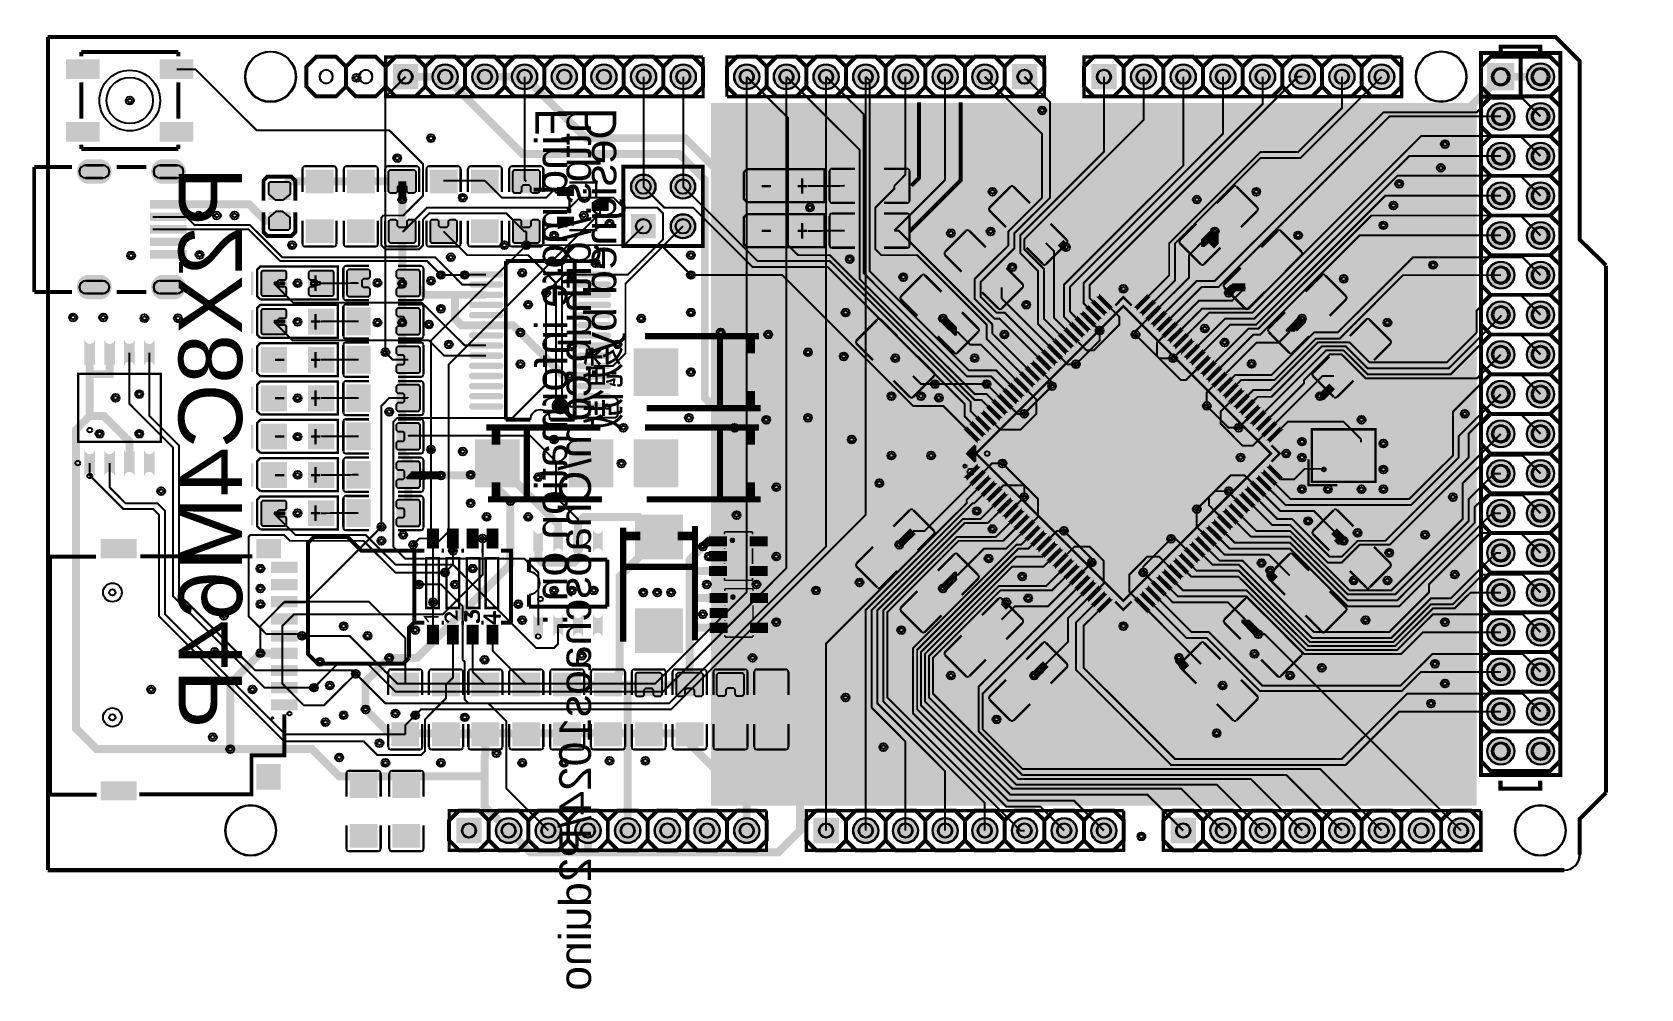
# Model space of a CAD drawing. Header units: millimetres. Extents: x -1 to 102, y -8 to 54.
import ezdxf

# ---------------------------------------------------------------- set-up
doc = ezdxf.new("R2010")
doc.units = ezdxf.units.MM
for name, color, linetype, true_color in [('BoardOutLine', 7, 'Continuous', 0xff00ff), ('BottomLayer', 7, 'Continuous', 0x0000ff), ('BottomSolderMaskLayer', 7, 'Continuous', 0xaa00ff), ('Document', 7, 'Continuous', 0xffffff), ('Hole', 7, 'Continuous', 0x222222), ('Multi-Layer', 7, 'Continuous', 0xc0c0c0), ('TopLayer', 7, 'Continuous', 0xff0000), ('TopPasteMaskLayer', 7, 'Continuous', 0x808080), ('TopSilkLayer', 7, 'Continuous', 0xffcc00), ('TopSolderMaskLayer', 7, 'Continuous', 0x800080)]:
    doc.layers.add(name, color=color, linetype=linetype, true_color=true_color)
doc.styles.get("Standard").update_dxf_attribs({"font": 'arial.ttf'})

msp = doc.modelspace()

# ---------------------------------------------------------------- texts
at = {"layer": 'BottomSilkLayer', "text_generation_flag": 2}
for s, height, p in [('Find more information on :', 2.032, (33.23, 48.77)), ('https://github.com/Chaoschaos1024/P2duino', 2.032, (34.75, 48.77)), ('Designed by :', 2.032, (36.37, 48.82)), ('P2X8C4M64P', 4.064, (12.42, 45.03)), ('魏傲', 2.032, (36.58, 33.6))]:
    msp.add_text(s, height=height, rotation=90, dxfattribs=at).set_placement(p)

# ---------------------------------------------------------------- hatches: boundary and pattern name
at = {"layer": 'BottomSilkLayer'}
msp.add_hatch(color=256, dxfattribs=at).paths.add_polyline_path([(42.44, 49.12), (91.44, 49.12), (91.44, 4.12), (42.44, 4.12), (42.44, 49.12)])
at = {"layer": 'BottomSolderMaskLayer'}
for points in [[(22.07, 51.61), (23.69, 51.61), (23.69, 49.98), (22.07, 49.98)], [(24.61, 50.79, 1), (26.23, 50.79, 1)], [(27.15, 50.79, 1), (28.77, 50.79, 1)], [(29.69, 50.79, 1), (31.31, 50.79, 1)], [(32.23, 50.79, 1), (33.85, 50.79, 1)], [(34.77, 50.79, 1), (36.39, 50.79, 1)], [(37.31, 50.79, 1), (38.93, 50.79, 1)], [(39.85, 50.79, 1), (41.47, 50.79, 1)], [(43.91, 50.79, 1), (45.54, 50.79, 1)], [(46.45, 50.79, 1), (48.08, 50.79, 1)], [(48.99, 50.79, 1), (50.62, 50.79, 1)], [(51.53, 50.79, 1), (53.16, 50.79, 1)], [(54.07, 50.79, 1), (55.7, 50.79, 1)], [(56.61, 50.79, 1), (58.24, 50.79, 1)], [(59.15, 50.79, 1), (60.78, 50.79, 1)], [(63.32, 49.98), (61.69, 49.98), (61.69, 51.61), (63.32, 51.61)], [(66.77, 51.61), (68.4, 51.61), (68.4, 49.98), (66.77, 49.98)], [(69.31, 50.79, 1), (70.94, 50.79, 1)], [(71.85, 50.79, 1), (73.48, 50.79, 1)], [(74.39, 50.79, 1), (76.02, 50.79, 1)], [(76.93, 50.79, 1), (78.56, 50.79, 1)], [(79.47, 50.79, 1), (81.1, 50.79, 1)], [(82.01, 50.79, 1), (83.64, 50.79, 1)], [(84.55, 50.79, 1), (86.18, 50.79, 1)], [(93.86, 51.67), (93.86, 49.92), (92.11, 49.92), (92.11, 51.67)], [(94.65, 50.79, 1), (96.4, 50.79, 1)], [(92.11, 48.25, 1), (93.86, 48.25, 1)], [(94.65, 48.25, 1), (96.4, 48.25, 1)], [(92.11, 45.71, 1), (93.86, 45.71, 1)], [(94.65, 45.71, 1), (96.4, 45.71, 1)], [(2.45, 43.95, -0.785398), (2.45, 45.5), (3.47, 45.5, -0.785398), (3.47, 43.95)], [(7.2, 43.95, -0.785398), (7.2, 45.5), (8.22, 45.5, -0.785398), (8.22, 43.95)], [(37.31, 43.76, 1), (38.89, 43.76, 1)], [(39.85, 43.76, 1), (41.43, 43.76, 1)], [(92.11, 43.17, 1), (93.86, 43.17, 1)], [(94.65, 43.17, 1), (96.4, 43.17, 1)], [(37.31, 42.01), (38.89, 42.01), (38.89, 40.44), (37.31, 40.44)], [(39.85, 41.22, 1), (41.43, 41.22, 1)], [(92.11, 40.63, 1), (93.86, 40.63, 1)], [(94.65, 40.63, 1), (96.4, 40.63, 1)], [(92.11, 38.09, 1), (93.86, 38.09, 1)], [(94.65, 38.09, 1), (96.4, 38.09, 1)], [(2.45, 36.55, -0.785398), (2.45, 38.1), (3.47, 38.1, -0.785398), (3.47, 36.55)], [(7.2, 36.55, -0.785398), (7.2, 38.1), (8.22, 38.1, -0.785398), (8.22, 36.55)], [(92.11, 35.55, 1), (93.86, 35.55, 1)], [(94.65, 35.55, 1), (96.4, 35.55, 1)], [(92.11, 33.01, 1), (93.86, 33.01, 1)], [(94.65, 33.01, 1), (96.4, 33.01, 1)], [(92.11, 30.47, 1), (93.86, 30.47, 1)], [(94.65, 30.47, 1), (96.4, 30.47, 1)], [(92.11, 27.93, 1), (93.86, 27.93, 1)], [(94.65, 27.93, 1), (96.4, 27.93, 1)], [(92.11, 25.39, 1), (93.86, 25.39, 1)], [(94.65, 25.39, 1), (96.4, 25.39, 1)], [(92.11, 22.85, 1), (93.86, 22.85, 1)], [(94.65, 22.85, 1), (96.4, 22.85, 1)], [(92.11, 20.31, 1), (93.86, 20.31, 1)], [(94.65, 20.31, 1), (96.4, 20.31, 1)], [(92.11, 17.77, 1), (93.86, 17.77, 1)], [(94.65, 17.77, 1), (96.4, 17.77, 1)], [(92.11, 15.23, 1), (93.86, 15.23, 1)], [(94.65, 15.23, 1), (96.4, 15.23, 1)], [(92.11, 12.69, 1), (93.86, 12.69, 1)], [(94.65, 12.69, 1), (96.4, 12.69, 1)], [(92.11, 10.15, 1), (93.86, 10.15, 1)], [(94.65, 10.15, 1), (96.4, 10.15, 1)], [(92.11, 7.61, 1), (93.86, 7.61, 1)], [(94.65, 7.61, 1), (96.4, 7.61, 1)], [(26.13, 3.35), (27.76, 3.35), (27.76, 1.72), (26.13, 1.72)], [(28.67, 2.53, 1), (30.3, 2.53, 1)], [(31.21, 2.53, 1), (32.84, 2.53, 1)], [(33.75, 2.53, 1), (35.38, 2.53, 1)], [(36.29, 2.53, 1), (37.92, 2.53, 1)], [(38.83, 2.53, 1), (40.46, 2.53, 1)], [(41.37, 2.53, 1), (43, 2.53, 1)], [(43.91, 2.53, 1), (45.54, 2.53, 1)], [(48.99, 3.35), (50.62, 3.35), (50.62, 1.72), (48.99, 1.72)], [(51.53, 2.53, 1), (53.16, 2.53, 1)], [(54.07, 2.53, 1), (55.7, 2.53, 1)], [(56.61, 2.53, 1), (58.24, 2.53, 1)], [(59.15, 2.53, 1), (60.78, 2.53, 1)], [(61.69, 2.53, 1), (63.32, 2.53, 1)], [(64.23, 2.53, 1), (65.86, 2.53, 1)], [(66.77, 2.53, 1), (68.4, 2.53, 1)], [(71.85, 3.35), (73.48, 3.35), (73.48, 1.72), (71.85, 1.72)], [(74.39, 2.53, 1), (76.02, 2.53, 1)], [(76.93, 2.53, 1), (78.56, 2.53, 1)], [(79.47, 2.53, 1), (81.1, 2.53, 1)], [(82.01, 2.53, 1), (83.64, 2.53, 1)], [(84.55, 2.53, 1), (86.18, 2.53, 1)], [(87.09, 2.53, 1), (88.72, 2.53, 1)], [(89.63, 2.53, 1), (91.26, 2.53, 1)]]:
    msp.add_hatch(color=256, dxfattribs=at).paths.add_polyline_path(points)
at = {"layer": 'Document'}
for points in [[(48.34, 43.3), (48.34, 44.3), (48.19, 44.3), (48.19, 43.3)], [(45.67, 43.72), (45.67, 43.87), (46.27, 43.87), (46.27, 43.72)], [(48.57, 43.72), (48.57, 43.87), (47.97, 43.87), (47.97, 43.72)], [(48.34, 40.42), (48.34, 41.42), (48.19, 41.42), (48.19, 40.42)], [(45.67, 40.85), (45.67, 41), (46.27, 41), (46.27, 40.85)], [(48.57, 40.85), (48.57, 41), (47.97, 41), (47.97, 40.85)], [(17.19, 37.07), (17.19, 38.07), (17.04, 38.07), (17.04, 37.07)], [(17.42, 35.04), (17.42, 35.19), (16.82, 35.19), (16.82, 35.04)], [(17.19, 34.61), (17.19, 35.61), (17.04, 35.61), (17.04, 34.61)], [(44.71, 34.03), (44.71, 33.08), (45.26, 33.08), (45.26, 34.03), (44.71, 34.03)], [(17.19, 32.16), (17.19, 33.16), (17.04, 33.16), (17.04, 32.16)], [(14.52, 32.59), (14.52, 32.74), (15.12, 32.74), (15.12, 32.59)], [(17.42, 32.59), (17.42, 32.74), (16.82, 32.74), (16.82, 32.59)], [(38.31, 32.08), (40.01, 32.08), (40.01, 31.68), (38.31, 31.68)], [(43.68, 32.12), (45.38, 32.12), (45.38, 31.72), (43.68, 31.72)], [(44.71, 32.73), (44.71, 31.03), (44.31, 31.03), (44.31, 32.73)], [(14.52, 30.13), (14.52, 30.28), (15.12, 30.28), (15.12, 30.13)], [(17.42, 30.13), (17.42, 30.28), (16.82, 30.28), (16.82, 30.13)], [(17.19, 29.71), (17.19, 30.71), (17.04, 30.71), (17.04, 29.71)], [(45.26, 29.73), (45.26, 30.67), (44.71, 30.67), (44.71, 29.73), (45.26, 29.73)], [(14.52, 27.68), (14.52, 27.83), (15.12, 27.83), (15.12, 27.68)], [(17.42, 27.68), (17.42, 27.83), (16.82, 27.83), (16.82, 27.68)], [(17.19, 27.25), (17.19, 28.25), (17.04, 28.25), (17.04, 27.25)], [(28.4, 28.19), (28.4, 27.24), (28.95, 27.24), (28.95, 28.19), (28.4, 28.19)], [(44.71, 28.19), (44.71, 27.24), (45.26, 27.24), (45.26, 28.19), (44.71, 28.19)], [(28.95, 25.19), (28.95, 26.89), (29.35, 26.89), (29.35, 25.19)], [(44.71, 26.89), (44.71, 25.19), (44.31, 25.19), (44.31, 26.89)], [(17.19, 24.8), (17.19, 25.8), (17.04, 25.8), (17.04, 24.8)], [(29.98, 25.79), (28.28, 25.79), (28.28, 26.19), (29.98, 26.19)], [(35.35, 25.84), (33.65, 25.84), (33.65, 26.24), (35.35, 26.24)], [(38.31, 26.24), (40.01, 26.24), (40.01, 25.84), (38.31, 25.84)], [(43.68, 26.28), (45.38, 26.28), (45.38, 25.88), (43.68, 25.88)], [(14.52, 25.22), (14.52, 25.37), (15.12, 25.37), (15.12, 25.22)], [(17.42, 25.22), (17.42, 25.37), (16.82, 25.37), (16.82, 25.22)], [(28.95, 23.89), (28.95, 24.83), (28.4, 24.83), (28.4, 23.89), (28.95, 23.89)], [(45.26, 23.89), (45.26, 24.83), (44.71, 24.83), (44.71, 23.89), (45.26, 23.89)], [(17.42, 22.77), (17.42, 22.92), (16.82, 22.92), (16.82, 22.77)], [(17.19, 22.35), (17.19, 23.35), (17.04, 23.35), (17.04, 22.35)], [(36.96, 21.12), (37.9, 21.12), (37.9, 21.67), (36.96, 21.67), (36.96, 21.12)], [(38.86, 20.09), (38.86, 21.79), (39.26, 21.79), (39.26, 20.09)], [(41.26, 21.67), (40.31, 21.67), (40.31, 21.12), (41.26, 21.12), (41.26, 21.67)], [(38.26, 21.12), (39.96, 21.12), (39.96, 20.72), (38.26, 20.72)], [(25.71, 15.95), (25.69, 15.95), (25.67, 15.96), (25.65, 15.96), (25.63, 15.97), (25.61, 15.98), (25.6, 15.99), (25.58, 16.01), (25.56, 16.02), (25.55, 16.04), (25.54, 16.05), (25.53, 16.07), (25.52, 16.09), (25.52, 16.11), (25.51, 16.13), (25.51, 16.15), (25.51, 16.17), (25.52, 16.2), (25.52, 16.22), (25.53, 16.24), (25.54, 16.25), (25.55, 16.27), (25.56, 16.29), (25.58, 16.3), (25.6, 16.32), (25.61, 16.33), (25.63, 16.34), (25.65, 16.34), (25.67, 16.35), (25.69, 16.35), (25.71, 16.35), (25.71, 16.35), (26.22, 15.95), (26.22, 16.62), (26.07, 16.63), (26.09, 16.25), (25.75, 16.5), (25.72, 16.51), (25.69, 16.52), (25.66, 16.52), (25.54, 16.49), (25.43, 16.42), (25.37, 16.31), (25.36, 16.21), (25.39, 16.03), (25.52, 15.86), (25.55, 15.85), (25.57, 15.83), (25.6, 15.82), (25.62, 15.81)], [(26.83, 15.97), (26.83, 16.31), (27.04, 16.15), (27.09, 16.15), (27.1, 16.15), (27.12, 16.15), (27.13, 16.16), (27.14, 16.16), (27.15, 16.17), (27.16, 16.18), (27.17, 16.19), (27.18, 16.21), (27.18, 16.22), (27.19, 16.23), (27.19, 16.25), (27.19, 16.31), (27.19, 16.33), (27.19, 16.34), (27.2, 16.36), (27.21, 16.38), (27.21, 16.39), (27.23, 16.41), (27.24, 16.42), (27.25, 16.43), (27.27, 16.44), (27.28, 16.45), (27.3, 16.45), (27.32, 16.46), (27.34, 16.46), (27.39, 16.46), (27.41, 16.45), (27.42, 16.44), (27.44, 16.43), (27.45, 16.41), (27.47, 16.4), (27.48, 16.38), (27.49, 16.36), (27.49, 16.34), (27.5, 16.32), (27.5, 16.3), (27.5, 16.28), (27.5, 16.09), (27.49, 16.08), (27.48, 16.06), (27.47, 16.05), (27.45, 16.04), (27.43, 16.03), (27.42, 16.03), (27.41, 16.02), (27.4, 16.02), (27.39, 16.01), (27.39, 15.99), (27.39, 15.98), (27.39, 15.97), (27.39, 15.96), (27.39, 15.9), (27.39, 15.89), (27.39, 15.87), (27.4, 15.86), (27.4, 15.85), (27.41, 15.85), (27.42, 15.84), (27.43, 15.83), (27.45, 15.83), (27.46, 15.83), (27.55, 15.83), (27.57, 15.84), (27.59, 15.86), (27.6, 15.87), (27.62, 15.89), (27.63, 15.91), (27.64, 15.93), (27.65, 15.95), (27.65, 16.38), (27.64, 16.41), (27.63, 16.44), (27.62, 16.47), (27.61, 16.49), (27.59, 16.52), (27.57, 16.54), (27.55, 16.56), (27.53, 16.58), (27.5, 16.6), (27.48, 16.62), (27.45, 16.63), (27.43, 16.65), (27.4, 16.66), (27.36, 16.66), (27.24, 16.66), (27.22, 16.66), (27.19, 16.65), (27.17, 16.65), (27.15, 16.64), (27.13, 16.63), (27.11, 16.62), (27.09, 16.61), (27.08, 16.6), (27.06, 16.58), (27.05, 16.56), (27.03, 16.55), (27.02, 16.53), (27.01, 16.51), (27.01, 16.48), (27, 16.46), (27, 16.44), (27, 16.42), (26.75, 16.62), (26.73, 16.62), (26.71, 16.62), (26.7, 16.61), (26.69, 16.61), (26.67, 16.6), (26.66, 16.59), (26.65, 16.58), (26.64, 16.57), (26.64, 16.56), (26.63, 16.55), (26.63, 16.53), (26.63, 16.52), (26.63, 16), (26.63, 15.98), (26.63, 15.97), (26.64, 15.96), (26.65, 15.95), (26.65, 15.94), (26.67, 15.93), (26.68, 15.92), (26.69, 15.91), (26.7, 15.91), (26.72, 15.91), (26.73, 15.91), (26.77, 15.91), (26.78, 15.91), (26.79, 15.91), (26.8, 15.92), (26.81, 15.93), (26.82, 15.94), (26.82, 15.95), (26.83, 15.96), (26.83, 15.97)], [(28.47, 16.37), (28.47, 16.48), (28.47, 16.5), (28.48, 16.51), (28.48, 16.53), (28.49, 16.54), (28.5, 16.56), (28.51, 16.57), (28.52, 16.58), (28.54, 16.58), (28.55, 16.59), (28.57, 16.59), (28.58, 16.59), (28.6, 16.59), (28.61, 16.59), (28.62, 16.58), (28.64, 16.58), (28.65, 16.57), (28.66, 16.56), (28.66, 16.54), (28.67, 16.53), (28.67, 16.52), (28.67, 16.5), (28.67, 16.36), (28.91, 16.36), (28.93, 16.36), (28.94, 16.36), (28.95, 16.35), (28.96, 16.35), (28.97, 16.34), (28.98, 16.32), (28.99, 16.31), (28.99, 16.3), (28.99, 16.28), (28.99, 16.25), (28.99, 16.24), (28.99, 16.23), (28.99, 16.22), (28.98, 16.2), (28.97, 16.19), (28.96, 16.18), (28.95, 16.17), (28.94, 16.17), (28.93, 16.16), (28.91, 16.16), (28.68, 16.17), (28.67, 15.77), (28.5, 15.9), (28.5, 16.18), (28.06, 16.23), (28.67, 15.77), (28.67, 15.76), (28.67, 15.75), (28.66, 15.74), (28.66, 15.73), (28.65, 15.72), (28.64, 15.72), (28.62, 15.71), (28.61, 15.71), (28.52, 15.71), (27.87, 16.18), (27.87, 16.3), (27.87, 16.32), (27.88, 16.33), (27.88, 16.34), (27.89, 16.35), (27.9, 16.35), (27.91, 16.36), (27.92, 16.36), (27.93, 16.36), (28.47, 16.36), (28.47, 16.43)], [(24.31, 15.87), (24.41, 15.87), (24.21, 16.17), (25.01, 16.17), (25.01, 16.27), (24.01, 16.27)], [(38.91, 14.72), (38.91, 16.42), (39.31, 16.42), (39.31, 14.72)]]:
    msp.add_hatch(color=256, dxfattribs=at).paths.add_polyline_path(points)
at = {"layer": 'Multi-Layer'}
for points in [[(22.09, 51.58), (23.67, 51.58), (23.67, 50.01), (22.09, 50.01)], [(24.63, 50.79, 1), (26.21, 50.79, 1)], [(27.17, 50.79, 1), (28.75, 50.79, 1)], [(29.71, 50.79, 1), (31.29, 50.79, 1)], [(32.25, 50.79, 1), (33.83, 50.79, 1)], [(34.79, 50.79, 1), (36.37, 50.79, 1)], [(37.33, 50.79, 1), (38.91, 50.79, 1)], [(39.87, 50.79, 1), (41.45, 50.79, 1)], [(43.94, 50.79, 1), (45.51, 50.79, 1)], [(46.48, 50.79, 1), (48.05, 50.79, 1)], [(49.02, 50.79, 1), (50.59, 50.79, 1)], [(51.56, 50.79, 1), (53.13, 50.79, 1)], [(54.1, 50.79, 1), (55.67, 50.79, 1)], [(56.64, 50.79, 1), (58.21, 50.79, 1)], [(59.18, 50.79, 1), (60.75, 50.79, 1)], [(63.29, 50.01), (61.72, 50.01), (61.72, 51.58), (63.29, 51.58)], [(66.8, 51.58), (68.37, 51.58), (68.37, 50.01), (66.8, 50.01)], [(69.34, 50.79, 1), (70.91, 50.79, 1)], [(71.88, 50.79, 1), (73.45, 50.79, 1)], [(74.42, 50.79, 1), (75.99, 50.79, 1)], [(76.96, 50.79, 1), (78.53, 50.79, 1)], [(79.5, 50.79, 1), (81.07, 50.79, 1)], [(82.04, 50.79, 1), (83.61, 50.79, 1)], [(84.58, 50.79, 1), (86.15, 50.79, 1)], [(93.84, 51.64), (93.84, 49.94), (92.14, 49.94), (92.14, 51.64)], [(94.68, 50.79, 1), (96.38, 50.79, 1)], [(92.14, 48.25, 1), (93.84, 48.25, 1)], [(94.68, 48.25, 1), (96.38, 48.25, 1)], [(92.14, 45.71, 1), (93.84, 45.71, 1)], [(94.68, 45.71, 1), (96.38, 45.71, 1)], [(2.46, 43.97, -0.785398), (2.46, 45.47), (3.46, 45.47, -0.785398), (3.46, 43.97)], [(7.21, 43.97, -0.785398), (7.21, 45.47), (8.21, 45.47, -0.785398), (8.21, 43.97)], [(37.34, 43.76, 1), (38.86, 43.76, 1)], [(39.88, 43.76, 1), (41.4, 43.76, 1)], [(92.14, 43.17, 1), (93.84, 43.17, 1)], [(94.68, 43.17, 1), (96.38, 43.17, 1)], [(37.34, 41.99), (38.86, 41.99), (38.86, 40.46), (37.34, 40.46)], [(39.88, 41.22, 1), (41.4, 41.22, 1)], [(92.14, 40.63, 1), (93.84, 40.63, 1)], [(94.68, 40.63, 1), (96.38, 40.63, 1)], [(92.14, 38.09, 1), (93.84, 38.09, 1)], [(94.68, 38.09, 1), (96.38, 38.09, 1)], [(2.46, 36.57, -0.785398), (2.46, 38.07), (3.46, 38.07, -0.785398), (3.46, 36.57)], [(7.21, 36.57, -0.785398), (7.21, 38.07), (8.21, 38.07, -0.785398), (8.21, 36.57)], [(92.14, 35.55, 1), (93.84, 35.55, 1)], [(94.68, 35.55, 1), (96.38, 35.55, 1)], [(92.14, 33.01, 1), (93.84, 33.01, 1)], [(94.68, 33.01, 1), (96.38, 33.01, 1)], [(92.14, 30.47, 1), (93.84, 30.47, 1)], [(94.68, 30.47, 1), (96.38, 30.47, 1)], [(92.14, 27.93, 1), (93.84, 27.93, 1)], [(94.68, 27.93, 1), (96.38, 27.93, 1)], [(92.14, 25.39, 1), (93.84, 25.39, 1)], [(94.68, 25.39, 1), (96.38, 25.39, 1)], [(92.14, 22.85, 1), (93.84, 22.85, 1)], [(94.68, 22.85, 1), (96.38, 22.85, 1)], [(92.14, 20.31, 1), (93.84, 20.31, 1)], [(94.68, 20.31, 1), (96.38, 20.31, 1)], [(92.14, 17.77, 1), (93.84, 17.77, 1)], [(94.68, 17.77, 1), (96.38, 17.77, 1)], [(92.14, 15.23, 1), (93.84, 15.23, 1)], [(94.68, 15.23, 1), (96.38, 15.23, 1)], [(92.14, 12.69, 1), (93.84, 12.69, 1)], [(94.68, 12.69, 1), (96.38, 12.69, 1)], [(92.14, 10.15, 1), (93.84, 10.15, 1)], [(94.68, 10.15, 1), (96.38, 10.15, 1)], [(92.14, 7.61, 1), (93.84, 7.61, 1)], [(94.68, 7.61, 1), (96.38, 7.61, 1)], [(26.16, 3.32), (27.73, 3.32), (27.73, 1.75), (26.16, 1.75)], [(28.7, 2.53, 1), (30.27, 2.53, 1)], [(31.24, 2.53, 1), (32.81, 2.53, 1)], [(33.78, 2.53, 1), (35.35, 2.53, 1)], [(36.32, 2.53, 1), (37.89, 2.53, 1)], [(38.86, 2.53, 1), (40.43, 2.53, 1)], [(41.4, 2.53, 1), (42.97, 2.53, 1)], [(43.94, 2.53, 1), (45.51, 2.53, 1)], [(49.02, 3.32), (50.59, 3.32), (50.59, 1.75), (49.02, 1.75)], [(51.56, 2.53, 1), (53.13, 2.53, 1)], [(54.1, 2.53, 1), (55.67, 2.53, 1)], [(56.64, 2.53, 1), (58.21, 2.53, 1)], [(59.18, 2.53, 1), (60.75, 2.53, 1)], [(61.72, 2.53, 1), (63.29, 2.53, 1)], [(64.26, 2.53, 1), (65.83, 2.53, 1)], [(66.8, 2.53, 1), (68.37, 2.53, 1)], [(71.88, 3.32), (73.45, 3.32), (73.45, 1.75), (71.88, 1.75)], [(74.42, 2.53, 1), (75.99, 2.53, 1)], [(76.96, 2.53, 1), (78.53, 2.53, 1)], [(79.5, 2.53, 1), (81.07, 2.53, 1)], [(82.04, 2.53, 1), (83.61, 2.53, 1)], [(84.58, 2.53, 1), (86.15, 2.53, 1)], [(87.12, 2.53, 1), (88.69, 2.53, 1)], [(89.66, 2.53, 1), (91.23, 2.53, 1)]]:
    msp.add_hatch(color=256, dxfattribs=at).paths.add_polyline_path(points)
at = {"layer": 'TopLayer'}
for points in [[(1.18, 51.87), (3.28, 51.87), (3.28, 50.67), (1.18, 50.67)], [(7.18, 51.87), (9.28, 51.87), (9.28, 50.67), (7.18, 50.67)], [(1.18, 47.87), (3.28, 47.87), (3.28, 46.67), (1.18, 46.67)], [(7.18, 47.87), (9.28, 47.87), (9.28, 46.67), (7.18, 46.67)], [(18.24, 43.34), (16.51, 43.34), (16.51, 44.83), (18.24, 44.83)], [(20.89, 43.34), (19.16, 43.34), (19.16, 44.83), (20.89, 44.83)], [(23.53, 43.34), (21.8, 43.34), (21.8, 44.83), (23.53, 44.83)], [(26.18, 43.34), (24.45, 43.34), (24.45, 44.83), (26.18, 44.83)], [(27.1, 43.34), (28.82, 43.34), (28.82, 44.83), (27.1, 44.83)], [(31.47, 43.34), (29.74, 43.34), (29.74, 44.83), (31.47, 44.83)], [(44.78, 44.6), (46.42, 44.6), (46.42, 43), (44.78, 43)], [(47.82, 44.6), (49.45, 44.6), (49.45, 43), (47.82, 43)], [(51.73, 42.95), (51.73, 44.68), (50.24, 44.68), (50.24, 42.95)], [(53.43, 42.95), (53.43, 44.68), (54.91, 44.68), (54.91, 42.95)], [(15.49, 42.93), (14.12, 42.93), (14.12, 44.07), (15.49, 44.07)], [(32.61, 43.71), (32.61, 43.18), (33.65, 43.18), (33.65, 43.71)], [(61.53, 41.27), (62.75, 42.49), (61.7, 43.54), (60.48, 42.32)], [(74.92, 42.49), (76.14, 41.27), (77.19, 42.32), (75.97, 43.54)], [(6.56, 42.87), (8.86, 42.87), (8.86, 42.37), (6.56, 42.37)], [(34.81, 42.76), (34.81, 42.23), (35.85, 42.23), (35.85, 42.76)], [(6.56, 42.07), (8.86, 42.07), (8.86, 41.57), (6.56, 41.57)], [(6.56, 41.27), (8.86, 41.27), (8.86, 40.77), (6.56, 40.77)], [(15.49, 42.13), (14.12, 42.13), (14.12, 41), (15.49, 41)], [(18.24, 41.64), (16.51, 41.64), (16.51, 40.16), (18.24, 40.16)], [(20.89, 41.64), (19.16, 41.64), (19.16, 40.16), (20.89, 40.16)], [(23.53, 41.64), (21.8, 41.64), (21.8, 40.16), (23.53, 40.16)], [(26.18, 41.64), (24.45, 41.64), (24.45, 40.16), (26.18, 40.16)], [(27.1, 41.64), (28.82, 41.64), (28.82, 40.16), (27.1, 40.16)], [(31.47, 41.64), (29.74, 41.64), (29.74, 40.16), (31.47, 40.16)], [(32.61, 41.81), (32.61, 41.28), (33.65, 41.28), (33.65, 41.81)], [(44.78, 41.72), (46.42, 41.72), (46.42, 40.12), (44.78, 40.12)], [(47.82, 41.72), (49.45, 41.72), (49.45, 40.12), (47.82, 40.12)], [(51.73, 40.07), (51.73, 41.8), (50.24, 41.8), (50.24, 40.07)], [(53.43, 40.07), (53.43, 41.8), (54.91, 41.8), (54.91, 40.07)], [(62.73, 40.06), (63.95, 41.28), (65, 40.23), (63.78, 39.01)], [(73.72, 41.28), (74.94, 40.06), (73.89, 39.01), (72.67, 40.23)], [(6.56, 40.47), (8.86, 40.47), (8.86, 39.97), (6.56, 39.97)], [(58.69, 38.43), (59.91, 39.65), (58.86, 40.7), (57.64, 39.48)], [(77.76, 39.65), (78.98, 38.43), (80.03, 39.48), (78.81, 40.7)], [(6.56, 39.67), (8.86, 39.67), (8.86, 39.17), (6.56, 39.17)], [(13.63, 38.37), (15.27, 38.37), (15.27, 36.77), (13.63, 36.77)], [(16.67, 38.37), (18.3, 38.37), (18.3, 36.77), (16.67, 36.77)], [(20.61, 36.72), (20.61, 38.45), (19.13, 38.45), (19.13, 36.72)], [(22.31, 36.72), (22.31, 38.45), (23.8, 38.45), (23.8, 36.72)], [(27.22, 37.95, -0.785398), (27.22, 38.32), (28.87, 38.32, -0.785398), (28.87, 37.95)], [(34.13, 37.95, -0.785398), (34.13, 38.32), (35.78, 38.32, -0.785398), (35.78, 37.95)], [(59.89, 37.23), (61.11, 38.45), (62.16, 37.4), (60.94, 36.18)], [(76.55, 38.45), (77.78, 37.23), (76.73, 36.18), (75.5, 37.4)], [(27.22, 37.3, -0.785398), (27.22, 37.67), (28.87, 37.67, -0.785398), (28.87, 37.3)], [(34.13, 37.3, -0.785398), (34.13, 37.67), (35.78, 37.67, -0.785398), (35.78, 37.3)], [(55.85, 35.59), (57.08, 36.81), (56.03, 37.86), (54.8, 36.64)], [(80.59, 36.81), (81.81, 35.59), (82.86, 36.64), (81.64, 37.86)], [(27.22, 36.65, -0.785398), (27.22, 37.02), (28.87, 37.02, -0.785398), (28.87, 36.65)], [(27.22, 36, -0.785398), (27.22, 36.37), (28.87, 36.37, -0.785398), (28.87, 36)], [(34.13, 36.65, -0.785398), (34.13, 37.02), (35.78, 37.02, -0.785398), (35.78, 36.65)], [(34.13, 36, -0.785398), (34.13, 36.37), (35.78, 36.37, -0.785398), (35.78, 36)], [(66.56, 36.22, -0.785398), (66.36, 36.02), (67.29, 35.08, -0.785398), (67.49, 35.28)], [(66.91, 36.57, -0.785398), (66.71, 36.37), (67.65, 35.44, -0.785398), (67.84, 35.64)], [(67.26, 36.92, -0.785398), (67.07, 36.73), (68, 35.79, -0.785398), (68.2, 35.99)], [(70.6, 36.73, -0.785398), (70.4, 36.92), (69.47, 35.99, -0.785398), (69.67, 35.79)], [(70.96, 36.37, -0.785398), (70.76, 36.57), (69.82, 35.64, -0.785398), (70.02, 35.44)], [(71.31, 36.02, -0.785398), (71.11, 36.22), (70.18, 35.28, -0.785398), (70.38, 35.08)], [(13.63, 35.91), (15.27, 35.91), (15.27, 34.31), (13.63, 34.31)], [(16.67, 35.91), (18.3, 35.91), (18.3, 34.31), (16.67, 34.31)], [(20.61, 34.27), (20.61, 35.99), (19.13, 35.99), (19.13, 34.27)], [(22.31, 34.27), (22.31, 35.99), (23.8, 35.99), (23.8, 34.27)], [(27.22, 35.35, -0.785398), (27.22, 35.72), (28.87, 35.72, -0.785398), (28.87, 35.35)], [(27.22, 34.7, -0.785398), (27.22, 35.07), (28.87, 35.07, -0.785398), (28.87, 34.7)], [(34.13, 35.35, -0.785398), (34.13, 35.72), (35.78, 35.72, -0.785398), (35.78, 35.35)], [(34.13, 34.7, -0.785398), (34.13, 35.07), (35.78, 35.07, -0.785398), (35.78, 34.7)], [(53.02, 32.76), (54.24, 33.98), (53.19, 35.03), (51.97, 33.81)], [(57.06, 34.39), (58.28, 35.61), (59.33, 34.56), (58.11, 33.34)], [(65.5, 35.16, -0.785398), (65.3, 34.96), (66.23, 34.02, -0.785398), (66.43, 34.22)], [(65.85, 35.51, -0.785398), (65.65, 35.31), (66.59, 34.38, -0.785398), (66.78, 34.58)], [(66.2, 35.86, -0.785398), (66.01, 35.66), (66.94, 34.73, -0.785398), (67.14, 34.93)], [(71.66, 35.66, -0.785398), (71.46, 35.86), (70.53, 34.93, -0.785398), (70.73, 34.73)], [(72.02, 35.31, -0.785398), (71.82, 35.51), (70.88, 34.58, -0.785398), (71.08, 34.38)], [(72.37, 34.96, -0.785398), (72.17, 35.16), (71.24, 34.22, -0.785398), (71.44, 34.02)], [(79.39, 35.61), (80.61, 34.39), (79.56, 33.34), (78.34, 34.56)], [(83.43, 33.98), (84.65, 32.76), (85.7, 33.81), (84.48, 35.03)], [(27.22, 34.05, -0.785398), (27.22, 34.42), (28.87, 34.42, -0.785398), (28.87, 34.05)], [(34.13, 34.05, -0.785398), (34.13, 34.42), (35.78, 34.42, -0.785398), (35.78, 34.05)], [(64.44, 34.09, -0.785398), (64.24, 33.9), (65.17, 32.96, -0.785398), (65.37, 33.16)], [(64.79, 34.45, -0.785398), (64.59, 34.25), (65.52, 33.32, -0.785398), (65.72, 33.51)], [(65.14, 34.8, -0.785398), (64.95, 34.6), (65.88, 33.67, -0.785398), (66.08, 33.87)], [(72.72, 34.6, -0.785398), (72.53, 34.8), (71.59, 33.87, -0.785398), (71.79, 33.67)], [(73.08, 34.25, -0.785398), (72.88, 34.45), (71.95, 33.51, -0.785398), (72.14, 33.32)], [(73.43, 33.9, -0.785398), (73.23, 34.09), (72.3, 33.16, -0.785398), (72.5, 32.96)], [(2.98, 33.93, -0.785398), (2.35, 33.93), (2.35, 32.31, -0.785398), (2.98, 32.31)], [(4.25, 33.93, -0.785398), (3.62, 33.93), (3.62, 32.31, -0.785398), (4.25, 32.31)], [(5.52, 33.93, -0.785398), (4.89, 33.93), (4.89, 32.31, -0.785398), (5.52, 32.31)], [(6.79, 33.93, -0.785398), (6.16, 33.93), (6.16, 32.31, -0.785398), (6.79, 32.31)], [(13.63, 33.46), (15.27, 33.46), (15.27, 31.86), (13.63, 31.86)], [(16.67, 33.46), (18.3, 33.46), (18.3, 31.86), (16.67, 31.86)], [(20.61, 31.81), (20.61, 33.54), (19.13, 33.54), (19.13, 31.81)], [(22.31, 31.81), (22.31, 33.54), (23.8, 33.54), (23.8, 31.81)], [(27.22, 33.4, -0.785398), (27.22, 33.77), (28.87, 33.77, -0.785398), (28.87, 33.4)], [(27.22, 32.75, -0.785398), (27.22, 33.12), (28.87, 33.12, -0.785398), (28.87, 32.75)], [(34.13, 33.4, -0.785398), (34.13, 33.77), (35.78, 33.77, -0.785398), (35.78, 33.4)], [(34.13, 32.75, -0.785398), (34.13, 33.12), (35.78, 33.12, -0.785398), (35.78, 32.75)], [(40.31, 30.37), (37.51, 30.37), (37.51, 33.38), (40.31, 33.38)], [(46.31, 30.37), (43.51, 30.37), (43.51, 33.38), (46.31, 33.38)], [(68.83, 33.39), (75.55, 26.67), (68.83, 19.95), (62.12, 26.67)], [(63.38, 33.03, -0.785398), (63.18, 32.84), (64.11, 31.9, -0.785398), (64.31, 32.1)], [(63.73, 33.39, -0.785398), (63.53, 33.19), (64.46, 32.26, -0.785398), (64.66, 32.45)], [(64.08, 33.74, -0.785398), (63.88, 33.54), (64.82, 32.61, -0.785398), (65.02, 32.81)], [(73.78, 33.54, -0.785398), (73.59, 33.74), (72.65, 32.81, -0.785398), (72.85, 32.61)], [(74.14, 33.19, -0.785398), (73.94, 33.39), (73.01, 32.45, -0.785398), (73.2, 32.26)], [(74.49, 32.84, -0.785398), (74.29, 33.03), (73.36, 32.1, -0.785398), (73.56, 31.9)], [(27.22, 32.1, -0.785398), (27.22, 32.47), (28.87, 32.47, -0.785398), (28.87, 32.1)], [(34.13, 32.1, -0.785398), (34.13, 32.47), (35.78, 32.47, -0.785398), (35.78, 32.1)], [(54.22, 31.55), (55.44, 32.78), (56.49, 31.73), (55.27, 30.5)], [(62.31, 31.97, -0.785398), (62.12, 31.78), (63.05, 30.84, -0.785398), (63.25, 31.04)], [(62.67, 32.33, -0.785398), (62.47, 32.13), (63.4, 31.2, -0.785398), (63.6, 31.39)], [(63.02, 32.68, -0.785398), (62.82, 32.48), (63.76, 31.55, -0.785398), (63.96, 31.75)], [(74.84, 32.48, -0.785398), (74.65, 32.68), (73.71, 31.75, -0.785398), (73.91, 31.55)], [(75.2, 32.13, -0.785398), (75, 32.33), (74.07, 31.39, -0.785398), (74.26, 31.2)], [(75.55, 31.78, -0.785398), (75.35, 31.97), (74.42, 31.04, -0.785398), (74.62, 30.84)], [(82.23, 32.78), (83.45, 31.55), (82.4, 30.5), (81.18, 31.73)], [(13.63, 31.01), (15.27, 31.01), (15.27, 29.41), (13.63, 29.41)], [(16.67, 31.01), (18.3, 31.01), (18.3, 29.41), (16.67, 29.41)], [(20.61, 29.36), (20.61, 31.09), (19.13, 31.09), (19.13, 29.36)], [(22.31, 29.36), (22.31, 31.09), (23.8, 31.09), (23.8, 29.36)], [(27.22, 31.45, -0.785398), (27.22, 31.82), (28.87, 31.82, -0.785398), (28.87, 31.45)], [(27.22, 30.8, -0.785398), (27.22, 31.17), (28.87, 31.17, -0.785398), (28.87, 30.8)], [(34.13, 31.45, -0.785398), (34.13, 31.82), (35.78, 31.82, -0.785398), (35.78, 31.45)], [(34.13, 30.8, -0.785398), (34.13, 31.17), (35.78, 31.17, -0.785398), (35.78, 30.8)], [(61.25, 30.91, -0.785398), (61.06, 30.71), (61.99, 29.78, -0.785398), (62.19, 29.98)], [(61.61, 31.27, -0.785398), (61.41, 31.07), (62.34, 30.13, -0.785398), (62.54, 30.33)], [(61.96, 31.62, -0.785398), (61.76, 31.42), (62.7, 30.49, -0.785398), (62.89, 30.69)], [(75.91, 31.42, -0.785398), (75.71, 31.62), (74.77, 30.69, -0.785398), (74.97, 30.49)], [(76.26, 31.07, -0.785398), (76.06, 31.27), (75.13, 30.33, -0.785398), (75.33, 30.13)], [(76.61, 30.71, -0.785398), (76.41, 30.91), (75.48, 29.98, -0.785398), (75.68, 29.78)], [(27.22, 30.15, -0.785398), (27.22, 30.52), (28.87, 30.52, -0.785398), (28.87, 30.15)], [(27.22, 29.5, -0.785398), (27.22, 29.87), (28.87, 29.87, -0.785398), (28.87, 29.5)], [(34.13, 30.15, -0.785398), (34.13, 30.52), (35.78, 30.52, -0.785398), (35.78, 30.15)], [(34.13, 29.5, -0.785398), (34.13, 29.87), (35.78, 29.87, -0.785398), (35.78, 29.5)], [(60.55, 30.21, -0.785398), (60.35, 30.01), (61.28, 29.07, -0.785398), (61.48, 29.27)], [(60.9, 30.56, -0.785398), (60.7, 30.36), (61.64, 29.43, -0.785398), (61.83, 29.63)], [(76.97, 30.36, -0.785398), (76.77, 30.56), (75.83, 29.63, -0.785398), (76.03, 29.43)], [(77.32, 30.01, -0.785398), (77.12, 30.21), (76.19, 29.27, -0.785398), (76.39, 29.07)], [(59.49, 29.14, -0.785398), (59.29, 28.95), (60.22, 28.01, -0.785398), (60.42, 28.21)], [(59.84, 29.5, -0.785398), (59.64, 29.3), (60.57, 28.37, -0.785398), (60.77, 28.57)], [(60.19, 29.85, -0.785398), (60, 29.65), (60.93, 28.72, -0.785398), (61.13, 28.92)], [(77.67, 29.65, -0.785398), (77.48, 29.85), (76.54, 28.92, -0.785398), (76.74, 28.72)], [(78.03, 29.3, -0.785398), (77.83, 29.5), (76.9, 28.57, -0.785398), (77.09, 28.37)], [(78.38, 28.95, -0.785398), (78.18, 29.14), (77.25, 28.21, -0.785398), (77.45, 28.01)], [(13.63, 28.55), (15.27, 28.55), (15.27, 26.95), (13.63, 26.95)], [(16.67, 28.55), (18.3, 28.55), (18.3, 26.95), (16.67, 26.95)], [(20.61, 26.9), (20.61, 28.63), (19.13, 28.63), (19.13, 26.9)], [(22.31, 26.9), (22.31, 28.63), (23.8, 28.63), (23.8, 26.9)], [(58.78, 28.44, -0.785398), (58.58, 28.24), (59.51, 27.31, -0.785398), (59.71, 27.5)], [(59.13, 28.79, -0.785398), (58.93, 28.59), (59.87, 27.66, -0.785398), (60.07, 27.86)], [(78.73, 28.59, -0.785398), (78.54, 28.79), (77.6, 27.86, -0.785398), (77.8, 27.66)], [(79.09, 28.24, -0.785398), (78.89, 28.44), (77.96, 27.5, -0.785398), (78.15, 27.31)], [(82.53, 27.99), (82.53, 26.79), (81.13, 26.79), (81.13, 27.99)], [(83.33, 27.99), (83.33, 26.79), (84.73, 26.79), (84.73, 27.99)], [(2.98, 26.87, -0.785398), (2.35, 26.87), (2.35, 25.25, -0.785398), (2.98, 25.25)], [(4.25, 26.87, -0.785398), (3.62, 26.87), (3.62, 25.25, -0.785398), (4.25, 25.25)], [(5.52, 26.87, -0.785398), (4.89, 26.87), (4.89, 25.25, -0.785398), (5.52, 25.25)], [(6.79, 26.87, -0.785398), (6.16, 26.87), (6.16, 25.25, -0.785398), (6.79, 25.25)], [(27.35, 27.54), (30.15, 27.54), (30.15, 24.53), (27.35, 24.53)], [(33.35, 27.54), (36.15, 27.54), (36.15, 24.53), (33.35, 24.53)], [(40.31, 24.53), (37.51, 24.53), (37.51, 27.54), (40.31, 27.54)], [(46.31, 24.53), (43.51, 24.53), (43.51, 27.54), (46.31, 27.54)], [(13.63, 26.1), (15.27, 26.1), (15.27, 24.5), (13.63, 24.5)], [(16.67, 26.1), (18.3, 26.1), (18.3, 24.5), (16.67, 24.5)], [(20.61, 24.45), (20.61, 26.18), (19.13, 26.18), (19.13, 24.45)], [(22.31, 24.45), (22.31, 26.18), (23.8, 26.18), (23.8, 24.45)], [(59.71, 25.84, -0.785398), (59.51, 26.03), (58.58, 25.1, -0.785398), (58.78, 24.9)], [(78.15, 26.03, -0.785398), (77.96, 25.84), (78.89, 24.9, -0.785398), (79.09, 25.1)], [(82.53, 25.09), (82.53, 26.29), (81.13, 26.29), (81.13, 25.09)], [(83.33, 25.09), (83.33, 26.29), (84.73, 26.29), (84.73, 25.09)], [(60.07, 25.48, -0.785398), (59.87, 25.68), (58.93, 24.75, -0.785398), (59.13, 24.55)], [(60.42, 25.13, -0.785398), (60.22, 25.33), (59.29, 24.39, -0.785398), (59.49, 24.2)], [(60.77, 24.77, -0.785398), (60.58, 24.97), (59.64, 24.04, -0.785398), (59.84, 23.84)], [(77.09, 24.97, -0.785398), (76.9, 24.77), (77.83, 23.84, -0.785398), (78.03, 24.04)], [(77.45, 25.33, -0.785398), (77.25, 25.13), (78.18, 24.2, -0.785398), (78.38, 24.39)], [(77.8, 25.68, -0.785398), (77.6, 25.48), (78.54, 24.55, -0.785398), (78.73, 24.75)], [(20.61, 22), (20.61, 23.72), (19.13, 23.72), (19.13, 22)], [(22.31, 22), (22.31, 23.72), (23.8, 23.72), (23.8, 22)], [(61.13, 24.42, -0.785398), (60.93, 24.62), (60, 23.69, -0.785398), (60.19, 23.49)], [(61.48, 24.07, -0.785398), (61.28, 24.27), (60.35, 23.33, -0.785398), (60.55, 23.13)], [(61.83, 23.71, -0.785398), (61.64, 23.91), (60.7, 22.98, -0.785398), (60.9, 22.78)], [(76.03, 23.91, -0.785398), (75.83, 23.71), (76.77, 22.78, -0.785398), (76.97, 22.98)], [(76.39, 24.27, -0.785398), (76.19, 24.07), (77.12, 23.13, -0.785398), (77.32, 23.33)], [(76.74, 24.62, -0.785398), (76.54, 24.42), (77.48, 23.49, -0.785398), (77.67, 23.69)], [(13.63, 23.65), (15.27, 23.65), (15.27, 22.05), (13.63, 22.05)], [(16.67, 23.65), (18.3, 23.65), (18.3, 22.05), (16.67, 22.05)], [(40.61, 22.72), (40.61, 19.92), (37.6, 19.92), (37.6, 22.72)], [(55.44, 20.56), (54.22, 21.79), (55.27, 22.84), (56.49, 21.61)], [(62.19, 23.36, -0.785398), (61.99, 23.56), (61.06, 22.63, -0.785398), (61.25, 22.43)], [(62.54, 23.01, -0.785398), (62.34, 23.21), (61.41, 22.27, -0.785398), (61.61, 22.07)], [(62.89, 22.65, -0.785398), (62.7, 22.85), (61.76, 21.92, -0.785398), (61.96, 21.72)], [(74.97, 22.85, -0.785398), (74.77, 22.65), (75.71, 21.72, -0.785398), (75.91, 21.92)], [(75.33, 23.21, -0.785398), (75.13, 23.01), (76.06, 22.07, -0.785398), (76.26, 22.27)], [(75.68, 23.56, -0.785398), (75.48, 23.36), (76.41, 22.43, -0.785398), (76.61, 22.63)], [(83.45, 21.79), (82.23, 20.56), (81.18, 21.61), (82.4, 22.84)], [(24.26, 20.6), (24.26, 21.85), (25.02, 21.85), (25.02, 20.6)], [(25.53, 20.6), (25.53, 21.85), (26.29, 21.85), (26.29, 20.6)], [(26.8, 20.6), (26.8, 21.85), (27.56, 21.85), (27.56, 20.6)], [(28.07, 20.6), (28.07, 21.85), (28.83, 21.85), (28.83, 20.6)], [(31.67, 21.76, -0.785398), (31.1, 21.76), (31.1, 20.38, -0.785398), (31.67, 20.38)], [(32.94, 21.76, -0.785398), (32.37, 21.76), (32.37, 20.38, -0.785398), (32.94, 20.38)], [(34.21, 21.76, -0.785398), (33.64, 21.76), (33.64, 20.38, -0.785398), (34.21, 20.38)], [(35.48, 21.76, -0.785398), (34.91, 21.76), (34.91, 20.38, -0.785398), (35.48, 20.38)], [(63.25, 22.3, -0.785398), (63.05, 22.5), (62.12, 21.56, -0.785398), (62.31, 21.37)], [(63.6, 21.95, -0.785398), (63.4, 22.14), (62.47, 21.21, -0.785398), (62.67, 21.01)], [(63.96, 21.59, -0.785398), (63.76, 21.79), (62.82, 20.86, -0.785398), (63.02, 20.66)], [(73.91, 21.79, -0.785398), (73.71, 21.59), (74.65, 20.66, -0.785398), (74.84, 20.86)], [(74.26, 22.14, -0.785398), (74.07, 21.95), (75, 21.01, -0.785398), (75.2, 21.21)], [(74.62, 22.5, -0.785398), (74.42, 22.3), (75.35, 21.37, -0.785398), (75.55, 21.56)], [(5.62, 21.18), (5.62, 19.98), (3.42, 19.98), (3.42, 21.18)], [(14.87, 21.18), (14.87, 19.98), (13.37, 19.98), (13.37, 21.18)], [(43.44, 20.75), (42.34, 20.75), (42.34, 21.35), (43.44, 21.35)], [(46.04, 20.75), (44.94, 20.75), (44.94, 21.35), (46.04, 21.35)], [(64.31, 21.24, -0.785398), (64.11, 21.44), (63.18, 20.5, -0.785398), (63.38, 20.31)], [(64.66, 20.89, -0.785398), (64.46, 21.08), (63.53, 20.15, -0.785398), (63.73, 19.95)], [(65.02, 20.53, -0.785398), (64.82, 20.73), (63.88, 19.8, -0.785398), (64.08, 19.6)], [(72.85, 20.73, -0.785398), (72.65, 20.53), (73.59, 19.6, -0.785398), (73.78, 19.8)], [(73.2, 21.08, -0.785398), (73.01, 20.89), (73.94, 19.95, -0.785398), (74.14, 20.15)], [(73.56, 21.44, -0.785398), (73.36, 21.24), (74.29, 20.31, -0.785398), (74.49, 20.5)], [(15.92, 19.73), (15.92, 19.03), (14.32, 19.03), (14.32, 19.73)], [(43.44, 19.8), (42.34, 19.8), (42.34, 20.4), (43.44, 20.4)], [(54.24, 19.36), (53.02, 20.58), (51.97, 19.53), (53.19, 18.31)], [(58.28, 17.73), (57.06, 18.95), (58.11, 20), (59.33, 18.78)], [(65.37, 20.18, -0.785398), (65.17, 20.38), (64.24, 19.44, -0.785398), (64.44, 19.25)], [(65.72, 19.83, -0.785398), (65.52, 20.02), (64.59, 19.09, -0.785398), (64.79, 18.89)], [(66.08, 19.47, -0.785398), (65.88, 19.67), (64.95, 18.74, -0.785398), (65.14, 18.54)], [(71.79, 19.67, -0.785398), (71.59, 19.47), (72.53, 18.54, -0.785398), (72.72, 18.74)], [(72.14, 20.02, -0.785398), (71.95, 19.83), (72.88, 18.89, -0.785398), (73.08, 19.09)], [(72.5, 20.38, -0.785398), (72.3, 20.18), (73.23, 19.25, -0.785398), (73.43, 19.44)], [(80.61, 18.95), (79.39, 17.73), (78.34, 18.78), (79.56, 20)], [(84.65, 20.58), (83.43, 19.36), (84.48, 18.31), (85.7, 19.53)], [(15.92, 18.63), (15.92, 17.93), (14.32, 17.93), (14.32, 18.63)], [(43.44, 18.85), (42.34, 18.85), (42.34, 19.45), (43.44, 19.45)], [(46.04, 18.85), (44.94, 18.85), (44.94, 19.45), (46.04, 19.45)], [(66.43, 19.12, -0.785398), (66.23, 19.32), (65.3, 18.38, -0.785398), (65.5, 18.18)], [(66.78, 18.76, -0.785398), (66.59, 18.96), (65.65, 18.03, -0.785398), (65.85, 17.83)], [(67.14, 18.41, -0.785398), (66.94, 18.61), (66.01, 17.68, -0.785398), (66.2, 17.48)], [(70.73, 18.61, -0.785398), (70.53, 18.41), (71.46, 17.48, -0.785398), (71.66, 17.68)], [(71.08, 18.96, -0.785398), (70.88, 18.76), (71.82, 17.83, -0.785398), (72.02, 18.03)], [(71.44, 19.32, -0.785398), (71.24, 19.12), (72.17, 18.18, -0.785398), (72.37, 18.38)], [(15.92, 17.53), (15.92, 16.83), (14.32, 16.83), (14.32, 17.53)], [(43.47, 17.12), (42.37, 17.12), (42.37, 17.72), (43.47, 17.72)], [(46.07, 17.12), (44.97, 17.12), (44.97, 17.72), (46.07, 17.72)], [(57.08, 16.53), (55.85, 17.75), (54.8, 16.7), (56.03, 15.48)], [(67.49, 18.06, -0.785398), (67.29, 18.26), (66.36, 17.32, -0.785398), (66.56, 17.12)], [(67.84, 17.7, -0.785398), (67.65, 17.9), (66.71, 16.97, -0.785398), (66.91, 16.77)], [(68.2, 17.35, -0.785398), (68, 17.55), (67.07, 16.62, -0.785398), (67.26, 16.42)], [(69.67, 17.55, -0.785398), (69.47, 17.35), (70.4, 16.42, -0.785398), (70.6, 16.62)], [(70.02, 17.9, -0.785398), (69.82, 17.7), (70.76, 16.77, -0.785398), (70.96, 16.97)], [(70.38, 18.26, -0.785398), (70.18, 18.06), (71.11, 17.12, -0.785398), (71.31, 17.32)], [(81.81, 17.75), (80.59, 16.53), (81.64, 15.48), (82.86, 16.7)], [(40.61, 16.72), (40.61, 13.92), (37.6, 13.92), (37.6, 16.72)], [(43.47, 16.17), (42.37, 16.17), (42.37, 16.77), (43.47, 16.77)], [(61.11, 14.89), (59.89, 16.11), (60.94, 17.16), (62.16, 15.94)], [(77.78, 16.11), (76.55, 14.89), (75.5, 15.94), (76.73, 17.16)], [(15.92, 16.43), (15.92, 15.73), (14.32, 15.73), (14.32, 16.43)], [(24.26, 14.45), (24.26, 15.7), (25.02, 15.7), (25.02, 14.45)], [(25.53, 14.45), (25.53, 15.7), (26.29, 15.7), (26.29, 14.45)], [(26.8, 14.45), (26.8, 15.7), (27.56, 15.7), (27.56, 14.45)], [(28.07, 14.45), (28.07, 15.7), (28.83, 15.7), (28.83, 14.45)], [(31.67, 16.35, -0.785398), (31.1, 16.35), (31.1, 14.97, -0.785398), (31.67, 14.97)], [(32.94, 16.35, -0.785398), (32.37, 16.35), (32.37, 14.97, -0.785398), (32.94, 14.97)], [(34.21, 16.35, -0.785398), (33.64, 16.35), (33.64, 14.97, -0.785398), (34.21, 14.97)], [(35.48, 16.35, -0.785398), (34.91, 16.35), (34.91, 14.97, -0.785398), (35.48, 14.97)], [(43.47, 15.22), (42.37, 15.22), (42.37, 15.82), (43.47, 15.82)], [(46.07, 15.22), (44.97, 15.22), (44.97, 15.82), (46.07, 15.82)], [(15.92, 15.33), (15.92, 14.63), (14.32, 14.63), (14.32, 15.33)], [(59.91, 13.69), (58.69, 14.91), (57.64, 13.86), (58.86, 12.64)], [(78.98, 14.91), (77.76, 13.69), (78.81, 12.64), (80.03, 13.86)], [(15.92, 14.23), (15.92, 13.53), (14.32, 13.53), (14.32, 14.23)], [(63.95, 12.06), (62.73, 13.28), (63.78, 14.33), (65, 13.11)], [(74.94, 13.28), (73.72, 12.06), (72.67, 13.11), (73.89, 14.33)], [(15.92, 13.13), (15.92, 12.43), (14.32, 12.43), (14.32, 13.13)], [(22, 11.14), (23.72, 11.14), (23.72, 12.62), (22, 12.62)], [(24.61, 11.14), (26.34, 11.14), (26.34, 12.62), (24.61, 12.62)], [(28.86, 11.14), (27.13, 11.14), (27.13, 12.62), (28.86, 12.62)], [(31.47, 11.14), (29.74, 11.14), (29.74, 12.62), (31.47, 12.62)], [(32.36, 11.14), (34.09, 11.14), (34.09, 12.62), (32.36, 12.62)], [(34.97, 11.14), (36.7, 11.14), (36.7, 12.62), (34.97, 12.62)], [(37.59, 11.14), (39.31, 11.14), (39.31, 12.62), (37.59, 12.62)], [(40.2, 11.14), (41.93, 11.14), (41.93, 12.62), (40.2, 12.62)], [(44.54, 11.14), (42.81, 11.14), (42.81, 12.62), (44.54, 12.62)], [(47.16, 11.14), (45.43, 11.14), (45.43, 12.62), (47.16, 12.62)], [(15.92, 12.03), (15.92, 11.33), (14.32, 11.33), (14.32, 12.03)], [(62.75, 10.85), (61.53, 12.07), (60.48, 11.02), (61.7, 9.8)], [(76.14, 12.07), (74.92, 10.85), (75.97, 9.8), (77.19, 11.02)], [(15.92, 10.93), (15.92, 10.23), (14.32, 10.23), (14.32, 10.93)], [(22, 9.44), (23.72, 9.44), (23.72, 7.95), (22, 7.95)], [(24.61, 9.44), (26.34, 9.44), (26.34, 7.95), (24.61, 7.95)], [(28.86, 9.44), (27.13, 9.44), (27.13, 7.95), (28.86, 7.95)], [(31.47, 9.44), (29.74, 9.44), (29.74, 7.95), (31.47, 7.95)], [(32.36, 9.44), (34.09, 9.44), (34.09, 7.95), (32.36, 7.95)], [(34.97, 9.44), (36.7, 9.44), (36.7, 7.95), (34.97, 7.95)], [(37.59, 9.44), (39.31, 9.44), (39.31, 7.95), (37.59, 7.95)], [(40.2, 9.44), (41.93, 9.44), (41.93, 7.95), (40.2, 7.95)], [(44.54, 9.44), (42.81, 9.44), (42.81, 7.95), (44.54, 7.95)], [(47.16, 9.44), (45.43, 9.44), (45.43, 7.95), (47.16, 7.95)], [(14.87, 6.78), (14.87, 5.18), (13.37, 5.18), (13.37, 6.78)], [(5.62, 5.68), (5.62, 4.48), (3.42, 4.48), (3.42, 5.68)], [(21.06, 4.63), (19.33, 4.63), (19.33, 6.12), (21.06, 6.12)], [(23.8, 4.63), (22.07, 4.63), (22.07, 6.12), (23.8, 6.12)], [(21.06, 2.93), (19.33, 2.93), (19.33, 1.45), (21.06, 1.45)], [(23.8, 2.93), (22.07, 2.93), (22.07, 1.45), (23.8, 1.45)]]:
    msp.add_hatch(color=256, dxfattribs=at).paths.add_polyline_path(points)
at = {"layer": 'TopPasteMaskLayer'}
for points in [[(1.18, 51.87), (3.28, 51.87), (3.28, 50.67), (1.18, 50.67)], [(7.18, 51.87), (9.28, 51.87), (9.28, 50.67), (7.18, 50.67)], [(1.18, 47.87), (3.28, 47.87), (3.28, 46.67), (1.18, 46.67)], [(7.18, 47.87), (9.28, 47.87), (9.28, 46.67), (7.18, 46.67)], [(18.14, 43.34), (17.77, 43.34), (17.67, 43.44), (17.67, 43.75), (17.57, 43.85), (17.18, 43.85), (17.08, 43.75), (17.08, 43.44), (16.98, 43.34), (16.61, 43.34), (16.51, 43.44), (16.51, 44.73), (16.61, 44.83), (18.14, 44.83), (18.24, 44.73), (18.24, 43.44)], [(20.79, 43.34), (20.41, 43.34), (20.31, 43.44), (20.31, 43.75), (20.21, 43.85), (19.83, 43.85), (19.73, 43.75), (19.73, 43.44), (19.63, 43.34), (19.26, 43.34), (19.16, 43.44), (19.16, 44.73), (19.26, 44.83), (20.79, 44.83), (20.89, 44.73), (20.89, 43.44)], [(26.08, 43.34), (25.71, 43.34), (25.61, 43.44), (25.61, 43.75), (25.51, 43.85), (25.12, 43.85), (25.02, 43.75), (25.02, 43.44), (24.92, 43.34), (24.55, 43.34), (24.45, 43.44), (24.45, 44.73), (24.55, 44.83), (26.08, 44.83), (26.18, 44.73), (26.18, 43.44)], [(27.2, 43.34), (27.57, 43.34), (27.67, 43.44), (27.67, 43.75), (27.77, 43.85), (28.15, 43.85), (28.25, 43.75), (28.25, 43.44), (28.35, 43.34), (28.72, 43.34), (28.82, 43.44), (28.82, 44.73), (28.72, 44.83), (27.2, 44.83), (27.1, 44.73), (27.1, 43.44)], [(46.42, 43.1), (46.42, 43.47), (46.32, 43.57), (45.96, 43.57), (45.86, 43.67), (45.86, 43.93), (45.96, 44.03), (46.32, 44.03), (46.42, 44.13), (46.42, 44.5), (46.32, 44.6), (44.88, 44.6), (44.78, 44.5), (44.78, 43.1), (44.88, 43), (46.32, 43)], [(47.82, 44.5), (47.82, 44.13), (47.92, 44.03), (48.27, 44.03), (48.37, 43.93), (48.37, 43.67), (48.27, 43.57), (47.92, 43.57), (47.82, 43.47), (47.82, 43.1), (47.92, 43), (49.35, 43), (49.45, 43.1), (49.45, 44.5), (49.35, 44.6), (47.92, 44.6)], [(51.73, 43.05), (51.73, 43.42), (51.63, 43.52), (51.32, 43.52), (51.22, 43.62), (51.22, 44.01), (51.32, 44.11), (51.63, 44.11), (51.73, 44.21), (51.73, 44.58), (51.63, 44.68), (50.34, 44.68), (50.24, 44.58), (50.24, 43.05), (50.34, 42.95), (51.63, 42.95)], [(53.43, 43.05), (53.43, 43.42), (53.53, 43.52), (53.83, 43.52), (53.93, 43.62), (53.93, 44.01), (53.83, 44.11), (53.53, 44.11), (53.43, 44.21), (53.43, 44.58), (53.53, 44.68), (54.81, 44.68), (54.91, 44.58), (54.91, 43.05), (54.81, 42.95), (53.53, 42.95)], [(32.61, 43.71), (32.61, 43.18), (33.65, 43.18), (33.65, 43.71)], [(61.6, 41.34), (61.86, 41.6), (61.86, 41.74), (61.64, 41.95), (61.64, 42.1), (61.92, 42.37), (62.06, 42.37), (62.27, 42.15), (62.42, 42.15), (62.68, 42.42), (62.68, 42.56), (61.77, 43.47), (61.63, 43.47), (60.55, 42.39), (60.55, 42.24), (61.46, 41.34)], [(74.99, 42.42), (75.25, 42.15), (75.39, 42.15), (75.61, 42.37), (75.75, 42.37), (76.03, 42.1), (76.03, 41.95), (75.81, 41.74), (75.81, 41.6), (76.07, 41.34), (76.21, 41.34), (77.12, 42.24), (77.12, 42.39), (76.04, 43.47), (75.9, 43.47), (74.99, 42.56)], [(6.56, 42.87), (8.86, 42.87), (8.86, 42.37), (6.56, 42.37)], [(34.81, 42.76), (34.81, 42.23), (35.85, 42.23), (35.85, 42.76)], [(6.56, 42.07), (8.86, 42.07), (8.86, 41.57), (6.56, 41.57)], [(6.56, 41.27), (8.86, 41.27), (8.86, 40.77), (6.56, 40.77)], [(18.14, 41.64), (17.77, 41.64), (17.67, 41.54), (17.67, 41.24), (17.57, 41.14), (17.18, 41.14), (17.08, 41.24), (17.08, 41.54), (16.98, 41.64), (16.61, 41.64), (16.51, 41.54), (16.51, 40.26), (16.61, 40.16), (18.14, 40.16), (18.24, 40.26), (18.24, 41.54)], [(20.79, 41.64), (20.41, 41.64), (20.31, 41.54), (20.31, 41.24), (20.21, 41.14), (19.83, 41.14), (19.73, 41.24), (19.73, 41.54), (19.63, 41.64), (19.26, 41.64), (19.16, 41.54), (19.16, 40.26), (19.26, 40.16), (20.79, 40.16), (20.89, 40.26), (20.89, 41.54)], [(27.2, 41.64), (27.57, 41.64), (27.67, 41.54), (27.67, 41.24), (27.77, 41.14), (28.15, 41.14), (28.25, 41.24), (28.25, 41.54), (28.35, 41.64), (28.72, 41.64), (28.82, 41.54), (28.82, 40.26), (28.72, 40.16), (27.2, 40.16), (27.1, 40.26), (27.1, 41.54)], [(32.61, 41.81), (32.61, 41.28), (33.65, 41.28), (33.65, 41.81)], [(46.42, 40.22), (46.42, 40.59), (46.32, 40.69), (45.96, 40.69), (45.86, 40.79), (45.86, 41.05), (45.96, 41.15), (46.32, 41.15), (46.42, 41.25), (46.42, 41.62), (46.32, 41.72), (44.88, 41.72), (44.78, 41.62), (44.78, 40.22), (44.88, 40.12), (46.32, 40.12)], [(47.82, 41.62), (47.82, 41.25), (47.92, 41.15), (48.27, 41.15), (48.37, 41.05), (48.37, 40.79), (48.27, 40.69), (47.92, 40.69), (47.82, 40.59), (47.82, 40.22), (47.92, 40.12), (49.35, 40.12), (49.45, 40.22), (49.45, 41.62), (49.35, 41.72), (47.92, 41.72)], [(51.73, 40.17), (51.73, 40.54), (51.63, 40.64), (51.32, 40.64), (51.22, 40.74), (51.22, 41.13), (51.32, 41.23), (51.63, 41.23), (51.73, 41.33), (51.73, 41.7), (51.63, 41.8), (50.34, 41.8), (50.24, 41.7), (50.24, 40.17), (50.34, 40.07), (51.63, 40.07)], [(53.43, 40.17), (53.43, 40.54), (53.53, 40.64), (53.83, 40.64), (53.93, 40.74), (53.93, 41.13), (53.83, 41.23), (53.53, 41.23), (53.43, 41.33), (53.43, 41.7), (53.53, 41.8), (54.81, 41.8), (54.91, 41.7), (54.91, 40.17), (54.81, 40.07), (53.53, 40.07)], [(62.8, 40.13), (63.06, 40.4), (63.2, 40.4), (63.42, 40.18), (63.56, 40.18), (63.83, 40.45), (63.83, 40.6), (63.62, 40.81), (63.62, 40.95), (63.88, 41.21), (64.02, 41.21), (64.93, 40.31), (64.93, 40.16), (63.85, 39.08), (63.71, 39.08), (62.8, 39.99)], [(73.79, 41.21), (74.05, 40.95), (74.05, 40.81), (73.84, 40.6), (73.84, 40.45), (74.11, 40.18), (74.25, 40.18), (74.47, 40.4), (74.61, 40.4), (74.87, 40.13), (74.87, 39.99), (73.96, 39.08), (73.82, 39.08), (72.74, 40.16), (72.74, 40.31), (73.65, 41.21)], [(6.56, 40.47), (8.86, 40.47), (8.86, 39.97), (6.56, 39.97)], [(58.76, 38.5), (59.02, 38.76), (59.02, 38.9), (58.81, 39.12), (58.81, 39.26), (59.08, 39.53), (59.22, 39.53), (59.44, 39.32), (59.58, 39.32), (59.84, 39.58), (59.84, 39.72), (58.93, 40.63), (58.79, 40.63), (57.71, 39.55), (57.71, 39.41), (58.62, 38.5)], [(77.83, 39.58), (78.09, 39.32), (78.23, 39.32), (78.45, 39.53), (78.59, 39.53), (78.86, 39.26), (78.86, 39.12), (78.65, 38.9), (78.65, 38.76), (78.91, 38.5), (79.05, 38.5), (79.96, 39.41), (79.96, 39.55), (78.88, 40.63), (78.74, 40.63), (77.83, 39.72)], [(6.56, 39.67), (8.86, 39.67), (8.86, 39.17), (6.56, 39.17)], [(27.22, 37.95, -0.785398), (27.22, 38.32), (28.87, 38.32, -0.785398), (28.87, 37.95)], [(34.13, 37.95, -0.785398), (34.13, 38.32), (35.78, 38.32, -0.785398), (35.78, 37.95)], [(59.96, 37.3), (60.22, 37.56), (60.37, 37.56), (60.58, 37.34), (60.72, 37.34), (61, 37.62), (61, 37.76), (60.78, 37.97), (60.78, 38.12), (61.04, 38.38), (61.18, 38.38), (62.09, 37.47), (62.09, 37.33), (61.01, 36.25), (60.87, 36.25), (59.96, 37.16)], [(76.63, 38.38), (76.89, 38.12), (76.89, 37.97), (76.67, 37.76), (76.67, 37.62), (76.95, 37.34), (77.09, 37.34), (77.3, 37.56), (77.44, 37.56), (77.71, 37.3), (77.71, 37.16), (76.8, 36.25), (76.66, 36.25), (75.58, 37.33), (75.58, 37.47), (76.48, 38.38)], [(27.22, 37.3, -0.785398), (27.22, 37.67), (28.87, 37.67, -0.785398), (28.87, 37.3)], [(34.13, 37.3, -0.785398), (34.13, 37.67), (35.78, 37.67, -0.785398), (35.78, 37.3)], [(55.92, 35.66), (56.19, 35.93), (56.19, 36.07), (55.97, 36.28), (55.97, 36.42), (56.24, 36.7), (56.39, 36.7), (56.6, 36.48), (56.74, 36.48), (57, 36.74), (57, 36.89), (56.1, 37.79), (55.95, 37.79), (54.87, 36.71), (54.87, 36.57), (55.78, 35.66)], [(80.66, 36.74), (80.93, 36.48), (81.07, 36.48), (81.28, 36.7), (81.42, 36.7), (81.7, 36.42), (81.7, 36.28), (81.48, 36.07), (81.48, 35.93), (81.74, 35.66), (81.89, 35.66), (82.79, 36.57), (82.79, 36.71), (81.71, 37.79), (81.57, 37.79), (80.66, 36.89)], [(27.22, 36.65, -0.785398), (27.22, 37.02), (28.87, 37.02, -0.785398), (28.87, 36.65)], [(27.22, 36, -0.785398), (27.22, 36.37), (28.87, 36.37, -0.785398), (28.87, 36)], [(34.13, 36.65, -0.785398), (34.13, 37.02), (35.78, 37.02, -0.785398), (35.78, 36.65)], [(34.13, 36, -0.785398), (34.13, 36.37), (35.78, 36.37, -0.785398), (35.78, 36)], [(66.56, 36.22, -0.785398), (66.36, 36.02), (67.29, 35.08, -0.785398), (67.49, 35.28)], [(66.91, 36.57, -0.785398), (66.71, 36.37), (67.65, 35.44, -0.785398), (67.84, 35.64)], [(67.26, 36.92, -0.785398), (67.07, 36.73), (68, 35.79, -0.785398), (68.2, 35.99)], [(70.6, 36.73, -0.785398), (70.4, 36.92), (69.47, 35.99, -0.785398), (69.67, 35.79)], [(70.96, 36.37, -0.785398), (70.76, 36.57), (69.82, 35.64, -0.785398), (70.02, 35.44)], [(71.31, 36.02, -0.785398), (71.11, 36.22), (70.18, 35.28, -0.785398), (70.38, 35.08)], [(16.67, 35.81), (16.67, 35.44), (16.77, 35.34), (17.12, 35.34), (17.22, 35.24), (17.22, 34.98), (17.12, 34.88), (16.77, 34.88), (16.67, 34.78), (16.67, 34.41), (16.77, 34.31), (18.2, 34.31), (18.3, 34.41), (18.3, 35.81), (18.2, 35.91), (16.77, 35.91)], [(20.61, 34.37), (20.61, 34.74), (20.51, 34.84), (20.21, 34.84), (20.11, 34.94), (20.11, 35.32), (20.21, 35.42), (20.51, 35.42), (20.61, 35.52), (20.61, 35.89), (20.51, 35.99), (19.23, 35.99), (19.13, 35.89), (19.13, 34.37), (19.23, 34.27), (20.51, 34.27)], [(27.22, 35.35, -0.785398), (27.22, 35.72), (28.87, 35.72, -0.785398), (28.87, 35.35)], [(27.22, 34.7, -0.785398), (27.22, 35.07), (28.87, 35.07, -0.785398), (28.87, 34.7)], [(34.13, 35.35, -0.785398), (34.13, 35.72), (35.78, 35.72, -0.785398), (35.78, 35.35)], [(34.13, 34.7, -0.785398), (34.13, 35.07), (35.78, 35.07, -0.785398), (35.78, 34.7)], [(57.13, 34.46), (57.39, 34.72), (57.53, 34.72), (57.74, 34.51), (57.89, 34.51), (58.16, 34.78), (58.16, 34.92), (57.94, 35.14), (57.94, 35.28), (58.21, 35.54), (58.35, 35.54), (59.26, 34.63), (59.26, 34.49), (58.18, 33.41), (58.03, 33.41), (57.13, 34.32)], [(65.5, 35.16, -0.785398), (65.3, 34.96), (66.23, 34.02, -0.785398), (66.43, 34.22)], [(65.85, 35.51, -0.785398), (65.65, 35.31), (66.59, 34.38, -0.785398), (66.78, 34.58)], [(66.2, 35.86, -0.785398), (66.01, 35.66), (66.94, 34.73, -0.785398), (67.14, 34.93)], [(71.66, 35.66, -0.785398), (71.46, 35.86), (70.53, 34.93, -0.785398), (70.73, 34.73)], [(72.02, 35.31, -0.785398), (71.82, 35.51), (70.88, 34.58, -0.785398), (71.08, 34.38)], [(72.37, 34.96, -0.785398), (72.17, 35.16), (71.24, 34.22, -0.785398), (71.44, 34.02)], [(79.46, 35.54), (79.72, 35.28), (79.72, 35.14), (79.51, 34.92), (79.51, 34.78), (79.78, 34.51), (79.92, 34.51), (80.14, 34.72), (80.28, 34.72), (80.54, 34.46), (80.54, 34.32), (79.63, 33.41), (79.49, 33.41), (78.41, 34.49), (78.41, 34.63), (79.32, 35.54)], [(27.22, 34.05, -0.785398), (27.22, 34.42), (28.87, 34.42, -0.785398), (28.87, 34.05)], [(34.13, 34.05, -0.785398), (34.13, 34.42), (35.78, 34.42, -0.785398), (35.78, 34.05)], [(53.09, 32.83), (53.35, 33.09), (53.35, 33.23), (53.13, 33.45), (53.13, 33.59), (53.41, 33.86), (53.55, 33.86), (53.76, 33.65), (53.91, 33.65), (54.17, 33.91), (54.17, 34.05), (53.26, 34.96), (53.12, 34.96), (52.04, 33.88), (52.04, 33.74), (52.95, 32.83)], [(64.44, 34.09, -0.785398), (64.24, 33.9), (65.17, 32.96, -0.785398), (65.37, 33.16)], [(64.79, 34.45, -0.785398), (64.59, 34.25), (65.52, 33.32, -0.785398), (65.72, 33.51)], [(65.14, 34.8, -0.785398), (64.95, 34.6), (65.88, 33.67, -0.785398), (66.08, 33.87)], [(72.72, 34.6, -0.785398), (72.53, 34.8), (71.59, 33.87, -0.785398), (71.79, 33.67)], [(73.08, 34.25, -0.785398), (72.88, 34.45), (71.95, 33.51, -0.785398), (72.14, 33.32)], [(73.43, 33.9, -0.785398), (73.23, 34.09), (72.3, 33.16, -0.785398), (72.5, 32.96)], [(83.5, 33.91), (83.76, 33.65), (83.9, 33.65), (84.12, 33.86), (84.26, 33.86), (84.53, 33.59), (84.53, 33.45), (84.32, 33.23), (84.32, 33.09), (84.58, 32.83), (84.72, 32.83), (85.63, 33.74), (85.63, 33.88), (84.55, 34.96), (84.41, 34.96), (83.5, 34.05)], [(2.98, 33.93, -0.785398), (2.35, 33.93), (2.35, 32.31, -0.785398), (2.98, 32.31)], [(4.25, 33.93, -0.785398), (3.62, 33.93), (3.62, 32.31, -0.785398), (4.25, 32.31)], [(5.52, 33.93, -0.785398), (4.89, 33.93), (4.89, 32.31, -0.785398), (5.52, 32.31)], [(6.79, 33.93, -0.785398), (6.16, 33.93), (6.16, 32.31, -0.785398), (6.79, 32.31)], [(15.27, 31.96), (15.27, 32.33), (15.17, 32.43), (14.81, 32.43), (14.71, 32.53), (14.71, 32.79), (14.81, 32.89), (15.17, 32.89), (15.27, 32.99), (15.27, 33.36), (15.17, 33.46), (13.73, 33.46), (13.63, 33.36), (13.63, 31.96), (13.73, 31.86), (15.17, 31.86)], [(16.67, 33.36), (16.67, 32.99), (16.77, 32.89), (17.12, 32.89), (17.22, 32.79), (17.22, 32.53), (17.12, 32.43), (16.77, 32.43), (16.67, 32.33), (16.67, 31.96), (16.77, 31.86), (18.2, 31.86), (18.3, 31.96), (18.3, 33.36), (18.2, 33.46), (16.77, 33.46)], [(20.61, 31.91), (20.61, 32.28), (20.51, 32.38), (20.21, 32.38), (20.11, 32.48), (20.11, 32.87), (20.21, 32.97), (20.51, 32.97), (20.61, 33.07), (20.61, 33.44), (20.51, 33.54), (19.23, 33.54), (19.13, 33.44), (19.13, 31.91), (19.23, 31.81), (20.51, 31.81)], [(27.22, 33.4, -0.785398), (27.22, 33.77), (28.87, 33.77, -0.785398), (28.87, 33.4)], [(27.22, 32.75, -0.785398), (27.22, 33.12), (28.87, 33.12, -0.785398), (28.87, 32.75)], [(34.13, 33.4, -0.785398), (34.13, 33.77), (35.78, 33.77, -0.785398), (35.78, 33.4)], [(34.13, 32.75, -0.785398), (34.13, 33.12), (35.78, 33.12, -0.785398), (35.78, 32.75)], [(40.31, 30.37), (37.51, 30.37), (37.51, 33.38), (40.31, 33.38)], [(46.31, 30.37), (43.51, 30.37), (43.51, 33.38), (46.31, 33.38)], [(68.83, 33.39), (75.55, 26.67), (68.83, 19.95), (62.12, 26.67)], [(63.38, 33.03, -0.785398), (63.18, 32.84), (64.11, 31.9, -0.785398), (64.31, 32.1)], [(63.73, 33.39, -0.785398), (63.53, 33.19), (64.46, 32.26, -0.785398), (64.66, 32.45)], [(64.08, 33.74, -0.785398), (63.88, 33.54), (64.82, 32.61, -0.785398), (65.02, 32.81)], [(73.78, 33.54, -0.785398), (73.59, 33.74), (72.65, 32.81, -0.785398), (72.85, 32.61)], [(74.14, 33.19, -0.785398), (73.94, 33.39), (73.01, 32.45, -0.785398), (73.2, 32.26)], [(74.49, 32.84, -0.785398), (74.29, 33.03), (73.36, 32.1, -0.785398), (73.56, 31.9)], [(27.22, 32.1, -0.785398), (27.22, 32.47), (28.87, 32.47, -0.785398), (28.87, 32.1)], [(34.13, 32.1, -0.785398), (34.13, 32.47), (35.78, 32.47, -0.785398), (35.78, 32.1)], [(54.29, 31.62), (54.55, 31.89), (54.69, 31.89), (54.91, 31.67), (55.05, 31.67), (55.32, 31.95), (55.32, 32.09), (55.11, 32.3), (55.11, 32.44), (55.37, 32.71), (55.51, 32.71), (56.42, 31.8), (56.42, 31.66), (55.34, 30.57), (55.2, 30.57), (54.29, 31.48)], [(62.31, 31.97, -0.785398), (62.12, 31.78), (63.05, 30.84, -0.785398), (63.25, 31.04)], [(62.67, 32.33, -0.785398), (62.47, 32.13), (63.4, 31.2, -0.785398), (63.6, 31.39)], [(63.02, 32.68, -0.785398), (62.82, 32.48), (63.76, 31.55, -0.785398), (63.96, 31.75)], [(74.84, 32.48, -0.785398), (74.65, 32.68), (73.71, 31.75, -0.785398), (73.91, 31.55)], [(75.2, 32.13, -0.785398), (75, 32.33), (74.07, 31.39, -0.785398), (74.26, 31.2)], [(75.55, 31.78, -0.785398), (75.35, 31.97), (74.42, 31.04, -0.785398), (74.62, 30.84)], [(82.3, 32.71), (82.56, 32.44), (82.56, 32.3), (82.34, 32.09), (82.34, 31.95), (82.62, 31.67), (82.76, 31.67), (82.98, 31.89), (83.12, 31.89), (83.38, 31.62), (83.38, 31.48), (82.47, 30.57), (82.33, 30.57), (81.25, 31.66), (81.25, 31.8), (82.16, 32.71)], [(15.27, 29.51), (15.27, 29.88), (15.17, 29.98), (14.81, 29.98), (14.71, 30.08), (14.71, 30.34), (14.81, 30.44), (15.17, 30.44), (15.27, 30.54), (15.27, 30.91), (15.17, 31.01), (13.73, 31.01), (13.63, 30.91), (13.63, 29.51), (13.73, 29.41), (15.17, 29.41)], [(16.67, 30.91), (16.67, 30.54), (16.77, 30.44), (17.12, 30.44), (17.22, 30.34), (17.22, 30.08), (17.12, 29.98), (16.77, 29.98), (16.67, 29.88), (16.67, 29.51), (16.77, 29.41), (18.2, 29.41), (18.3, 29.51), (18.3, 30.91), (18.2, 31.01), (16.77, 31.01)], [(20.61, 29.46), (20.61, 29.83), (20.51, 29.93), (20.21, 29.93), (20.11, 30.03), (20.11, 30.42), (20.21, 30.52), (20.51, 30.52), (20.61, 30.62), (20.61, 30.99), (20.51, 31.09), (19.23, 31.09), (19.13, 30.99), (19.13, 29.46), (19.23, 29.36), (20.51, 29.36)], [(27.22, 31.45, -0.785398), (27.22, 31.82), (28.87, 31.82, -0.785398), (28.87, 31.45)], [(27.22, 30.8, -0.785398), (27.22, 31.17), (28.87, 31.17, -0.785398), (28.87, 30.8)], [(34.13, 31.45, -0.785398), (34.13, 31.82), (35.78, 31.82, -0.785398), (35.78, 31.45)], [(34.13, 30.8, -0.785398), (34.13, 31.17), (35.78, 31.17, -0.785398), (35.78, 30.8)], [(61.25, 30.91, -0.785398), (61.06, 30.71), (61.99, 29.78, -0.785398), (62.19, 29.98)], [(61.61, 31.27, -0.785398), (61.41, 31.07), (62.34, 30.13, -0.785398), (62.54, 30.33)], [(61.96, 31.62, -0.785398), (61.76, 31.42), (62.7, 30.49, -0.785398), (62.89, 30.69)], [(75.91, 31.42, -0.785398), (75.71, 31.62), (74.77, 30.69, -0.785398), (74.97, 30.49)], [(76.26, 31.07, -0.785398), (76.06, 31.27), (75.13, 30.33, -0.785398), (75.33, 30.13)], [(76.61, 30.71, -0.785398), (76.41, 30.91), (75.48, 29.98, -0.785398), (75.68, 29.78)], [(27.22, 30.15, -0.785398), (27.22, 30.52), (28.87, 30.52, -0.785398), (28.87, 30.15)], [(27.22, 29.5, -0.785398), (27.22, 29.87), (28.87, 29.87, -0.785398), (28.87, 29.5)], [(34.13, 30.15, -0.785398), (34.13, 30.52), (35.78, 30.52, -0.785398), (35.78, 30.15)], [(34.13, 29.5, -0.785398), (34.13, 29.87), (35.78, 29.87, -0.785398), (35.78, 29.5)], [(60.55, 30.21, -0.785398), (60.35, 30.01), (61.28, 29.07, -0.785398), (61.48, 29.27)], [(60.9, 30.56, -0.785398), (60.7, 30.36), (61.64, 29.43, -0.785398), (61.83, 29.63)], [(76.97, 30.36, -0.785398), (76.77, 30.56), (75.83, 29.63, -0.785398), (76.03, 29.43)], [(77.32, 30.01, -0.785398), (77.12, 30.21), (76.19, 29.27, -0.785398), (76.39, 29.07)], [(59.49, 29.14, -0.785398), (59.29, 28.95), (60.22, 28.01, -0.785398), (60.42, 28.21)], [(59.84, 29.5, -0.785398), (59.64, 29.3), (60.57, 28.37, -0.785398), (60.77, 28.57)], [(60.19, 29.85, -0.785398), (60, 29.65), (60.93, 28.72, -0.785398), (61.13, 28.92)], [(77.67, 29.65, -0.785398), (77.48, 29.85), (76.54, 28.92, -0.785398), (76.74, 28.72)], [(78.03, 29.3, -0.785398), (77.83, 29.5), (76.9, 28.57, -0.785398), (77.09, 28.37)], [(78.38, 28.95, -0.785398), (78.18, 29.14), (77.25, 28.21, -0.785398), (77.45, 28.01)], [(15.27, 27.05), (15.27, 27.42), (15.17, 27.52), (14.81, 27.52), (14.71, 27.62), (14.71, 27.88), (14.81, 27.98), (15.17, 27.98), (15.27, 28.08), (15.27, 28.45), (15.17, 28.55), (13.73, 28.55), (13.63, 28.45), (13.63, 27.05), (13.73, 26.95), (15.17, 26.95)], [(16.67, 28.45), (16.67, 28.08), (16.77, 27.98), (17.12, 27.98), (17.22, 27.88), (17.22, 27.62), (17.12, 27.52), (16.77, 27.52), (16.67, 27.42), (16.67, 27.05), (16.77, 26.95), (18.2, 26.95), (18.3, 27.05), (18.3, 28.45), (18.2, 28.55), (16.77, 28.55)], [(20.61, 27), (20.61, 27.37), (20.51, 27.47), (20.21, 27.47), (20.11, 27.57), (20.11, 27.96), (20.21, 28.06), (20.51, 28.06), (20.61, 28.16), (20.61, 28.53), (20.51, 28.63), (19.23, 28.63), (19.13, 28.53), (19.13, 27), (19.23, 26.9), (20.51, 26.9)], [(58.78, 28.44, -0.785398), (58.58, 28.24), (59.51, 27.31, -0.785398), (59.71, 27.5)], [(59.13, 28.79, -0.785398), (58.93, 28.59), (59.87, 27.66, -0.785398), (60.07, 27.86)], [(78.73, 28.59, -0.785398), (78.54, 28.79), (77.6, 27.86, -0.785398), (77.8, 27.66)], [(79.09, 28.24, -0.785398), (78.89, 28.44), (77.96, 27.5, -0.785398), (78.15, 27.31)], [(82.53, 27.99), (82.53, 26.79), (81.13, 26.79), (81.13, 27.99)], [(83.33, 27.99), (83.33, 26.79), (84.73, 26.79), (84.73, 27.99)], [(2.98, 26.87, -0.785398), (2.35, 26.87), (2.35, 25.25, -0.785398), (2.98, 25.25)], [(4.25, 26.87, -0.785398), (3.62, 26.87), (3.62, 25.25, -0.785398), (4.25, 25.25)], [(5.52, 26.87, -0.785398), (4.89, 26.87), (4.89, 25.25, -0.785398), (5.52, 25.25)], [(6.79, 26.87, -0.785398), (6.16, 26.87), (6.16, 25.25, -0.785398), (6.79, 25.25)], [(27.35, 27.54), (30.15, 27.54), (30.15, 24.53), (27.35, 24.53)], [(33.35, 27.54), (36.15, 27.54), (36.15, 24.53), (33.35, 24.53)], [(40.31, 24.53), (37.51, 24.53), (37.51, 27.54), (40.31, 27.54)], [(46.31, 24.53), (43.51, 24.53), (43.51, 27.54), (46.31, 27.54)], [(15.27, 24.6), (15.27, 24.97), (15.17, 25.07), (14.81, 25.07), (14.71, 25.17), (14.71, 25.43), (14.81, 25.53), (15.17, 25.53), (15.27, 25.63), (15.27, 26), (15.17, 26.1), (13.73, 26.1), (13.63, 26), (13.63, 24.6), (13.73, 24.5), (15.17, 24.5)], [(16.67, 26), (16.67, 25.63), (16.77, 25.53), (17.12, 25.53), (17.22, 25.43), (17.22, 25.17), (17.12, 25.07), (16.77, 25.07), (16.67, 24.97), (16.67, 24.6), (16.77, 24.5), (18.2, 24.5), (18.3, 24.6), (18.3, 26), (18.2, 26.1), (16.77, 26.1)], [(20.61, 24.55), (20.61, 24.92), (20.51, 25.02), (20.21, 25.02), (20.11, 25.12), (20.11, 25.51), (20.21, 25.61), (20.51, 25.61), (20.61, 25.71), (20.61, 26.08), (20.51, 26.18), (19.23, 26.18), (19.13, 26.08), (19.13, 24.55), (19.23, 24.45), (20.51, 24.45)], [(59.71, 25.84, -0.785398), (59.51, 26.03), (58.58, 25.1, -0.785398), (58.78, 24.9)], [(78.15, 26.03, -0.785398), (77.96, 25.84), (78.89, 24.9, -0.785398), (79.09, 25.1)], [(82.53, 25.09), (82.53, 26.29), (81.13, 26.29), (81.13, 25.09)], [(83.33, 25.09), (83.33, 26.29), (84.73, 26.29), (84.73, 25.09)], [(60.07, 25.48, -0.785398), (59.87, 25.68), (58.93, 24.75, -0.785398), (59.13, 24.55)], [(60.42, 25.13, -0.785398), (60.22, 25.33), (59.29, 24.39, -0.785398), (59.49, 24.2)], [(60.77, 24.77, -0.785398), (60.58, 24.97), (59.64, 24.04, -0.785398), (59.84, 23.84)], [(77.09, 24.97, -0.785398), (76.9, 24.77), (77.83, 23.84, -0.785398), (78.03, 24.04)], [(77.45, 25.33, -0.785398), (77.25, 25.13), (78.18, 24.2, -0.785398), (78.38, 24.39)], [(77.8, 25.68, -0.785398), (77.6, 25.48), (78.54, 24.55, -0.785398), (78.73, 24.75)], [(20.61, 22.1), (20.61, 22.47), (20.51, 22.57), (20.21, 22.57), (20.11, 22.67), (20.11, 23.05), (20.21, 23.15), (20.51, 23.15), (20.61, 23.25), (20.61, 23.62), (20.51, 23.72), (19.23, 23.72), (19.13, 23.62), (19.13, 22.1), (19.23, 22), (20.51, 22)], [(61.13, 24.42, -0.785398), (60.93, 24.62), (60, 23.69, -0.785398), (60.19, 23.49)], [(61.48, 24.07, -0.785398), (61.28, 24.27), (60.35, 23.33, -0.785398), (60.55, 23.13)], [(61.83, 23.71, -0.785398), (61.64, 23.91), (60.7, 22.98, -0.785398), (60.9, 22.78)], [(76.03, 23.91, -0.785398), (75.83, 23.71), (76.77, 22.78, -0.785398), (76.97, 22.98)], [(76.39, 24.27, -0.785398), (76.19, 24.07), (77.12, 23.13, -0.785398), (77.32, 23.33)], [(76.74, 24.62, -0.785398), (76.54, 24.42), (77.48, 23.49, -0.785398), (77.67, 23.69)], [(16.67, 23.55), (16.67, 23.17), (16.77, 23.07), (17.12, 23.07), (17.22, 22.97), (17.22, 22.72), (17.12, 22.62), (16.77, 22.62), (16.67, 22.52), (16.67, 22.15), (16.77, 22.05), (18.2, 22.05), (18.3, 22.15), (18.3, 23.55), (18.2, 23.65), (16.77, 23.65)], [(40.61, 22.72), (40.61, 19.92), (37.6, 19.92), (37.6, 22.72)], [(55.37, 20.63), (55.11, 20.9), (55.11, 21.04), (55.32, 21.25), (55.32, 21.4), (55.05, 21.67), (54.91, 21.67), (54.69, 21.45), (54.55, 21.45), (54.29, 21.72), (54.29, 21.86), (55.2, 22.77), (55.34, 22.77), (56.42, 21.68), (56.42, 21.54), (55.51, 20.63)], [(62.19, 23.36, -0.785398), (61.99, 23.56), (61.06, 22.63, -0.785398), (61.25, 22.43)], [(62.54, 23.01, -0.785398), (62.34, 23.21), (61.41, 22.27, -0.785398), (61.61, 22.07)], [(62.89, 22.65, -0.785398), (62.7, 22.85), (61.76, 21.92, -0.785398), (61.96, 21.72)], [(74.97, 22.85, -0.785398), (74.77, 22.65), (75.71, 21.72, -0.785398), (75.91, 21.92)], [(75.33, 23.21, -0.785398), (75.13, 23.01), (76.06, 22.07, -0.785398), (76.26, 22.27)], [(75.68, 23.56, -0.785398), (75.48, 23.36), (76.41, 22.43, -0.785398), (76.61, 22.63)], [(83.38, 21.72), (83.12, 21.45), (82.98, 21.45), (82.76, 21.67), (82.62, 21.67), (82.34, 21.4), (82.34, 21.25), (82.56, 21.04), (82.56, 20.9), (82.3, 20.63), (82.16, 20.63), (81.25, 21.54), (81.25, 21.68), (82.33, 22.77), (82.47, 22.77), (83.38, 21.86)], [(24.26, 20.6), (24.26, 21.85), (25.02, 21.85), (25.02, 20.6)], [(25.53, 20.6), (25.53, 21.85), (26.29, 21.85), (26.29, 20.6)], [(26.8, 20.6), (26.8, 21.85), (27.56, 21.85), (27.56, 20.6)], [(28.07, 20.6), (28.07, 21.85), (28.83, 21.85), (28.83, 20.6)], [(31.67, 21.76, -0.785398), (31.1, 21.76), (31.1, 20.38, -0.785398), (31.67, 20.38)], [(32.94, 21.76, -0.785398), (32.37, 21.76), (32.37, 20.38, -0.785398), (32.94, 20.38)], [(34.21, 21.76, -0.785398), (33.64, 21.76), (33.64, 20.38, -0.785398), (34.21, 20.38)], [(35.48, 21.76, -0.785398), (34.91, 21.76), (34.91, 20.38, -0.785398), (35.48, 20.38)], [(63.25, 22.3, -0.785398), (63.05, 22.5), (62.12, 21.56, -0.785398), (62.31, 21.37)], [(63.6, 21.95, -0.785398), (63.4, 22.14), (62.47, 21.21, -0.785398), (62.67, 21.01)], [(63.96, 21.59, -0.785398), (63.76, 21.79), (62.82, 20.86, -0.785398), (63.02, 20.66)], [(73.91, 21.79, -0.785398), (73.71, 21.59), (74.65, 20.66, -0.785398), (74.84, 20.86)], [(74.26, 22.14, -0.785398), (74.07, 21.95), (75, 21.01, -0.785398), (75.2, 21.21)], [(74.62, 22.5, -0.785398), (74.42, 22.3), (75.35, 21.37, -0.785398), (75.55, 21.56)], [(5.62, 21.18), (5.62, 19.98), (3.42, 19.98), (3.42, 21.18)], [(14.87, 21.18), (14.87, 19.98), (13.37, 19.98), (13.37, 21.18)], [(43.44, 20.75), (42.34, 20.75), (42.34, 21.35), (43.44, 21.35)], [(46.04, 20.75), (44.94, 20.75), (44.94, 21.35), (46.04, 21.35)], [(64.31, 21.24, -0.785398), (64.11, 21.44), (63.18, 20.5, -0.785398), (63.38, 20.31)], [(64.66, 20.89, -0.785398), (64.46, 21.08), (63.53, 20.15, -0.785398), (63.73, 19.95)], [(65.02, 20.53, -0.785398), (64.82, 20.73), (63.88, 19.8, -0.785398), (64.08, 19.6)], [(72.85, 20.73, -0.785398), (72.65, 20.53), (73.59, 19.6, -0.785398), (73.78, 19.8)], [(73.2, 21.08, -0.785398), (73.01, 20.89), (73.94, 19.95, -0.785398), (74.14, 20.15)], [(73.56, 21.44, -0.785398), (73.36, 21.24), (74.29, 20.31, -0.785398), (74.49, 20.5)], [(15.92, 19.73), (15.92, 19.03), (14.32, 19.03), (14.32, 19.73)], [(43.44, 19.8), (42.34, 19.8), (42.34, 20.4), (43.44, 20.4)], [(54.17, 19.43), (53.91, 19.69), (53.77, 19.69), (53.55, 19.48), (53.41, 19.48), (53.13, 19.75), (53.13, 19.89), (53.35, 20.11), (53.35, 20.25), (53.09, 20.51), (52.95, 20.51), (52.04, 19.6), (52.04, 19.46), (53.12, 18.38), (53.26, 18.38), (54.17, 19.29)], [(58.21, 17.8), (57.94, 18.06), (57.94, 18.2), (58.16, 18.42), (58.16, 18.56), (57.89, 18.83), (57.75, 18.83), (57.53, 18.62), (57.39, 18.62), (57.13, 18.88), (57.13, 19.02), (58.03, 19.93), (58.18, 19.93), (59.26, 18.85), (59.26, 18.71), (58.35, 17.8)], [(65.37, 20.18, -0.785398), (65.17, 20.38), (64.24, 19.44, -0.785398), (64.44, 19.25)], [(65.72, 19.83, -0.785398), (65.52, 20.02), (64.59, 19.09, -0.785398), (64.79, 18.89)], [(66.08, 19.47, -0.785398), (65.88, 19.67), (64.95, 18.74, -0.785398), (65.14, 18.54)], [(71.79, 19.67, -0.785398), (71.59, 19.47), (72.53, 18.54, -0.785398), (72.72, 18.74)], [(72.14, 20.02, -0.785398), (71.95, 19.83), (72.88, 18.89, -0.785398), (73.08, 19.09)], [(72.5, 20.38, -0.785398), (72.3, 20.18), (73.23, 19.25, -0.785398), (73.43, 19.44)], [(80.54, 18.88), (80.28, 18.62), (80.14, 18.62), (79.92, 18.83), (79.78, 18.83), (79.51, 18.56), (79.51, 18.42), (79.72, 18.2), (79.72, 18.06), (79.46, 17.8), (79.32, 17.8), (78.41, 18.71), (78.41, 18.85), (79.49, 19.93), (79.63, 19.93), (80.54, 19.02)], [(84.58, 20.51), (84.32, 20.25), (84.32, 20.11), (84.53, 19.89), (84.53, 19.75), (84.26, 19.48), (84.12, 19.48), (83.9, 19.69), (83.76, 19.69), (83.5, 19.43), (83.5, 19.29), (84.41, 18.38), (84.55, 18.38), (85.63, 19.46), (85.63, 19.6), (84.72, 20.51)], [(15.92, 18.63), (15.92, 17.93), (14.32, 17.93), (14.32, 18.63)], [(43.44, 18.85), (42.34, 18.85), (42.34, 19.45), (43.44, 19.45)], [(46.04, 18.85), (44.94, 18.85), (44.94, 19.45), (46.04, 19.45)], [(66.43, 19.12, -0.785398), (66.23, 19.32), (65.3, 18.38, -0.785398), (65.5, 18.18)], [(66.78, 18.76, -0.785398), (66.59, 18.96), (65.65, 18.03, -0.785398), (65.85, 17.83)], [(67.14, 18.41, -0.785398), (66.94, 18.61), (66.01, 17.68, -0.785398), (66.2, 17.48)], [(70.73, 18.61, -0.785398), (70.53, 18.41), (71.46, 17.48, -0.785398), (71.66, 17.68)], [(71.08, 18.96, -0.785398), (70.88, 18.76), (71.82, 17.83, -0.785398), (72.02, 18.03)], [(71.44, 19.32, -0.785398), (71.24, 19.12), (72.17, 18.18, -0.785398), (72.37, 18.38)], [(15.92, 17.53), (15.92, 16.83), (14.32, 16.83), (14.32, 17.53)], [(43.47, 17.12), (42.37, 17.12), (42.37, 17.72), (43.47, 17.72)], [(46.07, 17.12), (44.97, 17.12), (44.97, 17.72), (46.07, 17.72)], [(57, 16.6), (56.74, 16.86), (56.6, 16.86), (56.39, 16.64), (56.24, 16.64), (55.97, 16.92), (55.97, 17.06), (56.19, 17.27), (56.19, 17.42), (55.92, 17.68), (55.78, 17.68), (54.87, 16.77), (54.87, 16.63), (55.95, 15.55), (56.1, 15.55), (57, 16.45)], [(67.49, 18.06, -0.785398), (67.29, 18.26), (66.36, 17.32, -0.785398), (66.56, 17.12)], [(67.84, 17.7, -0.785398), (67.65, 17.9), (66.71, 16.97, -0.785398), (66.91, 16.77)], [(68.2, 17.35, -0.785398), (68, 17.55), (67.07, 16.62, -0.785398), (67.26, 16.42)], [(69.67, 17.55, -0.785398), (69.47, 17.35), (70.4, 16.42, -0.785398), (70.6, 16.62)], [(70.02, 17.9, -0.785398), (69.82, 17.7), (70.76, 16.77, -0.785398), (70.96, 16.97)], [(70.38, 18.26, -0.785398), (70.18, 18.06), (71.11, 17.12, -0.785398), (71.31, 17.32)], [(81.74, 17.68), (81.48, 17.42), (81.48, 17.27), (81.7, 17.06), (81.7, 16.92), (81.42, 16.64), (81.28, 16.64), (81.07, 16.86), (80.93, 16.86), (80.66, 16.6), (80.66, 16.45), (81.57, 15.55), (81.71, 15.55), (82.79, 16.63), (82.79, 16.77), (81.89, 17.68)], [(40.61, 16.72), (40.61, 13.92), (37.6, 13.92), (37.6, 16.72)], [(43.47, 16.17), (42.37, 16.17), (42.37, 16.77), (43.47, 16.77)], [(61.04, 14.96), (60.78, 15.22), (60.78, 15.37), (61, 15.58), (61, 15.72), (60.72, 16), (60.58, 16), (60.37, 15.78), (60.22, 15.78), (59.96, 16.04), (59.96, 16.18), (60.87, 17.09), (61.01, 17.09), (62.09, 16.01), (62.09, 15.87), (61.18, 14.96)], [(77.71, 16.04), (77.44, 15.78), (77.3, 15.78), (77.09, 16), (76.95, 16), (76.67, 15.72), (76.67, 15.58), (76.89, 15.37), (76.89, 15.22), (76.63, 14.96), (76.48, 14.96), (75.58, 15.87), (75.58, 16.01), (76.66, 17.09), (76.8, 17.09), (77.71, 16.18)], [(15.92, 16.43), (15.92, 15.73), (14.32, 15.73), (14.32, 16.43)], [(24.26, 14.45), (24.26, 15.7), (25.02, 15.7), (25.02, 14.45)], [(25.53, 14.45), (25.53, 15.7), (26.29, 15.7), (26.29, 14.45)], [(26.8, 14.45), (26.8, 15.7), (27.56, 15.7), (27.56, 14.45)], [(28.07, 14.45), (28.07, 15.7), (28.83, 15.7), (28.83, 14.45)], [(31.67, 16.35, -0.785398), (31.1, 16.35), (31.1, 14.97, -0.785398), (31.67, 14.97)], [(32.94, 16.35, -0.785398), (32.37, 16.35), (32.37, 14.97, -0.785398), (32.94, 14.97)], [(34.21, 16.35, -0.785398), (33.64, 16.35), (33.64, 14.97, -0.785398), (34.21, 14.97)], [(35.48, 16.35, -0.785398), (34.91, 16.35), (34.91, 14.97, -0.785398), (35.48, 14.97)], [(43.47, 15.22), (42.37, 15.22), (42.37, 15.82), (43.47, 15.82)], [(46.07, 15.22), (44.97, 15.22), (44.97, 15.82), (46.07, 15.82)], [(15.92, 15.33), (15.92, 14.63), (14.32, 14.63), (14.32, 15.33)], [(59.84, 13.76), (59.58, 14.02), (59.44, 14.02), (59.22, 13.81), (59.08, 13.81), (58.81, 14.08), (58.81, 14.22), (59.02, 14.44), (59.02, 14.58), (58.76, 14.84), (58.62, 14.84), (57.71, 13.93), (57.71, 13.79), (58.79, 12.71), (58.93, 12.71), (59.84, 13.62)], [(78.91, 14.84), (78.65, 14.58), (78.65, 14.44), (78.86, 14.22), (78.86, 14.08), (78.59, 13.81), (78.45, 13.81), (78.23, 14.02), (78.09, 14.02), (77.83, 13.76), (77.83, 13.62), (78.74, 12.71), (78.88, 12.71), (79.96, 13.79), (79.96, 13.93), (79.05, 14.84)], [(15.92, 14.23), (15.92, 13.53), (14.32, 13.53), (14.32, 14.23)], [(63.88, 12.13), (63.62, 12.39), (63.62, 12.53), (63.83, 12.74), (63.83, 12.89), (63.56, 13.16), (63.42, 13.16), (63.2, 12.94), (63.06, 12.94), (62.8, 13.21), (62.8, 13.35), (63.71, 14.26), (63.85, 14.26), (64.93, 13.18), (64.93, 13.03), (64.02, 12.13)], [(74.87, 13.21), (74.61, 12.94), (74.47, 12.94), (74.25, 13.16), (74.11, 13.16), (73.84, 12.89), (73.84, 12.74), (74.05, 12.53), (74.05, 12.39), (73.79, 12.13), (73.65, 12.13), (72.74, 13.03), (72.74, 13.18), (73.82, 14.26), (73.96, 14.26), (74.87, 13.35)], [(15.92, 13.13), (15.92, 12.43), (14.32, 12.43), (14.32, 13.13)], [(22.1, 11.14), (22.47, 11.14), (22.57, 11.24), (22.57, 11.54), (22.67, 11.64), (23.05, 11.64), (23.15, 11.54), (23.15, 11.24), (23.25, 11.14), (23.62, 11.14), (23.72, 11.24), (23.72, 12.52), (23.62, 12.62), (22.1, 12.62), (22, 12.52), (22, 11.24)], [(24.71, 11.14), (25.08, 11.14), (25.18, 11.24), (25.18, 11.54), (25.28, 11.64), (25.67, 11.64), (25.77, 11.54), (25.77, 11.24), (25.87, 11.14), (26.24, 11.14), (26.34, 11.24), (26.34, 12.52), (26.24, 12.62), (24.71, 12.62), (24.61, 12.52), (24.61, 11.24)], [(28.76, 11.14), (28.39, 11.14), (28.29, 11.24), (28.29, 11.54), (28.19, 11.64), (27.8, 11.64), (27.7, 11.54), (27.7, 11.24), (27.6, 11.14), (27.23, 11.14), (27.13, 11.24), (27.13, 12.52), (27.23, 12.62), (28.76, 12.62), (28.86, 12.52), (28.86, 11.24)], [(31.37, 11.14), (31, 11.14), (30.9, 11.24), (30.9, 11.54), (30.8, 11.64), (30.41, 11.64), (30.31, 11.54), (30.31, 11.24), (30.21, 11.14), (29.84, 11.14), (29.74, 11.24), (29.74, 12.52), (29.84, 12.62), (31.37, 12.62), (31.47, 12.52), (31.47, 11.24)], [(32.46, 11.14), (32.83, 11.14), (32.93, 11.24), (32.93, 11.54), (33.03, 11.64), (33.42, 11.64), (33.52, 11.54), (33.52, 11.24), (33.62, 11.14), (33.99, 11.14), (34.09, 11.24), (34.09, 12.52), (33.99, 12.62), (32.46, 12.62), (32.36, 12.52), (32.36, 11.24)], [(35.07, 11.14), (35.44, 11.14), (35.54, 11.24), (35.54, 11.54), (35.64, 11.64), (36.03, 11.64), (36.13, 11.54), (36.13, 11.24), (36.23, 11.14), (36.6, 11.14), (36.7, 11.24), (36.7, 12.52), (36.6, 12.62), (35.07, 12.62), (34.97, 12.52), (34.97, 11.24)], [(47.06, 11.14), (46.69, 11.14), (46.59, 11.24), (46.59, 11.54), (46.49, 11.64), (46.1, 11.64), (46, 11.54), (46, 11.24), (45.9, 11.14), (45.53, 11.14), (45.43, 11.24), (45.43, 12.52), (45.53, 12.62), (47.06, 12.62), (47.16, 12.52), (47.16, 11.24)], [(15.92, 12.03), (15.92, 11.33), (14.32, 11.33), (14.32, 12.03)], [(62.68, 10.92), (62.42, 11.19), (62.27, 11.19), (62.06, 10.97), (61.92, 10.97), (61.64, 11.24), (61.64, 11.39), (61.86, 11.6), (61.86, 11.74), (61.6, 12), (61.46, 12), (60.55, 11.1), (60.55, 10.95), (61.63, 9.87), (61.77, 9.87), (62.68, 10.78)], [(76.07, 12), (75.81, 11.74), (75.81, 11.6), (76.03, 11.39), (76.03, 11.24), (75.75, 10.97), (75.61, 10.97), (75.39, 11.19), (75.25, 11.19), (74.99, 10.92), (74.99, 10.78), (75.9, 9.87), (76.04, 9.87), (77.12, 10.95), (77.12, 11.1), (76.21, 12)], [(15.92, 10.93), (15.92, 10.23), (14.32, 10.23), (14.32, 10.93)], [(22.1, 9.44), (22.47, 9.44), (22.57, 9.34), (22.57, 9.03), (22.67, 8.93), (23.05, 8.93), (23.15, 9.03), (23.15, 9.34), (23.25, 9.44), (23.62, 9.44), (23.72, 9.34), (23.72, 8.05), (23.62, 7.95), (22.1, 7.95), (22, 8.05), (22, 9.34)], [(24.71, 9.44), (25.08, 9.44), (25.18, 9.34), (25.18, 9.03), (25.28, 8.93), (25.67, 8.93), (25.77, 9.03), (25.77, 9.34), (25.87, 9.44), (26.24, 9.44), (26.34, 9.34), (26.34, 8.05), (26.24, 7.95), (24.71, 7.95), (24.61, 8.05), (24.61, 9.34)], [(28.76, 9.44), (28.39, 9.44), (28.29, 9.34), (28.29, 9.03), (28.19, 8.93), (27.8, 8.93), (27.7, 9.03), (27.7, 9.34), (27.6, 9.44), (27.23, 9.44), (27.13, 9.34), (27.13, 8.05), (27.23, 7.95), (28.76, 7.95), (28.86, 8.05), (28.86, 9.34)], [(31.37, 9.44), (31, 9.44), (30.9, 9.34), (30.9, 9.03), (30.8, 8.93), (30.41, 8.93), (30.31, 9.03), (30.31, 9.34), (30.21, 9.44), (29.84, 9.44), (29.74, 9.34), (29.74, 8.05), (29.84, 7.95), (31.37, 7.95), (31.47, 8.05), (31.47, 9.34)], [(32.46, 9.44), (32.83, 9.44), (32.93, 9.34), (32.93, 9.03), (33.03, 8.93), (33.42, 8.93), (33.52, 9.03), (33.52, 9.34), (33.62, 9.44), (33.99, 9.44), (34.09, 9.34), (34.09, 8.05), (33.99, 7.95), (32.46, 7.95), (32.36, 8.05), (32.36, 9.34)], [(35.07, 9.44), (35.44, 9.44), (35.54, 9.34), (35.54, 9.03), (35.64, 8.93), (36.03, 8.93), (36.13, 9.03), (36.13, 9.34), (36.23, 9.44), (36.6, 9.44), (36.7, 9.34), (36.7, 8.05), (36.6, 7.95), (35.07, 7.95), (34.97, 8.05), (34.97, 9.34)], [(37.69, 9.44), (38.06, 9.44), (38.16, 9.34), (38.16, 9.03), (38.26, 8.93), (38.64, 8.93), (38.74, 9.03), (38.74, 9.34), (38.84, 9.44), (39.21, 9.44), (39.31, 9.34), (39.31, 8.05), (39.21, 7.95), (37.69, 7.95), (37.59, 8.05), (37.59, 9.34)], [(40.3, 9.44), (40.67, 9.44), (40.77, 9.34), (40.77, 9.03), (40.87, 8.93), (41.26, 8.93), (41.36, 9.03), (41.36, 9.34), (41.46, 9.44), (41.83, 9.44), (41.93, 9.34), (41.93, 8.05), (41.83, 7.95), (40.3, 7.95), (40.2, 8.05), (40.2, 9.34)], [(44.44, 9.44), (44.07, 9.44), (43.97, 9.34), (43.97, 9.03), (43.87, 8.93), (43.48, 8.93), (43.38, 9.03), (43.38, 9.34), (43.28, 9.44), (42.91, 9.44), (42.81, 9.34), (42.81, 8.05), (42.91, 7.95), (44.44, 7.95), (44.54, 8.05), (44.54, 9.34)], [(47.06, 9.44), (46.69, 9.44), (46.59, 9.34), (46.59, 9.03), (46.49, 8.93), (46.1, 8.93), (46, 9.03), (46, 9.34), (45.9, 9.44), (45.53, 9.44), (45.43, 9.34), (45.43, 8.05), (45.53, 7.95), (47.06, 7.95), (47.16, 8.05), (47.16, 9.34)], [(14.87, 6.78), (14.87, 5.18), (13.37, 5.18), (13.37, 6.78)], [(5.62, 5.68), (5.62, 4.48), (3.42, 4.48), (3.42, 5.68)], [(20.96, 4.63), (20.59, 4.63), (20.49, 4.73), (20.49, 5.04), (20.39, 5.14), (20, 5.14), (19.9, 5.04), (19.9, 4.73), (19.8, 4.63), (19.43, 4.63), (19.33, 4.73), (19.33, 6.02), (19.43, 6.12), (20.96, 6.12), (21.06, 6.02), (21.06, 4.73)], [(23.7, 4.63), (23.33, 4.63), (23.23, 4.73), (23.23, 5.04), (23.13, 5.14), (22.74, 5.14), (22.64, 5.04), (22.64, 4.73), (22.54, 4.63), (22.17, 4.63), (22.07, 4.73), (22.07, 6.02), (22.17, 6.12), (23.7, 6.12), (23.8, 6.02), (23.8, 4.73)], [(20.96, 2.93), (20.59, 2.93), (20.49, 2.83), (20.49, 2.53), (20.39, 2.43), (20, 2.43), (19.9, 2.53), (19.9, 2.83), (19.8, 2.93), (19.43, 2.93), (19.33, 2.83), (19.33, 1.55), (19.43, 1.45), (20.96, 1.45), (21.06, 1.55), (21.06, 2.83)], [(23.7, 2.93), (23.33, 2.93), (23.23, 2.83), (23.23, 2.53), (23.13, 2.43), (22.74, 2.43), (22.64, 2.53), (22.64, 2.83), (22.54, 2.93), (22.17, 2.93), (22.07, 2.83), (22.07, 1.55), (22.17, 1.45), (23.7, 1.45), (23.8, 1.55), (23.8, 2.83)]]:
    msp.add_hatch(color=256, dxfattribs=at).paths.add_polyline_path(points)
at = {"layer": 'TopSilkLayer'}
for points in [[(44.28, 43.04), (44.28, 44.54), (44.13, 44.54), (44.13, 43.04)], [(44.28, 40.16), (44.28, 41.66), (44.13, 41.66), (44.13, 40.16)], [(13.13, 36.81), (13.13, 38.31), (12.98, 38.31), (12.98, 36.81)], [(13.13, 34.35), (13.13, 35.86), (12.98, 35.86), (12.98, 34.35)], [(44.71, 34.18), (44.71, 33.44), (45.26, 33.44), (45.26, 34.16), (45.24, 34.18), (45.09, 34.18)], [(13.13, 31.9), (13.13, 33.4), (12.98, 33.4), (12.98, 31.9)], [(13.13, 29.45), (13.13, 30.95), (12.98, 30.95), (12.98, 29.45)], [(32.77, 29.19), (32.73, 29.19), (32.7, 29.19), (32.67, 29.2), (32.64, 29.2), (32.6, 29.21), (32.57, 29.22), (32.54, 29.23), (32.51, 29.25), (32.48, 29.27), (32.46, 29.28), (32.43, 29.3), (32.41, 29.32), (32.38, 29.35), (32.36, 29.37), (32.34, 29.4), (32.32, 29.42), (32.3, 29.45), (32.29, 29.48), (32.27, 29.51), (32.26, 29.54), (32.25, 29.57), (32.24, 29.6), (32.24, 29.64), (32.23, 29.67), (32.23, 29.7), (32.23, 29.73), (32.23, 29.77), (32.24, 29.8), (32.24, 29.83), (32.25, 29.86), (32.26, 29.9), (32.27, 29.93), (32.29, 29.96), (32.3, 29.98), (32.32, 30.01), (32.34, 30.04), (32.36, 30.06), (32.38, 30.09), (32.41, 30.11), (32.43, 30.13), (32.46, 30.15), (32.48, 30.17), (32.51, 30.19), (32.54, 30.2), (32.57, 30.21), (32.6, 30.22), (32.64, 30.23), (32.67, 30.24), (32.7, 30.25), (32.73, 30.25), (32.77, 30.25), (32.8, 30.25), (32.83, 30.25), (32.86, 30.24), (32.9, 30.23), (32.93, 30.22), (32.96, 30.21), (32.99, 30.2), (33.02, 30.19), (33.05, 30.17), (33.07, 30.15), (33.1, 30.13), (33.13, 30.11), (33.15, 30.09), (33.17, 30.06), (33.19, 30.04), (33.21, 30.01), (33.23, 29.98), (33.24, 29.96), (33.26, 29.93), (33.27, 29.9), (33.28, 29.86), (33.29, 29.83), (33.29, 29.8), (33.3, 29.77), (33.3, 29.73), (33.3, 29.7), (33.3, 29.67), (33.29, 29.64), (33.29, 29.6), (33.28, 29.57), (33.27, 29.54), (33.26, 29.51), (33.24, 29.48), (33.23, 29.45), (33.21, 29.42), (33.19, 29.4), (33.17, 29.37), (33.15, 29.35), (33.13, 29.32), (33.1, 29.3), (33.07, 29.28), (33.05, 29.27), (33.02, 29.25), (32.99, 29.23), (32.96, 29.22), (32.93, 29.21), (32.9, 29.2), (32.86, 29.2), (32.83, 29.19), (32.8, 29.19), (32.77, 29.19)], [(45.26, 29.58), (45.26, 30.31), (44.71, 30.31), (44.71, 29.59), (44.72, 29.58), (44.88, 29.58)], [(13.13, 26.99), (13.13, 28.49), (12.98, 28.49), (12.98, 26.99)], [(28.4, 28.34), (28.4, 27.6), (28.95, 27.6), (28.95, 28.32), (28.94, 28.34), (28.78, 28.34)], [(44.71, 28.34), (44.71, 27.6), (45.26, 27.6), (45.26, 28.32), (45.24, 28.34), (45.09, 28.34)], [(59.35, 27.2), (58.83, 26.67), (59.35, 26.14)], [(13.13, 24.54), (13.13, 26.04), (12.98, 26.04), (12.98, 24.54)], [(28.95, 23.74), (28.95, 24.47), (28.4, 24.47), (28.4, 23.75), (28.42, 23.74), (28.57, 23.74)], [(45.26, 23.74), (45.26, 24.47), (44.71, 24.47), (44.71, 23.75), (44.72, 23.74), (44.88, 23.74)], [(13.13, 22.08), (13.13, 23.59), (12.98, 23.59), (12.98, 22.08)], [(36.81, 21.12), (37.54, 21.12), (37.54, 21.67), (36.82, 21.67), (36.81, 21.65), (36.81, 21.5)], [(41.41, 21.67), (40.67, 21.67), (40.67, 21.12), (41.39, 21.12), (41.41, 21.13), (41.41, 21.29)], [(43.98, 21.12), (43.98, 21.1), (43.98, 21.08), (43.97, 21.06), (43.97, 21.04), (43.96, 21.02), (43.95, 21.01), (43.93, 20.99), (43.92, 20.98), (43.91, 20.97), (43.89, 20.96), (43.87, 20.95), (43.85, 20.94), (43.83, 20.94), (43.81, 20.94), (43.8, 20.94), (43.78, 20.94), (43.76, 20.94), (43.74, 20.95), (43.72, 20.96), (43.71, 20.97), (43.69, 20.98), (43.68, 20.99), (43.66, 21.01), (43.65, 21.02), (43.64, 21.04), (43.64, 21.06), (43.63, 21.08), (43.63, 21.1), (43.63, 21.12), (43.63, 21.13), (43.63, 21.15), (43.64, 21.17), (43.64, 21.19), (43.65, 21.21), (43.66, 21.22), (43.68, 21.24), (43.69, 21.25), (43.71, 21.26), (43.72, 21.27), (43.74, 21.28), (43.76, 21.29), (43.78, 21.29), (43.8, 21.29), (43.81, 21.29), (43.83, 21.29), (43.85, 21.29), (43.87, 21.28), (43.89, 21.27), (43.91, 21.26), (43.92, 21.25), (43.93, 21.24), (43.95, 21.22), (43.96, 21.21), (43.97, 21.19), (43.97, 21.17), (43.98, 21.15), (43.98, 21.13), (43.98, 21.12)], [(44.01, 17.48), (44.01, 17.46), (44.01, 17.44), (44, 17.43), (44, 17.41), (43.99, 17.39), (43.98, 17.37), (43.96, 17.36), (43.95, 17.35), (43.94, 17.33), (43.92, 17.32), (43.9, 17.32), (43.88, 17.31), (43.86, 17.31), (43.85, 17.3), (43.83, 17.3), (43.81, 17.31), (43.79, 17.31), (43.77, 17.32), (43.75, 17.32), (43.74, 17.33), (43.72, 17.35), (43.71, 17.36), (43.69, 17.37), (43.68, 17.39), (43.67, 17.41), (43.67, 17.43), (43.66, 17.44), (43.66, 17.46), (43.66, 17.48), (43.66, 17.5), (43.66, 17.52), (43.67, 17.54), (43.67, 17.56), (43.68, 17.57), (43.69, 17.59), (43.71, 17.61), (43.72, 17.62), (43.74, 17.63), (43.75, 17.64), (43.77, 17.65), (43.79, 17.65), (43.81, 17.66), (43.83, 17.66), (43.85, 17.66), (43.86, 17.66), (43.88, 17.65), (43.9, 17.65), (43.92, 17.64), (43.94, 17.63), (43.95, 17.62), (43.96, 17.61), (43.98, 17.59), (43.99, 17.57), (44, 17.56), (44, 17.54), (44.01, 17.52), (44.01, 17.5), (44.01, 17.48)]]:
    msp.add_hatch(color=256, dxfattribs=at).paths.add_polyline_path(points)
at = {"layer": 'TopSolderMaskLayer'}
for points in [[(1.15, 51.9), (3.3, 51.9), (3.3, 50.64), (1.15, 50.64)], [(7.15, 51.9), (9.3, 51.9), (9.3, 50.64), (7.15, 50.64)], [(22.07, 51.61), (23.69, 51.61), (23.69, 49.98), (22.07, 49.98)], [(24.61, 50.79, 1), (26.23, 50.79, 1)], [(27.15, 50.79, 1), (28.77, 50.79, 1)], [(29.69, 50.79, 1), (31.31, 50.79, 1)], [(32.23, 50.79, 1), (33.85, 50.79, 1)], [(34.77, 50.79, 1), (36.39, 50.79, 1)], [(37.31, 50.79, 1), (38.93, 50.79, 1)], [(39.85, 50.79, 1), (41.47, 50.79, 1)], [(43.91, 50.79, 1), (45.54, 50.79, 1)], [(46.45, 50.79, 1), (48.08, 50.79, 1)], [(48.99, 50.79, 1), (50.62, 50.79, 1)], [(51.53, 50.79, 1), (53.16, 50.79, 1)], [(54.07, 50.79, 1), (55.7, 50.79, 1)], [(56.61, 50.79, 1), (58.24, 50.79, 1)], [(59.15, 50.79, 1), (60.78, 50.79, 1)], [(63.32, 49.98), (61.69, 49.98), (61.69, 51.61), (63.32, 51.61)], [(66.77, 51.61), (68.4, 51.61), (68.4, 49.98), (66.77, 49.98)], [(69.31, 50.79, 1), (70.94, 50.79, 1)], [(71.85, 50.79, 1), (73.48, 50.79, 1)], [(74.39, 50.79, 1), (76.02, 50.79, 1)], [(76.93, 50.79, 1), (78.56, 50.79, 1)], [(79.47, 50.79, 1), (81.1, 50.79, 1)], [(82.01, 50.79, 1), (83.64, 50.79, 1)], [(84.55, 50.79, 1), (86.18, 50.79, 1)], [(93.86, 51.67), (93.86, 49.92), (92.11, 49.92), (92.11, 51.67)], [(94.65, 50.79, 1), (96.4, 50.79, 1)], [(92.11, 48.25, 1), (93.86, 48.25, 1)], [(94.65, 48.25, 1), (96.4, 48.25, 1)], [(1.15, 47.9), (3.3, 47.9), (3.3, 46.64), (1.15, 46.64)], [(7.15, 47.9), (9.3, 47.9), (9.3, 46.64), (7.15, 46.64)], [(92.11, 45.71, 1), (93.86, 45.71, 1)], [(94.65, 45.71, 1), (96.4, 45.71, 1)], [(2.45, 43.95, -0.785398), (2.45, 45.5), (3.47, 45.5, -0.785398), (3.47, 43.95)], [(7.2, 43.95, -0.785398), (7.2, 45.5), (8.22, 45.5, -0.785398), (8.22, 43.95)], [(18.27, 43.32), (16.48, 43.32), (16.48, 44.85), (18.27, 44.85)], [(20.91, 43.32), (19.13, 43.32), (19.13, 44.85), (20.91, 44.85)], [(23.56, 43.32), (21.77, 43.32), (21.77, 44.85), (23.56, 44.85)], [(26.21, 43.32), (24.42, 43.32), (24.42, 44.85), (26.21, 44.85)], [(27.07, 43.32), (28.85, 43.32), (28.85, 44.85), (27.07, 44.85)], [(31.5, 43.32), (29.71, 43.32), (29.71, 44.85), (31.5, 44.85)], [(37.31, 43.76, 1), (38.89, 43.76, 1)], [(39.85, 43.76, 1), (41.43, 43.76, 1)], [(44.76, 44.62), (46.44, 44.62), (46.44, 42.97), (44.76, 42.97)], [(47.79, 44.62), (49.48, 44.62), (49.48, 42.97), (47.79, 42.97)], [(51.75, 42.92), (51.75, 44.7), (50.22, 44.7), (50.22, 42.92)], [(53.4, 42.92), (53.4, 44.7), (54.94, 44.7), (54.94, 42.92)], [(15.52, 42.91), (14.09, 42.91), (14.09, 44.09), (15.52, 44.09)], [(32.58, 43.73), (32.58, 43.15), (33.67, 43.15), (33.67, 43.73)], [(61.52, 41.23), (62.79, 42.49), (61.7, 43.57), (60.44, 42.31)], [(74.88, 42.49), (76.15, 41.23), (77.23, 42.31), (75.97, 43.57)], [(92.11, 43.17, 1), (93.86, 43.17, 1)], [(94.65, 43.17, 1), (96.4, 43.17, 1)], [(6.53, 42.9), (8.88, 42.9), (8.88, 42.35), (6.53, 42.35)], [(34.79, 42.78), (34.79, 42.2), (35.88, 42.2), (35.88, 42.78)], [(6.53, 42.1), (8.88, 42.1), (8.88, 41.55), (6.53, 41.55)], [(6.53, 41.3), (8.88, 41.3), (8.88, 40.75), (6.53, 40.75)], [(15.52, 42.15), (14.09, 42.15), (14.09, 40.98), (15.52, 40.98)], [(18.27, 41.67), (16.48, 41.67), (16.48, 40.14), (18.27, 40.14)], [(20.91, 41.67), (19.13, 41.67), (19.13, 40.14), (20.91, 40.14)], [(23.56, 41.67), (21.77, 41.67), (21.77, 40.14), (23.56, 40.14)], [(26.21, 41.67), (24.42, 41.67), (24.42, 40.14), (26.21, 40.14)], [(27.07, 41.67), (28.85, 41.67), (28.85, 40.14), (27.07, 40.14)], [(31.5, 41.67), (29.71, 41.67), (29.71, 40.14), (31.5, 40.14)], [(32.58, 41.83), (32.58, 41.25), (33.67, 41.25), (33.67, 41.83)], [(37.31, 42.01), (38.89, 42.01), (38.89, 40.44), (37.31, 40.44)], [(39.85, 41.22, 1), (41.43, 41.22, 1)], [(44.76, 41.75), (46.44, 41.75), (46.44, 40.1), (44.76, 40.1)], [(47.79, 41.75), (49.48, 41.75), (49.48, 40.1), (47.79, 40.1)], [(51.75, 40.05), (51.75, 41.83), (50.22, 41.83), (50.22, 40.05)], [(53.4, 40.05), (53.4, 41.83), (54.94, 41.83), (54.94, 40.05)], [(62.69, 40.06), (63.95, 41.32), (65.04, 40.24), (63.78, 38.98)], [(73.72, 41.32), (74.98, 40.06), (73.89, 38.98), (72.63, 40.24)], [(92.11, 40.63, 1), (93.86, 40.63, 1)], [(94.65, 40.63, 1), (96.4, 40.63, 1)], [(6.53, 40.5), (8.88, 40.5), (8.88, 39.95), (6.53, 39.95)], [(58.69, 38.4), (59.95, 39.65), (58.86, 40.73), (57.6, 39.48)], [(77.72, 39.65), (78.98, 38.4), (80.07, 39.48), (78.8, 40.73)], [(6.53, 39.7), (8.88, 39.7), (8.88, 39.15), (6.53, 39.15)], [(13.61, 38.39), (15.29, 38.39), (15.29, 36.74), (13.61, 36.74)], [(16.64, 38.39), (18.33, 38.39), (18.33, 36.74), (16.64, 36.74)], [(20.64, 36.69), (20.64, 38.47), (19.1, 38.47), (19.1, 36.69)], [(22.29, 36.69), (22.29, 38.47), (23.82, 38.47), (23.82, 36.69)], [(27.1, 37.93, -0.785398), (27.1, 38.34), (28.98, 38.34, -0.785398), (28.98, 37.93)], [(34.01, 37.93, -0.785398), (34.01, 38.34), (35.89, 38.34, -0.785398), (35.89, 37.93)], [(59.85, 37.22), (61.12, 38.48), (62.2, 37.4), (60.94, 36.14)], [(76.55, 38.48), (77.82, 37.22), (76.73, 36.14), (75.47, 37.4)], [(92.11, 38.09, 1), (93.86, 38.09, 1)], [(94.65, 38.09, 1), (96.4, 38.09, 1)], [(2.45, 36.55, -0.785398), (2.45, 38.1), (3.47, 38.1, -0.785398), (3.47, 36.55)], [(7.2, 36.55, -0.785398), (7.2, 38.1), (8.22, 38.1, -0.785398), (8.22, 36.55)], [(27.1, 37.28, -0.785398), (27.1, 37.69), (28.98, 37.69, -0.785398), (28.98, 37.28)], [(34.01, 37.28, -0.785398), (34.01, 37.69), (35.89, 37.69, -0.785398), (35.89, 37.28)], [(55.85, 35.56), (57.11, 36.82), (56.03, 37.9), (54.76, 36.64)], [(80.55, 36.82), (81.82, 35.56), (82.9, 36.64), (81.64, 37.9)], [(27.1, 36.63, -0.785398), (27.1, 37.04), (28.98, 37.04, -0.785398), (28.98, 36.63)], [(27.1, 35.98, -0.785398), (27.1, 36.39), (28.98, 36.39, -0.785398), (28.98, 35.98)], [(34.01, 36.63, -0.785398), (34.01, 37.04), (35.89, 37.04, -0.785398), (35.89, 36.63)], [(34.01, 35.98, -0.785398), (34.01, 36.39), (35.89, 36.39, -0.785398), (35.89, 35.98)], [(66.56, 36.32, -0.785398), (66.33, 36.08), (67.29, 34.98, -0.785398), (67.52, 35.22)], [(66.91, 36.67, -0.785398), (66.68, 36.44), (67.64, 35.34, -0.785398), (67.88, 35.57)], [(67.27, 37.03, -0.785398), (67.03, 36.79), (68, 35.69, -0.785398), (68.23, 35.92)], [(70.7, 36.72, -0.785398), (70.47, 36.96), (69.37, 35.99, -0.785398), (69.6, 35.76)], [(71.06, 36.37, -0.785398), (70.82, 36.6), (69.72, 35.64, -0.785398), (69.96, 35.41)], [(71.41, 36.01, -0.785398), (71.18, 36.25), (70.08, 35.29, -0.785398), (70.31, 35.05)], [(92.11, 35.55, 1), (93.86, 35.55, 1)], [(94.65, 35.55, 1), (96.4, 35.55, 1)], [(13.61, 35.94), (15.29, 35.94), (15.29, 34.29), (13.61, 34.29)], [(16.64, 35.94), (18.33, 35.94), (18.33, 34.29), (16.64, 34.29)], [(20.64, 34.24), (20.64, 36.02), (19.1, 36.02), (19.1, 34.24)], [(22.29, 34.24), (22.29, 36.02), (23.82, 36.02), (23.82, 34.24)], [(27.1, 35.33, -0.785398), (27.1, 35.74), (28.98, 35.74, -0.785398), (28.98, 35.33)], [(27.1, 34.68, -0.785398), (27.1, 35.09), (28.98, 35.09, -0.785398), (28.98, 34.68)], [(34.01, 35.33, -0.785398), (34.01, 35.74), (35.89, 35.74, -0.785398), (35.89, 35.33)], [(34.01, 34.68, -0.785398), (34.01, 35.09), (35.89, 35.09, -0.785398), (35.89, 34.68)], [(53.01, 32.72), (54.28, 33.98), (53.19, 35.06), (51.93, 33.8)], [(57.02, 34.39), (58.28, 35.65), (59.37, 34.56), (58.1, 33.31)], [(65.5, 35.26, -0.785398), (65.27, 35.02), (66.23, 33.92, -0.785398), (66.46, 34.16)], [(65.85, 35.61, -0.785398), (65.62, 35.38), (66.58, 34.27, -0.785398), (66.82, 34.51)], [(66.21, 35.96, -0.785398), (65.97, 35.73), (66.94, 34.63, -0.785398), (67.17, 34.86)], [(71.77, 35.66, -0.785398), (71.53, 35.9), (70.43, 34.93, -0.785398), (70.66, 34.7)], [(72.12, 35.31, -0.785398), (71.88, 35.54), (70.78, 34.58, -0.785398), (71.02, 34.34)], [(72.47, 34.95, -0.785398), (72.24, 35.19), (71.14, 34.23, -0.785398), (71.37, 33.99)], [(79.39, 35.65), (80.65, 34.39), (79.57, 33.31), (78.3, 34.56)], [(83.39, 33.98), (84.65, 32.72), (85.74, 33.8), (84.48, 35.06)], [(27.1, 34.03, -0.785398), (27.1, 34.44), (28.98, 34.44, -0.785398), (28.98, 34.03)], [(34.01, 34.03, -0.785398), (34.01, 34.44), (35.89, 34.44, -0.785398), (35.89, 34.03)], [(64.44, 34.2, -0.785398), (64.21, 33.96), (65.17, 32.86, -0.785398), (65.4, 33.09)], [(64.79, 34.55, -0.785398), (64.56, 34.32), (65.52, 33.21, -0.785398), (65.76, 33.45)], [(65.15, 34.9, -0.785398), (64.91, 34.67), (65.88, 33.57, -0.785398), (66.11, 33.8)], [(72.83, 34.6, -0.785398), (72.59, 34.83), (71.49, 33.87, -0.785398), (71.72, 33.64)], [(73.18, 34.25, -0.785398), (72.95, 34.48), (71.84, 33.52, -0.785398), (72.08, 33.28)], [(73.53, 33.89, -0.785398), (73.3, 34.13), (72.2, 33.16, -0.785398), (72.43, 32.93)], [(3.01, 33.95, -0.785398), (2.33, 33.95), (2.33, 32.29, -0.785398), (3.01, 32.29)], [(4.28, 33.95, -0.785398), (3.6, 33.95), (3.6, 32.29, -0.785398), (4.28, 32.29)], [(5.55, 33.95, -0.785398), (4.87, 33.95), (4.87, 32.29, -0.785398), (5.55, 32.29)], [(6.82, 33.95, -0.785398), (6.14, 33.95), (6.14, 32.29, -0.785398), (6.82, 32.29)], [(13.61, 33.49), (15.29, 33.49), (15.29, 31.84), (13.61, 31.84)], [(16.64, 33.49), (18.33, 33.49), (18.33, 31.84), (16.64, 31.84)], [(20.64, 31.79), (20.64, 33.57), (19.1, 33.57), (19.1, 31.79)], [(22.29, 31.79), (22.29, 33.57), (23.82, 33.57), (23.82, 31.79)], [(27.1, 33.38, -0.785398), (27.1, 33.79), (28.98, 33.79, -0.785398), (28.98, 33.38)], [(27.1, 32.73, -0.785398), (27.1, 33.14), (28.98, 33.14, -0.785398), (28.98, 32.73)], [(34.01, 33.38, -0.785398), (34.01, 33.79), (35.89, 33.79, -0.785398), (35.89, 33.38)], [(34.01, 32.73, -0.785398), (34.01, 33.14), (35.89, 33.14, -0.785398), (35.89, 32.73)], [(40.34, 30.35), (37.48, 30.35), (37.48, 33.41), (40.34, 33.41)], [(46.34, 30.35), (43.48, 30.35), (43.48, 33.41), (46.34, 33.41)], [(68.83, 33.42), (75.59, 26.67), (68.83, 19.92), (62.08, 26.67)], [(63.38, 33.14, -0.785398), (63.14, 32.9), (64.11, 31.8, -0.785398), (64.34, 32.03)], [(63.73, 33.49, -0.785398), (63.5, 33.26), (64.46, 32.15, -0.785398), (64.69, 32.39)], [(64.09, 33.84, -0.785398), (63.85, 33.61), (64.81, 32.51, -0.785398), (65.05, 32.74)], [(73.89, 33.54, -0.785398), (73.65, 33.77), (72.55, 32.81, -0.785398), (72.78, 32.58)], [(74.24, 33.19, -0.785398), (74.01, 33.42), (72.9, 32.46, -0.785398), (73.14, 32.22)], [(74.59, 32.83, -0.785398), (74.36, 33.07), (73.26, 32.1, -0.785398), (73.49, 31.87)], [(92.11, 33.01, 1), (93.86, 33.01, 1)], [(94.65, 33.01, 1), (96.4, 33.01, 1)], [(27.1, 32.08, -0.785398), (27.1, 32.49), (28.98, 32.49, -0.785398), (28.98, 32.08)], [(34.01, 32.08, -0.785398), (34.01, 32.49), (35.89, 32.49, -0.785398), (35.89, 32.08)], [(54.18, 31.55), (55.44, 32.81), (56.53, 31.73), (55.27, 30.47)], [(62.32, 32.08, -0.785398), (62.08, 31.84), (63.05, 30.74, -0.785398), (63.28, 30.97)], [(62.67, 32.43, -0.785398), (62.44, 32.2), (63.4, 31.09, -0.785398), (63.63, 31.33)], [(63.02, 32.78, -0.785398), (62.79, 32.55), (63.75, 31.45, -0.785398), (63.99, 31.68)], [(74.95, 32.48, -0.785398), (74.71, 32.71), (73.61, 31.75, -0.785398), (73.84, 31.52)], [(75.3, 32.13, -0.785398), (75.07, 32.36), (73.96, 31.4, -0.785398), (74.2, 31.16)], [(75.65, 31.77, -0.785398), (75.42, 32.01), (74.32, 31.04, -0.785398), (74.55, 30.81)], [(82.22, 32.81), (83.49, 31.55), (82.4, 30.47), (81.14, 31.73)], [(13.61, 31.03), (15.29, 31.03), (15.29, 29.38), (13.61, 29.38)], [(16.64, 31.03), (18.33, 31.03), (18.33, 29.38), (16.64, 29.38)], [(20.64, 29.33), (20.64, 31.11), (19.1, 31.11), (19.1, 29.33)], [(22.29, 29.33), (22.29, 31.11), (23.82, 31.11), (23.82, 29.33)], [(27.1, 31.43, -0.785398), (27.1, 31.84), (28.98, 31.84, -0.785398), (28.98, 31.43)], [(27.1, 30.78, -0.785398), (27.1, 31.19), (28.98, 31.19, -0.785398), (28.98, 30.78)], [(34.01, 31.43, -0.785398), (34.01, 31.84), (35.89, 31.84, -0.785398), (35.89, 31.43)], [(34.01, 30.78, -0.785398), (34.01, 31.19), (35.89, 31.19, -0.785398), (35.89, 30.78)], [(61.26, 31.02, -0.785398), (61.02, 30.78), (61.99, 29.68, -0.785398), (62.22, 29.91)], [(61.61, 31.37, -0.785398), (61.38, 31.13), (62.34, 30.03, -0.785398), (62.57, 30.27)], [(61.96, 31.72, -0.785398), (61.73, 31.49), (62.69, 30.39, -0.785398), (62.93, 30.62)], [(76.01, 31.42, -0.785398), (75.77, 31.65), (74.67, 30.69, -0.785398), (74.91, 30.46)], [(76.36, 31.07, -0.785398), (76.13, 31.3), (75.02, 30.34, -0.785398), (75.26, 30.1)], [(76.72, 30.71, -0.785398), (76.48, 30.95), (75.38, 29.98, -0.785398), (75.61, 29.75)], [(92.11, 30.47, 1), (93.86, 30.47, 1)], [(94.65, 30.47, 1), (96.4, 30.47, 1)], [(27.1, 30.13, -0.785398), (27.1, 30.54), (28.98, 30.54, -0.785398), (28.98, 30.13)], [(27.1, 29.48, -0.785398), (27.1, 29.89), (28.98, 29.89, -0.785398), (28.98, 29.48)], [(34.01, 30.13, -0.785398), (34.01, 30.54), (35.89, 30.54, -0.785398), (35.89, 30.13)], [(34.01, 29.48, -0.785398), (34.01, 29.89), (35.89, 29.89, -0.785398), (35.89, 29.48)], [(60.2, 29.95, -0.785398), (59.96, 29.72), (60.93, 28.62, -0.785398), (61.16, 28.85)], [(60.55, 30.31, -0.785398), (60.32, 30.07), (61.28, 28.97, -0.785398), (61.51, 29.21)], [(60.9, 30.66, -0.785398), (60.67, 30.43), (61.63, 29.33, -0.785398), (61.87, 29.56)], [(77.07, 30.36, -0.785398), (76.83, 30.59), (75.73, 29.63, -0.785398), (75.97, 29.39)], [(77.42, 30, -0.785398), (77.19, 30.24), (76.09, 29.28, -0.785398), (76.32, 29.04)], [(77.78, 29.65, -0.785398), (77.54, 29.88), (76.44, 28.92, -0.785398), (76.67, 28.69)], [(59.14, 28.89, -0.785398), (58.9, 28.66), (59.86, 27.56, -0.785398), (60.1, 27.79)], [(59.49, 29.25, -0.785398), (59.26, 29.01), (60.22, 27.91, -0.785398), (60.45, 28.14)], [(59.84, 29.6, -0.785398), (59.61, 29.37), (60.57, 28.26, -0.785398), (60.81, 28.5)], [(78.13, 29.3, -0.785398), (77.9, 29.53), (76.79, 28.57, -0.785398), (77.03, 28.33)], [(78.48, 28.94, -0.785398), (78.25, 29.18), (77.15, 28.21, -0.785398), (77.38, 27.98)], [(13.61, 28.58), (15.29, 28.58), (15.29, 26.93), (13.61, 26.93)], [(16.64, 28.58), (18.33, 28.58), (18.33, 26.93), (16.64, 26.93)], [(20.64, 26.88), (20.64, 28.66), (19.1, 28.66), (19.1, 26.88)], [(22.29, 26.88), (22.29, 28.66), (23.82, 28.66), (23.82, 26.88)], [(58.78, 28.54, -0.785398), (58.55, 28.31), (59.51, 27.2, -0.785398), (59.75, 27.44)], [(78.84, 28.59, -0.785398), (78.6, 28.82), (77.5, 27.86, -0.785398), (77.73, 27.63)], [(79.19, 28.24, -0.785398), (78.96, 28.47), (77.85, 27.51, -0.785398), (78.09, 27.27)], [(82.56, 28.02), (82.56, 26.77), (81.11, 26.77), (81.11, 28.02)], [(83.31, 28.02), (83.31, 26.77), (84.76, 26.77), (84.76, 28.02)], [(92.11, 27.93, 1), (93.86, 27.93, 1)], [(94.65, 27.93, 1), (96.4, 27.93, 1)], [(3.01, 26.89, -0.785398), (2.33, 26.89), (2.33, 25.23, -0.785398), (3.01, 25.23)], [(4.28, 26.89, -0.785398), (3.6, 26.89), (3.6, 25.23, -0.785398), (4.28, 25.23)], [(5.55, 26.89, -0.785398), (4.87, 26.89), (4.87, 25.23, -0.785398), (5.55, 25.23)], [(6.82, 26.89, -0.785398), (6.14, 26.89), (6.14, 25.23, -0.785398), (6.82, 25.23)], [(27.32, 27.57), (30.18, 27.57), (30.18, 24.5), (27.32, 24.5)], [(33.32, 27.57), (36.18, 27.57), (36.18, 24.5), (33.32, 24.5)], [(40.34, 24.5), (37.48, 24.5), (37.48, 27.57), (40.34, 27.57)], [(46.34, 24.5), (43.48, 24.5), (43.48, 27.57), (46.34, 27.57)], [(13.61, 26.12), (15.29, 26.12), (15.29, 24.47), (13.61, 24.47)], [(16.64, 26.12), (18.33, 26.12), (18.33, 24.47), (16.64, 24.47)], [(20.64, 24.42), (20.64, 26.2), (19.1, 26.2), (19.1, 24.42)], [(22.29, 24.42), (22.29, 26.2), (23.82, 26.2), (23.82, 24.42)], [(59.82, 25.83, -0.785398), (59.58, 26.07), (58.48, 25.1, -0.785398), (58.71, 24.87)], [(77.8, 25.78, -0.785398), (77.57, 25.55), (78.53, 24.45, -0.785398), (78.77, 24.68)], [(78.16, 26.14, -0.785398), (77.92, 25.9), (78.89, 24.8, -0.785398), (79.12, 25.03)], [(82.56, 25.07), (82.56, 26.32), (81.11, 26.32), (81.11, 25.07)], [(83.31, 25.07), (83.31, 26.32), (84.76, 26.32), (84.76, 25.07)], [(92.11, 25.39, 1), (93.86, 25.39, 1)], [(94.65, 25.39, 1), (96.4, 25.39, 1)], [(60.17, 25.48, -0.785398), (59.93, 25.71), (58.83, 24.75, -0.785398), (59.07, 24.52)], [(60.52, 25.13, -0.785398), (60.29, 25.36), (59.19, 24.4, -0.785398), (59.42, 24.16)], [(60.88, 24.77, -0.785398), (60.64, 25.01), (59.54, 24.04, -0.785398), (59.77, 23.81)], [(76.74, 24.72, -0.785398), (76.51, 24.49), (77.47, 23.39, -0.785398), (77.71, 23.62)], [(77.1, 25.08, -0.785398), (76.86, 24.84), (77.83, 23.74, -0.785398), (78.06, 23.97)], [(77.45, 25.43, -0.785398), (77.22, 25.2), (78.18, 24.09, -0.785398), (78.41, 24.33)], [(20.64, 21.97), (20.64, 23.75), (19.1, 23.75), (19.1, 21.97)], [(22.29, 21.97), (22.29, 23.75), (23.82, 23.75), (23.82, 21.97)], [(61.23, 24.42, -0.785398), (61, 24.65), (59.89, 23.69, -0.785398), (60.13, 23.46)], [(61.58, 24.06, -0.785398), (61.35, 24.3), (60.25, 23.34, -0.785398), (60.48, 23.1)], [(61.94, 23.71, -0.785398), (61.7, 23.95), (60.6, 22.98, -0.785398), (60.83, 22.75)], [(76.04, 24.02, -0.785398), (75.8, 23.78), (76.76, 22.68, -0.785398), (77, 22.91)], [(76.39, 24.37, -0.785398), (76.16, 24.13), (77.12, 23.03, -0.785398), (77.35, 23.27)], [(92.11, 22.85, 1), (93.86, 22.85, 1)], [(94.65, 22.85, 1), (96.4, 22.85, 1)], [(13.61, 23.67), (15.29, 23.67), (15.29, 22.02), (13.61, 22.02)], [(16.64, 23.67), (18.33, 23.67), (18.33, 22.02), (16.64, 22.02)], [(40.64, 22.75), (40.64, 19.9), (37.57, 19.9), (37.57, 22.75)], [(55.44, 20.53), (54.18, 21.79), (55.27, 22.87), (56.53, 21.61)], [(62.29, 23.36, -0.785398), (62.06, 23.59), (60.95, 22.63, -0.785398), (61.19, 22.39)], [(62.64, 23, -0.785398), (62.41, 23.24), (61.31, 22.28, -0.785398), (61.54, 22.04)], [(63, 22.65, -0.785398), (62.76, 22.88), (61.66, 21.92, -0.785398), (61.89, 21.69)], [(74.97, 22.95, -0.785398), (74.74, 22.72), (75.7, 21.62, -0.785398), (75.94, 21.85)], [(75.33, 23.31, -0.785398), (75.09, 23.07), (76.06, 21.97, -0.785398), (76.29, 22.21)], [(75.68, 23.66, -0.785398), (75.45, 23.43), (76.41, 22.32, -0.785398), (76.64, 22.56)], [(83.49, 21.79), (82.22, 20.53), (81.14, 21.61), (82.4, 22.87)], [(24.24, 20.56), (24.24, 21.9), (25.03, 21.9), (25.03, 20.56)], [(25.51, 20.56), (25.51, 21.9), (26.3, 21.9), (26.3, 20.56)], [(26.78, 20.56), (26.78, 21.9), (27.57, 21.9), (27.57, 20.56)], [(28.05, 20.56), (28.05, 21.9), (28.84, 21.9), (28.84, 20.56)], [(31.69, 21.78, -0.785398), (31.07, 21.78), (31.07, 20.36, -0.785398), (31.69, 20.36)], [(32.96, 21.78, -0.785398), (32.34, 21.78), (32.34, 20.36, -0.785398), (32.96, 20.36)], [(34.23, 21.78, -0.785398), (33.61, 21.78), (33.61, 20.36, -0.785398), (34.23, 20.36)], [(35.5, 21.78, -0.785398), (34.88, 21.78), (34.88, 20.36, -0.785398), (35.5, 20.36)], [(63.35, 22.3, -0.785398), (63.12, 22.53), (62.01, 21.57, -0.785398), (62.25, 21.33)], [(63.7, 21.94, -0.785398), (63.47, 22.18), (62.37, 21.21, -0.785398), (62.6, 20.98)], [(64.06, 21.59, -0.785398), (63.82, 21.82), (62.72, 20.86, -0.785398), (62.96, 20.63)], [(73.91, 21.89, -0.785398), (73.68, 21.66), (74.64, 20.56, -0.785398), (74.88, 20.79)], [(74.27, 22.25, -0.785398), (74.03, 22.01), (75, 20.91, -0.785398), (75.23, 21.14)], [(74.62, 22.6, -0.785398), (74.39, 22.37), (75.35, 21.26, -0.785398), (75.58, 21.5)], [(5.66, 21.19), (5.66, 19.96), (3.37, 19.96), (3.37, 21.19)], [(14.9, 21.2), (14.9, 19.96), (13.33, 19.96), (13.33, 21.2)], [(43.46, 20.72), (42.31, 20.72), (42.31, 21.37), (43.46, 21.37)], [(46.06, 20.72), (44.91, 20.72), (44.91, 21.37), (46.06, 21.37)], [(54.28, 19.36), (53.01, 20.62), (51.93, 19.54), (53.19, 18.28)], [(64.41, 21.24, -0.785398), (64.18, 21.47), (63.07, 20.51, -0.785398), (63.31, 20.27)], [(64.76, 20.88, -0.785398), (64.53, 21.12), (63.43, 20.15, -0.785398), (63.66, 19.92)], [(65.12, 20.53, -0.785398), (64.88, 20.76), (63.78, 19.8, -0.785398), (64.02, 19.57)], [(72.85, 20.83, -0.785398), (72.62, 20.6), (73.58, 19.5, -0.785398), (73.82, 19.73)], [(73.21, 21.19, -0.785398), (72.97, 20.95), (73.94, 19.85, -0.785398), (74.17, 20.08)], [(73.56, 21.54, -0.785398), (73.33, 21.31), (74.29, 20.2, -0.785398), (74.52, 20.44)], [(84.65, 20.62), (83.39, 19.36), (84.48, 18.28), (85.74, 19.54)], [(92.11, 20.31, 1), (93.86, 20.31, 1)], [(94.65, 20.31, 1), (96.4, 20.31, 1)], [(15.97, 19.74), (15.97, 19.02), (14.26, 19.02), (14.26, 19.74)], [(43.46, 19.77), (42.31, 19.77), (42.31, 20.42), (43.46, 20.42)], [(58.28, 17.69), (57.02, 18.95), (58.1, 20.03), (59.37, 18.78)], [(65.47, 20.18, -0.785398), (65.24, 20.41), (64.14, 19.45, -0.785398), (64.37, 19.21)], [(65.83, 19.82, -0.785398), (65.59, 20.06), (64.49, 19.09, -0.785398), (64.72, 18.86)], [(66.18, 19.47, -0.785398), (65.95, 19.7), (64.84, 18.74, -0.785398), (65.08, 18.51)], [(71.79, 19.77, -0.785398), (71.56, 19.54), (72.52, 18.44, -0.785398), (72.76, 18.67)], [(72.15, 20.13, -0.785398), (71.91, 19.89), (72.88, 18.79, -0.785398), (73.11, 19.02)], [(72.5, 20.48, -0.785398), (72.27, 20.25), (73.23, 19.14, -0.785398), (73.46, 19.38)], [(80.65, 18.95), (79.39, 17.69), (78.3, 18.78), (79.57, 20.03)], [(15.97, 18.64), (15.97, 17.92), (14.26, 17.92), (14.26, 18.64)], [(43.46, 18.82), (42.31, 18.82), (42.31, 19.47), (43.46, 19.47)], [(46.06, 18.82), (44.91, 18.82), (44.91, 19.47), (46.06, 19.47)], [(66.53, 19.11, -0.785398), (66.3, 19.35), (65.2, 18.39, -0.785398), (65.43, 18.15)], [(66.89, 18.76, -0.785398), (66.65, 19), (65.55, 18.03, -0.785398), (65.78, 17.8)], [(67.24, 18.41, -0.785398), (67.01, 18.64), (65.9, 17.68, -0.785398), (66.14, 17.44)], [(70.73, 18.71, -0.785398), (70.5, 18.48), (71.46, 17.37, -0.785398), (71.7, 17.61)], [(71.09, 19.07, -0.785398), (70.85, 18.83), (71.81, 17.73, -0.785398), (72.05, 17.96)], [(71.44, 19.42, -0.785398), (71.21, 19.18), (72.17, 18.08, -0.785398), (72.4, 18.32)], [(92.11, 17.77, 1), (93.86, 17.77, 1)], [(94.65, 17.77, 1), (96.4, 17.77, 1)], [(15.97, 17.54), (15.97, 16.82), (14.26, 16.82), (14.26, 17.54)], [(43.49, 17.09), (42.34, 17.09), (42.34, 17.74), (43.49, 17.74)], [(46.09, 17.09), (44.94, 17.09), (44.94, 17.74), (46.09, 17.74)], [(57.11, 16.52), (55.85, 17.78), (54.76, 16.7), (56.03, 15.44)], [(67.59, 18.05, -0.785398), (67.36, 18.29), (66.26, 17.33, -0.785398), (66.49, 17.09)], [(67.95, 17.7, -0.785398), (67.71, 17.93), (66.61, 16.97, -0.785398), (66.84, 16.74)], [(68.3, 17.35, -0.785398), (68.07, 17.58), (66.96, 16.62, -0.785398), (67.2, 16.38)], [(69.67, 17.65, -0.785398), (69.44, 17.42), (70.4, 16.31, -0.785398), (70.63, 16.55)], [(70.03, 18, -0.785398), (69.79, 17.77), (70.75, 16.67, -0.785398), (70.99, 16.9)], [(70.38, 18.36, -0.785398), (70.15, 18.12), (71.11, 17.02, -0.785398), (71.34, 17.26)], [(81.82, 17.78), (80.55, 16.52), (81.64, 15.44), (82.9, 16.7)], [(40.64, 16.75), (40.64, 13.9), (37.57, 13.9), (37.57, 16.75)], [(43.49, 16.14), (42.34, 16.14), (42.34, 16.79), (43.49, 16.79)], [(61.12, 14.86), (59.85, 16.12), (60.94, 17.2), (62.2, 15.94)], [(77.82, 16.12), (76.55, 14.86), (75.47, 15.94), (76.73, 17.2)], [(15.97, 16.44), (15.97, 15.72), (14.26, 15.72), (14.26, 16.44)], [(24.24, 14.41), (24.24, 15.75), (25.03, 15.75), (25.03, 14.41)], [(25.51, 14.41), (25.51, 15.75), (26.3, 15.75), (26.3, 14.41)], [(26.78, 14.41), (26.78, 15.75), (27.57, 15.75), (27.57, 14.41)], [(28.05, 14.41), (28.05, 15.75), (28.84, 15.75), (28.84, 14.41)], [(31.69, 16.37, -0.785398), (31.07, 16.37), (31.07, 14.95, -0.785398), (31.69, 14.95)], [(32.96, 16.37, -0.785398), (32.34, 16.37), (32.34, 14.95, -0.785398), (32.96, 14.95)], [(34.23, 16.37, -0.785398), (33.61, 16.37), (33.61, 14.95, -0.785398), (34.23, 14.95)], [(35.5, 16.37, -0.785398), (34.88, 16.37), (34.88, 14.95, -0.785398), (35.5, 14.95)], [(43.49, 15.19), (42.34, 15.19), (42.34, 15.84), (43.49, 15.84)], [(46.09, 15.19), (44.94, 15.19), (44.94, 15.84), (46.09, 15.84)], [(92.11, 15.23, 1), (93.86, 15.23, 1)], [(94.65, 15.23, 1), (96.4, 15.23, 1)], [(15.97, 15.34), (15.97, 14.62), (14.26, 14.62), (14.26, 15.34)], [(59.95, 13.69), (58.69, 14.94), (57.6, 13.86), (58.86, 12.61)], [(78.98, 14.94), (77.72, 13.69), (78.8, 12.61), (80.07, 13.86)], [(15.97, 14.24), (15.97, 13.52), (14.26, 13.52), (14.26, 14.24)], [(63.95, 12.02), (62.69, 13.28), (63.78, 14.36), (65.04, 13.1)], [(74.98, 13.28), (73.72, 12.02), (72.63, 13.1), (73.89, 14.36)], [(92.11, 12.69, 1), (93.86, 12.69, 1)], [(94.65, 12.69, 1), (96.4, 12.69, 1)], [(15.97, 13.14), (15.97, 12.42), (14.26, 12.42), (14.26, 13.14)], [(21.97, 11.12), (23.75, 11.12), (23.75, 12.64), (21.97, 12.64)], [(24.58, 11.12), (26.37, 11.12), (26.37, 12.64), (24.58, 12.64)], [(28.89, 11.12), (27.1, 11.12), (27.1, 12.64), (28.89, 12.64)], [(31.5, 11.12), (29.71, 11.12), (29.71, 12.64), (31.5, 12.64)], [(32.33, 11.12), (34.11, 11.12), (34.11, 12.64), (32.33, 12.64)], [(34.94, 11.12), (36.73, 11.12), (36.73, 12.64), (34.94, 12.64)], [(37.56, 11.12), (39.34, 11.12), (39.34, 12.64), (37.56, 12.64)], [(40.17, 11.12), (41.96, 11.12), (41.96, 12.64), (40.17, 12.64)], [(44.57, 11.12), (42.78, 11.12), (42.78, 12.64), (44.57, 12.64)], [(47.19, 11.12), (45.4, 11.12), (45.4, 12.64), (47.19, 12.64)], [(15.97, 12.04), (15.97, 11.32), (14.26, 11.32), (14.26, 12.04)], [(62.79, 10.85), (61.52, 12.11), (60.44, 11.03), (61.7, 9.77)], [(76.15, 12.11), (74.88, 10.85), (75.97, 9.77), (77.23, 11.03)], [(15.97, 10.94), (15.97, 10.22), (14.26, 10.22), (14.26, 10.94)], [(92.11, 10.15, 1), (93.86, 10.15, 1)], [(94.65, 10.15, 1), (96.4, 10.15, 1)], [(21.97, 9.46), (23.75, 9.46), (23.75, 7.93), (21.97, 7.93)], [(24.58, 9.46), (26.37, 9.46), (26.37, 7.93), (24.58, 7.93)], [(28.89, 9.46), (27.1, 9.46), (27.1, 7.93), (28.89, 7.93)], [(31.5, 9.46), (29.71, 9.46), (29.71, 7.93), (31.5, 7.93)], [(32.33, 9.46), (34.11, 9.46), (34.11, 7.93), (32.33, 7.93)], [(34.94, 9.46), (36.73, 9.46), (36.73, 7.93), (34.94, 7.93)], [(37.56, 9.46), (39.34, 9.46), (39.34, 7.93), (37.56, 7.93)], [(40.17, 9.46), (41.96, 9.46), (41.96, 7.93), (40.17, 7.93)], [(44.57, 9.46), (42.78, 9.46), (42.78, 7.93), (44.57, 7.93)], [(47.19, 9.46), (45.4, 9.46), (45.4, 7.93), (47.19, 7.93)], [(92.11, 7.61, 1), (93.86, 7.61, 1)], [(94.65, 7.61, 1), (96.4, 7.61, 1)], [(14.89, 6.8), (14.89, 5.15), (13.34, 5.15), (13.34, 6.8)], [(5.66, 5.69), (5.66, 4.46), (3.37, 4.46), (3.37, 5.69)], [(21.09, 4.61), (19.3, 4.61), (19.3, 6.14), (21.09, 6.14)], [(23.83, 4.61), (22.04, 4.61), (22.04, 6.14), (23.83, 6.14)], [(26.13, 3.35), (27.76, 3.35), (27.76, 1.72), (26.13, 1.72)], [(28.67, 2.53, 1), (30.3, 2.53, 1)], [(31.21, 2.53, 1), (32.84, 2.53, 1)], [(33.75, 2.53, 1), (35.38, 2.53, 1)], [(36.29, 2.53, 1), (37.92, 2.53, 1)], [(38.83, 2.53, 1), (40.46, 2.53, 1)], [(41.37, 2.53, 1), (43, 2.53, 1)], [(43.91, 2.53, 1), (45.54, 2.53, 1)], [(48.99, 3.35), (50.62, 3.35), (50.62, 1.72), (48.99, 1.72)], [(51.53, 2.53, 1), (53.16, 2.53, 1)], [(54.07, 2.53, 1), (55.7, 2.53, 1)], [(56.61, 2.53, 1), (58.24, 2.53, 1)], [(59.15, 2.53, 1), (60.78, 2.53, 1)], [(61.69, 2.53, 1), (63.32, 2.53, 1)], [(64.23, 2.53, 1), (65.86, 2.53, 1)], [(66.77, 2.53, 1), (68.4, 2.53, 1)], [(71.85, 3.35), (73.48, 3.35), (73.48, 1.72), (71.85, 1.72)], [(74.39, 2.53, 1), (76.02, 2.53, 1)], [(76.93, 2.53, 1), (78.56, 2.53, 1)], [(79.47, 2.53, 1), (81.1, 2.53, 1)], [(82.01, 2.53, 1), (83.64, 2.53, 1)], [(84.55, 2.53, 1), (86.18, 2.53, 1)], [(87.09, 2.53, 1), (88.72, 2.53, 1)], [(89.63, 2.53, 1), (91.26, 2.53, 1)], [(21.09, 2.96), (19.3, 2.96), (19.3, 1.43), (21.09, 1.43)], [(23.83, 2.96), (22.04, 2.96), (22.04, 1.43), (23.83, 1.43)]]:
    msp.add_hatch(color=256, dxfattribs=at).paths.add_polyline_path(points)

# ---------------------------------------------------------------- linework, layer by layer
at = {"layer": 'BoardOutLine', "const_width": 0.254}
for points in [[(-0.03, 53.33), (96.51, 53.33), (98.03, 51.8), (98.03, 40.37), (99.72, 38.73)], [(0, 0), (0, 53.33)], [(99.72, 37.71), (99.72, 38.7)], [(99.72, 37.71), (99.72, 4.95)], [(99.72, 4.95), (98.03, 3.27), (98.03, 0.99)], [(97.06, 0), (0, 0)]]:
    msp.add_lwpolyline(points, dxfattribs=at)
at = {"layer": 'BoardOutLine'}
for centre in [(14.24, 50.79), (89.17, 50.8), (12.97, 2.54), (95.52, 2.54)]:
    msp.add_circle(centre, 1.63, dxfattribs=at)
msp.add_arc((97.03, 0.99), 1, 270, 360, dxfattribs=at)
at = {"layer": 'BottomLayer'}
for points, const_width in [([(16.26, 14.99), (19.3, 14.99), (22.35, 11.94), (38.86, 11.94), (44.72, 17.8), (44.72, 50.79)], 0.127), ([(47.26, 50.79), (47.26, 19.33), (39.37, 11.43), (22.23, 11.43), (20.45, 13.21), (18.54, 13.21), (17.02, 11.68)], 0.127), ([(49.8, 50.79), (49.8, 20.72), (39.75, 10.67), (21.59, 10.67), (19.69, 12.57)], 0.127), ([(21.59, 33.15), (21.59, 49.5), (22.88, 50.79)], 0.127), ([(22.88, 50.79), (25.42, 50.79)], 0.508), ([(52.34, 50.79), (52.34, 22.75), (39.88, 10.29), (23.87, 10.29), (23.5, 9.9)], 0.127), ([(43.94, 28.32), (42.04, 30.22), (42.04, 44.19), (40.39, 45.85), (30.37, 45.85), (25.42, 50.79)], 0.508), ([(27.96, 50.79), (30.5, 50.79)], 0.508), ([(30.5, 50.79), (34.43, 46.86), (40.77, 46.86), (43.05, 44.58), (43.05, 34.42)], 0.508), ([(92.99, 50.79), (92.96, 50.79), (89.66, 47.5), (54.99, 47.5), (53.21, 45.72), (53.21, 24.77)], 0.508), ([(22.67, 42.93), (22.67, 37.54)], 0.508), ([(57.28, 18.03), (57.35, 18.03), (57.88, 18.57), (65.02, 11.43), (72.64, 11.43), (83.57, 22.35), (86.49, 22.35), (88.01, 23.87), (88.01, 28.32), (85.47, 30.86), (83.57, 30.86), (72.77, 41.65), (64.77, 41.65), (53.98, 30.86), (53.98, 30.35)], 0.508), ([(55.88, 30.35), (55.75, 30.35), (55.37, 30.73), (65.53, 40.89), (72.26, 40.89), (83.19, 29.97), (85.09, 29.97), (87.12, 27.94), (87.12, 24.13), (86.23, 23.24), (83.19, 23.24), (72.26, 12.32), (65.66, 12.32), (54.48, 23.5), (54.48, 26.04), (53.98, 26.54)], 0.508), ([(65.15, 39.88), (65.1, 39.88), (64.81, 40.17)], 0.508), ([(74.68, 40.89), (74.68, 40.21), (74.45, 39.98)], 0.508), ([(24.51, 26.92), (24.51, 33.91), (30.61, 40.01)], 0.127), ([(41.15, 38.1), (39.24, 40.01), (30.61, 40.01)], 0.127), ([(32.26, 38.99), (25.64, 32.37), (25.64, 21.68), (24.64, 20.68), (24.64, 17.15)], 0.127), ([(25.15, 38.1), (25.15, 38.1), (26.67, 38.1)], 0.127), ([(31.88, 36.96), (33.02, 38.1), (33.53, 38.1)], 0.127), ([(22.67, 37.54), (22.67, 35.05)], 0.508), ([(75.57, 36.96), (75.57, 37.03), (75.85, 37.31)], 0.508), ([(22.67, 35.05), (22.67, 26.61), (24, 25.27)], 0.508), ([(57.28, 35.31), (57.28, 35.28), (57.84, 34.72)], 0.508), ([(80.26, 35.31), (80.26, 35.16), (79.77, 34.66)], 0.508), ([(33.4, 31.63), (33.01, 31.63), (30.23, 34.42)], 0.508), ([(67.31, 34.54), (67.31, 33.91), (66.04, 32.64), (65.79, 32.39)], 0.127), ([(72.01, 32.77), (71.12, 32.77), (69.6, 34.29)], 0.127), ([(60.07, 31.12), (56.77, 31.12)], 0.127), ([(62.48, 29.21), (64.26, 30.99)], 0.127), ([(81.41, 30.35), (81.57, 30.35), (82.19, 30.97)], 0.508), ([(76.2, 28.32), (75.57, 28.32), (74.17, 29.72)], 0.127), ([(62.48, 23.88), (62.48, 24.64), (61.09, 26.04)], 0.127), ([(24, 25.27), (24, 25.27), (25.15, 25.27)], 0.508), ([(46.61, 20.07), (46.61, 24.51)], 0.508), ([(21.84, 13.59), (23.62, 13.59), (29.59, 19.56), (29.59, 23.62)], 0.508), ([(75.57, 24.26), (74.68, 24.26), (73.53, 23.11)], 0.127), ([(41.92, 20.72), (43.94, 22.73), (44.07, 22.73)], 0.508), ([(21.34, 21.97), (16.51, 17.15), (15.11, 17.15), (13.59, 15.62), (13.59, 13.88)], 0.127), ([(54.48, 20.83), (54.48, 20.98), (55.74, 22.24)], 0.508), ([(66.8, 19.69), (66.8, 19.94), (65.02, 21.72)], 0.127), ([(27.81, 21.23), (27.81, 18.91), (25.27, 16.38), (15.75, 16.38), (14.99, 15.62), (14.99, 11.94), (16.38, 10.54), (17.65, 10.54), (19.69, 12.57)], 0.127), ([(23.75, 18.29), (23.37, 18.67), (23.37, 20.83)], 0.127), ([(70.1, 19.05), (70.1, 19.43), (71.88, 21.21)], 0.127), ([(82.93, 21.08), (82.68, 21.08), (82.49, 21.27)], 0.508), ([(25.4, 19.05), (25.91, 19.56), (25.91, 20.45)], 0.127), ([(78.23, 19.18), (78.23, 18.91), (78.54, 18.6)], 0.508), ([(61.34, 17.15), (61.34, 17.04), (61.14, 16.84)], 0.508), ([(77.47, 15.11), (76.89, 15.68)], 0.508), ([(90.45, 2.53), (77.87, 15.11), (77.47, 15.11)], 0.127), ([(13.59, 13.88), (11.66, 11.95), (11.66, 7.75)], 0.508), ([(72.39, 13.59), (72.39, 13.42), (72.87, 12.93)], 0.508), ([(63.12, 12.45), (63.15, 12.45), (63.58, 12.87)], 0.508), ([(44.72, 2.53), (44.72, 4.42), (40.39, 8.76), (21.84, 8.76), (20.32, 10.29)], 0.508)]:
    msp.add_lwpolyline(points, dxfattribs=dict(at, const_width=const_width))
at = {"layer": 'BottomSolderMaskLayer'}
for points in [[(3.52, 45.13), (2.4, 45.13)], [(3.52, 44.31), (2.4, 44.31)], [(8.27, 45.13), (7.15, 45.13)], [(8.27, 44.31), (7.15, 44.31)], [(3.52, 37.73), (2.4, 37.73)], [(8.27, 37.73), (7.15, 37.73)], [(3.52, 36.91), (2.4, 36.91)], [(8.27, 36.91), (7.15, 36.91)]]:
    msp.add_lwpolyline(points, close=True, dxfattribs=at)
for centre, radius in [((25.42, 50.79), 0.813), ((27.96, 50.79), 0.813), ((30.5, 50.79), 0.813), ((33.04, 50.79), 0.813), ((35.58, 50.79), 0.813), ((38.12, 50.79), 0.813), ((40.66, 50.79), 0.813), ((44.72, 50.79), 0.813), ((47.26, 50.79), 0.813), ((49.8, 50.79), 0.813), ((52.34, 50.79), 0.813), ((54.88, 50.79), 0.813), ((57.42, 50.79), 0.813), ((59.96, 50.79), 0.813), ((70.12, 50.79), 0.813), ((72.66, 50.79), 0.813), ((75.2, 50.79), 0.813), ((77.74, 50.79), 0.813), ((80.28, 50.79), 0.813), ((82.82, 50.79), 0.813), ((85.36, 50.79), 0.813), ((95.53, 50.79), 0.875), ((22.88, 50.79), 0.459), ((25.42, 50.79), 0.459), ((27.96, 50.79), 0.459), ((30.5, 50.79), 0.459), ((33.04, 50.79), 0.459), ((35.58, 50.79), 0.459), ((38.12, 50.79), 0.459), ((40.66, 50.79), 0.459), ((44.72, 50.79), 0.459), ((47.26, 50.79), 0.459), ((49.8, 50.79), 0.459), ((52.34, 50.79), 0.459), ((54.88, 50.79), 0.459), ((57.42, 50.79), 0.459), ((59.96, 50.79), 0.459), ((62.5, 50.79), 0.459), ((67.58, 50.79), 0.459), ((70.12, 50.79), 0.459), ((72.66, 50.79), 0.459), ((75.2, 50.79), 0.459), ((77.74, 50.79), 0.459), ((80.28, 50.79), 0.459), ((82.82, 50.79), 0.459), ((85.36, 50.79), 0.459), ((92.98, 50.79), 0.566), ((95.53, 50.79), 0.566), ((92.99, 48.25), 0.875), ((92.99, 48.25), 0.566), ((95.53, 48.25), 0.875), ((95.53, 48.25), 0.566), ((92.99, 45.71), 0.875), ((95.53, 45.71), 0.875), ((92.99, 45.71), 0.566), ((95.53, 45.71), 0.566), ((38.1, 43.76), 0.787), ((40.64, 43.76), 0.787), ((38.1, 43.76), 0.472), ((40.64, 43.76), 0.472), ((92.99, 43.17), 0.875), ((92.99, 43.17), 0.566), ((95.53, 43.17), 0.875), ((95.53, 43.17), 0.566), ((38.1, 41.22), 0.472), ((40.64, 41.22), 0.787), ((40.64, 41.22), 0.472), ((92.99, 40.63), 0.875), ((92.99, 40.63), 0.566), ((95.53, 40.63), 0.875), ((95.53, 40.63), 0.566), ((92.99, 38.09), 0.875), ((92.99, 38.09), 0.566), ((95.53, 38.09), 0.875), ((95.53, 38.09), 0.566), ((92.99, 35.55), 0.875), ((92.99, 35.55), 0.566), ((95.53, 35.55), 0.875), ((95.53, 35.55), 0.566), ((92.99, 33.01), 0.875), ((92.99, 33.01), 0.566), ((95.53, 33.01), 0.875), ((95.53, 33.01), 0.566), ((92.99, 30.47), 0.875), ((92.99, 30.47), 0.566), ((95.53, 30.47), 0.875), ((95.53, 30.47), 0.566), ((92.99, 27.93), 0.875), ((92.99, 27.93), 0.566), ((95.53, 27.93), 0.875), ((95.53, 27.93), 0.566), ((92.99, 25.39), 0.875), ((92.99, 25.39), 0.566), ((95.53, 25.39), 0.875), ((95.53, 25.39), 0.566), ((92.99, 22.85), 0.875), ((95.53, 22.85), 0.875), ((92.99, 22.85), 0.566), ((95.53, 22.85), 0.566), ((92.99, 20.31), 0.875), ((92.99, 20.31), 0.566), ((95.53, 20.31), 0.875), ((95.53, 20.31), 0.566), ((92.99, 17.77), 0.875), ((95.53, 17.77), 0.875), ((92.99, 17.77), 0.566), ((95.53, 17.77), 0.566), ((92.99, 15.23), 0.875), ((92.99, 15.23), 0.566), ((95.53, 15.23), 0.875), ((95.53, 15.23), 0.566), ((92.99, 12.69), 0.875), ((95.53, 12.69), 0.875), ((92.99, 12.69), 0.566), ((95.53, 12.69), 0.566), ((92.99, 10.15), 0.875), ((92.99, 10.15), 0.566), ((95.53, 10.15), 0.875), ((95.53, 10.15), 0.566), ((92.99, 7.61), 0.875), ((95.53, 7.61), 0.875), ((92.99, 7.61), 0.566), ((95.53, 7.61), 0.566), ((29.48, 2.53), 0.813), ((32.02, 2.53), 0.813), ((34.56, 2.53), 0.813), ((37.1, 2.53), 0.813), ((39.64, 2.53), 0.813), ((42.18, 2.53), 0.813), ((44.72, 2.53), 0.813), ((52.34, 2.53), 0.813), ((54.88, 2.53), 0.813), ((57.42, 2.53), 0.813), ((59.96, 2.53), 0.813), ((62.5, 2.53), 0.813), ((65.04, 2.53), 0.813), ((67.58, 2.53), 0.813), ((75.2, 2.53), 0.813), ((77.74, 2.53), 0.813), ((80.28, 2.53), 0.813), ((82.82, 2.53), 0.813), ((85.36, 2.53), 0.813), ((87.91, 2.53), 0.813), ((90.45, 2.53), 0.813), ((26.94, 2.53), 0.459), ((29.48, 2.53), 0.459), ((32.02, 2.53), 0.459), ((34.56, 2.53), 0.459), ((37.1, 2.53), 0.459), ((39.64, 2.53), 0.459), ((42.18, 2.53), 0.459), ((44.72, 2.53), 0.459), ((49.8, 2.53), 0.459), ((52.34, 2.53), 0.459), ((54.88, 2.53), 0.459), ((57.42, 2.53), 0.459), ((59.96, 2.53), 0.459), ((62.5, 2.53), 0.459), ((65.04, 2.53), 0.459), ((67.58, 2.53), 0.459), ((72.66, 2.53), 0.459), ((75.2, 2.53), 0.459), ((77.74, 2.53), 0.459), ((80.28, 2.53), 0.459), ((82.82, 2.53), 0.459), ((85.36, 2.53), 0.459), ((87.91, 2.53), 0.459), ((90.45, 2.53), 0.459)]:
    msp.add_circle(centre, radius, dxfattribs=at)
for centre, start, end in [((2.4, 44.72), 90, 270), ((3.52, 44.72), 270, 90), ((7.15, 44.72), 90, 270), ((8.27, 44.72), 270, 90), ((2.4, 37.32), 90, 270), ((3.52, 37.32), 270, 90), ((7.15, 37.32), 90, 270), ((8.27, 37.32), 270, 90)]:
    msp.add_arc(centre, 0.408, start, end, dxfattribs=at)
at = {"layer": 'Document', "const_width": 0.254}
for points in [[(92.98, 52.07), (92.98, 52.71), (95.52, 52.71), (95.52, 52.07)], [(36.85, 50.17), (36.21, 49.53), (34.94, 49.53), (34.31, 50.17), (33.67, 49.53), (32.4, 49.53), (31.77, 50.17), (31.13, 49.53), (29.86, 49.53), (29.23, 50.17), (28.59, 49.53), (27.32, 49.53), (26.69, 50.17), (26.05, 49.53), (24.78, 49.53), (24.15, 50.17), (23.51, 49.53), (22.24, 49.53), (21.61, 50.17), (20.97, 49.53), (19.7, 49.53), (19.07, 50.17), (18.43, 49.53), (17.16, 49.53), (16.53, 50.17), (16.53, 51.44), (17.16, 52.07), (18.43, 52.07), (19.07, 51.44), (19.7, 52.07), (20.97, 52.07), (21.61, 51.44), (22.24, 52.07), (23.51, 52.07), (24.15, 51.44), (24.78, 52.07), (26.05, 52.07), (26.69, 51.44), (27.32, 52.07), (28.59, 52.07), (29.23, 51.44), (29.86, 52.07), (31.13, 52.07), (31.77, 51.44), (32.4, 52.07), (33.67, 52.07), (34.31, 51.44), (34.94, 52.07), (36.21, 52.07), (36.85, 51.44), (37.48, 52.07), (38.75, 52.07), (39.39, 51.44), (39.39, 50.17), (38.75, 49.53), (37.48, 49.53), (36.85, 50.17), (36.85, 51.44)], [(19.07, 51.44), (19.07, 50.17)], [(21.61, 51.44), (21.61, 50.17)], [(24.15, 51.44), (24.15, 50.17)], [(26.69, 51.44), (26.69, 50.17)], [(29.23, 51.44), (29.23, 50.17)], [(31.77, 51.44), (31.77, 50.17)], [(34.31, 51.44), (34.31, 50.17)], [(39.39, 51.44), (40.02, 52.07), (41.29, 52.07), (41.93, 51.44), (41.93, 50.17), (41.29, 49.53), (40.02, 49.53), (39.39, 50.17)], [(45.99, 50.17), (45.36, 49.53), (44.09, 49.53), (43.45, 50.17), (43.45, 51.44), (44.09, 52.07), (45.36, 52.07), (45.99, 51.44)], [(48.53, 51.44), (49.17, 52.07), (50.44, 52.07), (51.07, 51.44), (51.71, 52.07), (52.98, 52.07), (53.61, 51.44), (54.25, 52.07), (55.52, 52.07), (56.15, 51.44), (56.79, 52.07), (58.06, 52.07), (58.69, 51.44), (59.33, 52.07), (60.6, 52.07), (61.23, 51.44), (61.87, 52.07), (63.13, 52.07), (63.77, 51.44), (63.77, 50.17), (63.13, 49.53), (61.87, 49.53), (61.23, 50.17), (60.6, 49.53), (59.33, 49.53), (58.69, 50.17), (58.06, 49.53), (56.79, 49.53), (56.15, 50.17), (55.52, 49.53), (54.25, 49.53), (53.61, 50.17), (52.98, 49.53), (51.71, 49.53), (51.07, 50.17), (50.44, 49.53), (49.17, 49.53), (48.53, 50.17), (47.9, 49.53), (46.63, 49.53), (45.99, 50.17), (45.99, 51.44), (46.63, 52.07), (47.9, 52.07), (48.53, 51.44), (48.53, 50.17)], [(51.07, 50.17), (51.07, 51.44)], [(53.61, 50.17), (53.61, 51.44)], [(56.15, 50.17), (56.15, 51.44)], [(58.69, 50.17), (58.69, 51.44)], [(61.23, 50.17), (61.23, 51.44)], [(68.85, 50.17), (68.21, 49.53), (66.94, 49.53), (66.31, 50.17), (66.31, 51.44), (66.94, 52.07), (68.21, 52.07), (68.85, 51.44)], [(71.39, 51.44), (72.02, 52.07), (73.29, 52.07), (73.93, 51.44), (74.56, 52.07), (75.83, 52.07), (76.47, 51.44), (77.1, 52.07), (78.37, 52.07), (79.01, 51.44), (79.64, 52.07), (80.91, 52.07), (81.55, 51.44), (82.18, 52.07), (83.45, 52.07), (84.09, 51.44), (84.72, 52.07), (85.99, 52.07), (86.63, 51.44), (86.63, 50.17), (85.99, 49.53), (84.72, 49.53), (84.09, 50.17), (83.45, 49.53), (82.18, 49.53), (81.55, 50.17), (80.91, 49.53), (79.64, 49.53), (79.01, 50.17), (78.37, 49.53), (77.1, 49.53), (76.47, 50.17), (75.83, 49.53), (74.56, 49.53), (73.93, 50.17), (73.29, 49.53), (72.02, 49.53), (71.39, 50.17), (70.75, 49.53), (69.48, 49.53), (68.85, 50.17), (68.85, 51.44), (69.48, 52.07), (70.75, 52.07), (71.39, 51.44), (71.39, 50.17)], [(73.93, 50.17), (73.93, 51.44)], [(76.47, 50.17), (76.47, 51.44)], [(79.01, 50.17), (79.01, 51.44)], [(81.55, 50.17), (81.55, 51.44)], [(84.09, 50.17), (84.09, 51.44)], [(96.79, 28.58), (96.15, 29.21), (96.79, 29.85), (96.79, 31.12), (96.15, 31.75), (96.79, 32.39), (96.79, 33.66), (96.15, 34.29), (96.79, 34.93), (96.79, 36.2), (96.15, 36.83), (96.79, 37.47), (96.79, 38.74), (96.15, 39.37), (96.79, 40.01), (96.79, 41.28), (96.15, 41.91), (96.79, 42.55), (96.79, 43.82), (96.15, 44.45), (96.79, 45.09), (96.79, 46.36), (96.15, 46.99), (96.79, 47.63), (96.79, 48.9), (96.15, 49.53), (96.79, 50.17), (96.79, 51.44), (96.15, 52.07), (92.34, 52.07), (91.71, 51.44), (91.71, 50.17), (92.34, 49.53), (91.71, 48.9), (91.71, 47.63), (92.34, 46.99), (91.71, 46.36), (91.71, 45.09), (92.34, 44.45), (91.71, 43.82), (91.71, 42.55), (92.34, 41.91), (91.71, 41.28), (91.71, 40.01), (92.34, 39.37), (91.71, 38.74), (91.71, 37.47), (92.34, 36.83), (91.71, 36.2)], [(96.15, 49.53), (92.34, 49.53)], [(96.15, 46.99), (92.34, 46.99)], [(96.15, 44.45), (92.34, 44.45)], [(96.15, 41.91), (92.34, 41.91)], [(96.15, 39.37), (92.34, 39.37)], [(91.71, 36.2), (91.71, 34.93), (92.34, 34.29), (91.71, 33.66), (91.71, 32.39), (92.34, 31.75), (91.71, 31.12), (91.71, 29.85), (92.34, 29.21), (91.71, 28.58)], [(96.15, 36.83), (92.34, 36.83)], [(96.15, 34.29), (92.34, 34.29)], [(96.15, 31.75), (92.34, 31.75)], [(96.15, 29.21), (92.34, 29.21)], [(91.71, 28.58), (91.71, 27.31), (92.34, 26.67), (91.71, 26.04), (91.71, 24.77), (92.34, 24.13), (91.71, 23.5), (91.71, 22.23), (92.34, 21.59), (91.71, 20.96)], [(96.79, 20.96), (96.15, 21.59), (96.79, 22.23), (96.79, 23.5), (96.15, 24.13), (96.79, 24.77), (96.79, 26.04), (96.15, 26.67), (96.79, 27.31), (96.79, 28.58)], [(96.15, 26.67), (92.34, 26.67)], [(96.15, 24.13), (92.34, 24.13)], [(96.15, 21.59), (92.34, 21.59)], [(91.71, 20.96), (91.71, 19.69), (92.34, 19.05), (91.71, 18.42), (91.71, 17.15), (92.34, 16.51), (91.71, 15.88), (91.71, 14.61), (92.34, 13.97), (91.71, 13.34), (91.71, 12.07), (92.34, 11.43), (91.71, 10.8), (91.71, 9.53), (92.34, 8.89), (91.71, 8.26), (91.71, 6.99), (92.34, 6.35), (96.15, 6.35), (96.79, 6.99), (96.79, 8.26), (96.15, 8.89), (96.79, 9.53), (96.79, 10.8), (96.15, 11.43), (96.79, 12.07), (96.79, 13.34), (96.15, 13.97), (96.79, 14.61), (96.79, 15.88), (96.15, 16.51), (96.79, 17.15), (96.79, 18.42), (96.15, 19.05), (96.79, 19.69), (96.79, 20.96)], [(96.15, 19.05), (92.34, 19.05)], [(96.15, 16.51), (92.34, 16.51)], [(96.15, 13.97), (92.34, 13.97)], [(96.15, 11.43), (92.34, 11.43)], [(96.15, 8.89), (92.34, 8.89)], [(92.98, 5.72), (92.98, 5.21), (95.52, 5.21), (95.52, 5.72)], [(40.91, 1.91), (40.28, 1.27), (39.01, 1.27), (38.37, 1.91), (37.74, 1.27), (36.47, 1.27), (35.83, 1.91), (35.2, 1.27), (33.93, 1.27), (33.29, 1.91), (32.66, 1.27), (31.39, 1.27), (30.75, 1.91), (30.12, 1.27), (28.85, 1.27), (28.21, 1.91), (27.58, 1.27), (26.31, 1.27), (25.67, 1.91), (25.67, 3.18), (26.31, 3.81), (27.58, 3.81), (28.21, 3.18), (28.85, 3.81), (30.12, 3.81), (30.75, 3.18), (31.39, 3.81), (32.66, 3.81), (33.29, 3.18), (33.93, 3.81), (35.2, 3.81), (35.83, 3.18), (36.47, 3.81), (37.74, 3.81), (38.37, 3.18), (39.01, 3.81), (40.28, 3.81), (40.91, 3.18), (41.55, 3.81), (42.82, 3.81), (43.45, 3.18), (43.45, 1.91), (42.82, 1.27), (41.55, 1.27), (40.91, 1.91), (40.91, 3.18)], [(28.21, 3.18), (28.21, 1.91)], [(30.75, 3.18), (30.75, 1.91)], [(33.29, 3.18), (33.29, 1.91)], [(35.83, 3.18), (35.83, 1.91)], [(38.37, 3.18), (38.37, 1.91)], [(43.45, 3.18), (44.09, 3.81), (45.36, 3.81), (45.99, 3.18), (45.99, 1.91), (45.36, 1.27), (44.09, 1.27), (43.45, 1.91)], [(63.77, 1.91), (63.13, 1.27), (61.87, 1.27), (61.23, 1.91), (60.6, 1.27), (59.33, 1.27), (58.69, 1.91), (58.06, 1.27), (56.79, 1.27), (56.15, 1.91), (55.52, 1.27), (54.25, 1.27), (53.61, 1.91), (52.98, 1.27), (51.71, 1.27), (51.07, 1.91), (50.44, 1.27), (49.17, 1.27), (48.53, 1.91), (48.53, 3.18), (49.17, 3.81), (50.44, 3.81), (51.07, 3.18), (51.71, 3.81), (52.98, 3.81), (53.61, 3.18), (54.25, 3.81), (55.52, 3.81), (56.15, 3.18), (56.79, 3.81), (58.06, 3.81), (58.69, 3.18), (59.33, 3.81), (60.6, 3.81), (61.23, 3.18), (61.87, 3.81), (63.13, 3.81), (63.77, 3.18), (64.4, 3.81), (65.67, 3.81), (66.31, 3.18), (66.31, 1.91), (65.67, 1.27), (64.4, 1.27), (63.77, 1.91), (63.77, 3.18)], [(51.07, 3.18), (51.07, 1.91)], [(53.61, 3.18), (53.61, 1.91)], [(56.15, 3.18), (56.15, 1.91)], [(58.69, 3.18), (58.69, 1.91)], [(61.23, 3.18), (61.23, 1.91)], [(66.31, 3.18), (66.94, 3.81), (68.21, 3.81), (68.85, 3.18), (68.85, 1.91), (68.21, 1.27), (66.94, 1.27), (66.31, 1.91)], [(86.63, 1.91), (85.99, 1.27), (84.72, 1.27), (84.09, 1.91), (83.45, 1.27), (82.18, 1.27), (81.55, 1.91), (80.91, 1.27), (79.64, 1.27), (79.01, 1.91), (78.37, 1.27), (77.1, 1.27), (76.47, 1.91), (75.83, 1.27), (74.56, 1.27), (73.93, 1.91), (73.29, 1.27), (72.02, 1.27), (71.39, 1.91), (71.39, 3.18), (72.02, 3.81), (73.29, 3.81), (73.93, 3.18), (74.56, 3.81), (75.83, 3.81), (76.47, 3.18), (77.1, 3.81), (78.37, 3.81), (79.01, 3.18), (79.64, 3.81), (80.91, 3.81), (81.55, 3.18), (82.18, 3.81), (83.45, 3.81), (84.09, 3.18), (84.72, 3.81), (85.99, 3.81), (86.63, 3.18), (87.26, 3.81), (88.53, 3.81), (89.17, 3.18), (89.17, 1.91), (88.53, 1.27), (87.26, 1.27), (86.63, 1.91), (86.63, 3.18)], [(73.93, 3.18), (73.93, 1.91)], [(76.47, 3.18), (76.47, 1.91)], [(79.01, 3.18), (79.01, 1.91)], [(81.55, 3.18), (81.55, 1.91)], [(84.09, 3.18), (84.09, 1.91)], [(89.17, 3.18), (89.8, 3.81), (91.07, 3.81), (91.71, 3.18), (91.71, 1.91), (91.07, 1.27), (89.8, 1.27), (89.17, 1.91)], [(97.03, -0.01), (-0.03, -0.01)]]:
    msp.add_lwpolyline(points, dxfattribs=at)
for points in [[(17.37, 50.8), (17.37, 50.8), (17.37, 50.8)], [(17.36, 50.8), (17.36, 50.8), (17.36, 50.8)], [(17.36, 50.8), (17.36, 50.8), (17.36, 50.8)], [(18.22, 50.8), (18.22, 50.8), (18.22, 50.8)], [(18.23, 50.8), (18.23, 50.8), (18.23, 50.8)], [(18.23, 50.8), (18.23, 50.8), (18.23, 50.8)], [(19.91, 50.8), (19.91, 50.8), (19.91, 50.8)], [(19.9, 50.8), (19.9, 50.8), (19.9, 50.8)], [(19.9, 50.8), (19.9, 50.8), (19.9, 50.8)], [(20.76, 50.8), (20.76, 50.8), (20.76, 50.8)], [(20.77, 50.8), (20.77, 50.8), (20.77, 50.8)], [(20.77, 50.8), (20.77, 50.8), (20.77, 50.8)], [(22.45, 50.8), (22.45, 50.8), (22.45, 50.8)], [(22.44, 50.8), (22.44, 50.8), (22.44, 50.8)], [(22.44, 50.8), (22.44, 50.8), (22.44, 50.8)], [(23.3, 50.8), (23.3, 50.8), (23.3, 50.8)], [(23.31, 50.8), (23.31, 50.8), (23.31, 50.8)], [(23.31, 50.8), (23.31, 50.8), (23.31, 50.8)], [(24.99, 50.8), (24.99, 50.8), (24.99, 50.8)], [(24.98, 50.8), (24.98, 50.8), (24.98, 50.8)], [(24.98, 50.8), (24.98, 50.8), (24.98, 50.8)], [(25.84, 50.8), (25.84, 50.8), (25.84, 50.8)], [(25.85, 50.8), (25.85, 50.8), (25.85, 50.8)], [(25.85, 50.8), (25.85, 50.8), (25.85, 50.8)], [(27.53, 50.8), (27.53, 50.8), (27.53, 50.8)], [(27.52, 50.8), (27.52, 50.8), (27.52, 50.8)], [(27.52, 50.8), (27.52, 50.8), (27.52, 50.8)], [(28.38, 50.8), (28.38, 50.8), (28.38, 50.8)], [(28.39, 50.8), (28.39, 50.8), (28.39, 50.8)], [(28.39, 50.8), (28.39, 50.8), (28.39, 50.8)], [(30.07, 50.8), (30.07, 50.8), (30.07, 50.8)], [(30.06, 50.8), (30.06, 50.8), (30.06, 50.8)], [(30.06, 50.8), (30.06, 50.8), (30.06, 50.8)], [(30.92, 50.8), (30.92, 50.8), (30.92, 50.8)], [(30.93, 50.8), (30.93, 50.8), (30.93, 50.8)], [(30.93, 50.8), (30.93, 50.8), (30.93, 50.8)], [(32.61, 50.8), (32.61, 50.8), (32.61, 50.8)], [(32.6, 50.8), (32.6, 50.8), (32.6, 50.8)], [(32.6, 50.8), (32.6, 50.8), (32.6, 50.8)], [(33.46, 50.8), (33.46, 50.8), (33.46, 50.8)], [(33.47, 50.8), (33.47, 50.8), (33.47, 50.8)], [(33.47, 50.8), (33.47, 50.8), (33.47, 50.8)], [(35.15, 50.8), (35.15, 50.8), (35.15, 50.8)], [(35.14, 50.8), (35.14, 50.8), (35.14, 50.8)], [(35.14, 50.8), (35.14, 50.8), (35.14, 50.8)], [(36, 50.8), (36, 50.8), (36, 50.8)], [(36.01, 50.8), (36.01, 50.8), (36.01, 50.8)], [(36.01, 50.8), (36.01, 50.8), (36.01, 50.8)], [(37.69, 50.8), (37.69, 50.8), (37.69, 50.8)], [(37.68, 50.8), (37.68, 50.8), (37.68, 50.8)], [(37.68, 50.8), (37.68, 50.8), (37.68, 50.8)], [(38.54, 50.8), (38.54, 50.8), (38.54, 50.8)], [(38.55, 50.8), (38.55, 50.8), (38.55, 50.8)], [(38.55, 50.8), (38.55, 50.8), (38.55, 50.8)], [(40.23, 50.8), (40.23, 50.8), (40.23, 50.8)], [(40.22, 50.8), (40.22, 50.8), (40.22, 50.8)], [(40.22, 50.8), (40.22, 50.8), (40.22, 50.8)], [(41.08, 50.8), (41.08, 50.8), (41.08, 50.8)], [(41.09, 50.8), (41.09, 50.8), (41.09, 50.8)], [(41.09, 50.8), (41.09, 50.8), (41.09, 50.8)], [(44.29, 50.8), (44.29, 50.8), (44.29, 50.8)], [(44.29, 50.8), (44.29, 50.8), (44.29, 50.8)], [(44.3, 50.8), (44.3, 50.8), (44.3, 50.8)], [(45.14, 50.8), (45.14, 50.8), (45.14, 50.8)], [(45.15, 50.8), (45.15, 50.8), (45.15, 50.8)], [(45.15, 50.8), (45.15, 50.8), (45.15, 50.8)], [(46.83, 50.8), (46.83, 50.8), (46.83, 50.8)], [(46.83, 50.8), (46.83, 50.8), (46.83, 50.8)], [(46.84, 50.8), (46.84, 50.8), (46.84, 50.8)], [(47.68, 50.8), (47.68, 50.8), (47.68, 50.8)], [(47.69, 50.8), (47.69, 50.8), (47.69, 50.8)], [(47.69, 50.8), (47.69, 50.8), (47.69, 50.8)], [(49.37, 50.8), (49.37, 50.8), (49.37, 50.8)], [(49.37, 50.8), (49.37, 50.8), (49.37, 50.8)], [(49.38, 50.8), (49.38, 50.8), (49.38, 50.8)], [(50.22, 50.8), (50.22, 50.8), (50.22, 50.8)], [(50.23, 50.8), (50.23, 50.8), (50.23, 50.8)], [(50.23, 50.8), (50.23, 50.8), (50.23, 50.8)], [(51.91, 50.8), (51.91, 50.8), (51.91, 50.8)], [(51.91, 50.8), (51.91, 50.8), (51.91, 50.8)], [(51.92, 50.8), (51.92, 50.8), (51.92, 50.8)], [(52.76, 50.8), (52.76, 50.8), (52.76, 50.8)], [(52.77, 50.8), (52.77, 50.8), (52.77, 50.8)], [(52.77, 50.8), (52.77, 50.8), (52.77, 50.8)], [(54.45, 50.8), (54.45, 50.8), (54.45, 50.8)], [(54.45, 50.8), (54.45, 50.8), (54.45, 50.8)], [(54.46, 50.8), (54.46, 50.8), (54.46, 50.8)], [(55.31, 50.8), (55.31, 50.8), (55.31, 50.8)], [(55.31, 50.8), (55.31, 50.8), (55.31, 50.8)], [(55.31, 50.8), (55.31, 50.8), (55.31, 50.8)], [(56.99, 50.8), (56.99, 50.8), (56.99, 50.8)], [(56.99, 50.8), (56.99, 50.8), (56.99, 50.8)], [(57, 50.8), (57, 50.8), (57, 50.8)], [(57.85, 50.8), (57.85, 50.8), (57.85, 50.8)], [(57.85, 50.8), (57.85, 50.8), (57.85, 50.8)], [(57.85, 50.8), (57.85, 50.8), (57.85, 50.8)], [(59.53, 50.8), (59.53, 50.8), (59.53, 50.8)], [(59.53, 50.8), (59.53, 50.8), (59.53, 50.8)], [(59.54, 50.8), (59.54, 50.8), (59.54, 50.8)], [(60.39, 50.8), (60.39, 50.8), (60.39, 50.8)], [(60.39, 50.8), (60.39, 50.8), (60.39, 50.8)], [(60.39, 50.8), (60.39, 50.8), (60.39, 50.8)], [(62.07, 50.8), (62.07, 50.8), (62.07, 50.8)], [(62.07, 50.8), (62.07, 50.8), (62.07, 50.8)], [(62.07, 50.8), (62.07, 50.8), (62.07, 50.8)], [(62.92, 50.8), (62.92, 50.8), (62.92, 50.8)], [(62.93, 50.8), (62.93, 50.8), (62.93, 50.8)], [(62.93, 50.8), (62.93, 50.8), (62.93, 50.8)], [(67.15, 50.8), (67.15, 50.8), (67.15, 50.8)], [(67.15, 50.8), (67.15, 50.8), (67.15, 50.8)], [(67.15, 50.8), (67.15, 50.8), (67.15, 50.8)], [(68, 50.8), (68, 50.8), (68, 50.8)], [(68.01, 50.8), (68.01, 50.8), (68.01, 50.8)], [(68.01, 50.8), (68.01, 50.8), (68.01, 50.8)], [(69.69, 50.8), (69.69, 50.8), (69.69, 50.8)], [(69.69, 50.8), (69.69, 50.8), (69.69, 50.8)], [(69.69, 50.8), (69.69, 50.8), (69.69, 50.8)], [(70.54, 50.8), (70.54, 50.8), (70.54, 50.8)], [(70.55, 50.8), (70.55, 50.8), (70.55, 50.8)], [(70.55, 50.8), (70.55, 50.8), (70.55, 50.8)], [(72.23, 50.8), (72.23, 50.8), (72.23, 50.8)], [(72.23, 50.8), (72.23, 50.8), (72.23, 50.8)], [(72.23, 50.8), (72.23, 50.8), (72.23, 50.8)], [(73.08, 50.8), (73.08, 50.8), (73.08, 50.8)], [(73.09, 50.8), (73.09, 50.8), (73.09, 50.8)], [(73.09, 50.8), (73.09, 50.8), (73.09, 50.8)], [(74.77, 50.8), (74.77, 50.8), (74.77, 50.8)], [(74.77, 50.8), (74.77, 50.8), (74.77, 50.8)], [(74.77, 50.8), (74.77, 50.8), (74.77, 50.8)], [(75.62, 50.8), (75.62, 50.8), (75.62, 50.8)], [(75.63, 50.8), (75.63, 50.8), (75.63, 50.8)], [(75.63, 50.8), (75.63, 50.8), (75.63, 50.8)], [(77.31, 50.8), (77.31, 50.8), (77.31, 50.8)], [(77.31, 50.8), (77.31, 50.8), (77.31, 50.8)], [(77.31, 50.8), (77.31, 50.8), (77.31, 50.8)], [(78.16, 50.8), (78.16, 50.8), (78.16, 50.8)], [(78.17, 50.8), (78.17, 50.8), (78.17, 50.8)], [(78.17, 50.8), (78.17, 50.8), (78.17, 50.8)], [(79.85, 50.8), (79.85, 50.8), (79.85, 50.8)], [(79.85, 50.8), (79.85, 50.8), (79.85, 50.8)], [(79.85, 50.8), (79.85, 50.8), (79.85, 50.8)], [(80.7, 50.8), (80.7, 50.8), (80.7, 50.8)], [(80.71, 50.8), (80.71, 50.8), (80.71, 50.8)], [(80.71, 50.8), (80.71, 50.8), (80.71, 50.8)], [(82.39, 50.8), (82.39, 50.8), (82.39, 50.8)], [(82.39, 50.8), (82.39, 50.8), (82.39, 50.8)], [(82.39, 50.8), (82.39, 50.8), (82.39, 50.8)], [(83.24, 50.8), (83.24, 50.8), (83.24, 50.8)], [(83.25, 50.8), (83.25, 50.8), (83.25, 50.8)], [(83.25, 50.8), (83.25, 50.8), (83.25, 50.8)], [(84.93, 50.8), (84.93, 50.8), (84.93, 50.8)], [(84.93, 50.8), (84.93, 50.8), (84.93, 50.8)], [(84.94, 50.8), (84.94, 50.8), (84.94, 50.8)], [(85.78, 50.8), (85.78, 50.8), (85.78, 50.8)], [(85.79, 50.8), (85.79, 50.8), (85.79, 50.8)], [(85.79, 50.8), (85.79, 50.8), (85.79, 50.8)], [(92.5, 50.8), (92.5, 50.8), (92.5, 50.8)], [(93.45, 50.8), (93.45, 50.8), (93.45, 50.8)], [(95.04, 50.8), (95.04, 50.8), (95.04, 50.8)], [(95.99, 50.8), (95.99, 50.8), (95.99, 50.8)], [(92.5, 48.26), (92.5, 48.26), (92.5, 48.26)], [(93.45, 48.26), (93.45, 48.26), (93.45, 48.26)], [(95.04, 48.26), (95.04, 48.26), (95.04, 48.26)], [(95.99, 48.26), (95.99, 48.26), (95.99, 48.26)], [(92.5, 45.72), (92.5, 45.72), (92.5, 45.72)], [(93.45, 45.72), (93.45, 45.72), (93.45, 45.72)], [(95.04, 45.72), (95.04, 45.72), (95.04, 45.72)], [(95.99, 45.72), (95.99, 45.72), (95.99, 45.72)], [(92.5, 43.18), (92.5, 43.18), (92.5, 43.18)], [(93.45, 43.18), (93.45, 43.18), (93.45, 43.18)], [(95.04, 43.18), (95.04, 43.18), (95.04, 43.18)], [(95.99, 43.18), (95.99, 43.18), (95.99, 43.18)], [(92.5, 40.64), (92.5, 40.64), (92.5, 40.64)], [(93.45, 40.64), (93.45, 40.64), (93.45, 40.64)], [(95.04, 40.64), (95.04, 40.64), (95.04, 40.64)], [(95.99, 40.64), (95.99, 40.64), (95.99, 40.64)], [(92.5, 38.1), (92.5, 38.1), (92.5, 38.1)], [(93.45, 38.1), (93.45, 38.1), (93.45, 38.1)], [(95.04, 38.1), (95.04, 38.1), (95.04, 38.1)], [(95.99, 38.1), (95.99, 38.1), (95.99, 38.1)], [(92.5, 35.56), (92.5, 35.56), (92.5, 35.56)], [(93.45, 35.56), (93.45, 35.56), (93.45, 35.56)], [(95.04, 35.56), (95.04, 35.56), (95.04, 35.56)], [(95.99, 35.56), (95.99, 35.56), (95.99, 35.56)], [(92.5, 33.02), (92.5, 33.02), (92.5, 33.02)], [(93.45, 33.02), (93.45, 33.02), (93.45, 33.02)], [(95.04, 33.02), (95.04, 33.02), (95.04, 33.02)], [(95.99, 33.02), (95.99, 33.02), (95.99, 33.02)], [(92.5, 30.48), (92.5, 30.48), (92.5, 30.48)], [(93.45, 30.48), (93.45, 30.48), (93.45, 30.48)], [(95.04, 30.48), (95.04, 30.48), (95.04, 30.48)], [(95.99, 30.48), (95.99, 30.48), (95.99, 30.48)], [(92.5, 27.94), (92.5, 27.94), (92.5, 27.94)], [(93.45, 27.94), (93.45, 27.94), (93.45, 27.94)], [(95.04, 27.94), (95.04, 27.94), (95.04, 27.94)], [(95.99, 27.94), (95.99, 27.94), (95.99, 27.94)], [(92.5, 25.4), (92.5, 25.4), (92.5, 25.4)], [(93.45, 25.4), (93.45, 25.4), (93.45, 25.4)], [(95.04, 25.4), (95.04, 25.4), (95.04, 25.4)], [(95.99, 25.4), (95.99, 25.4), (95.99, 25.4)], [(92.5, 22.86), (92.5, 22.86), (92.5, 22.86)], [(93.45, 22.86), (93.45, 22.86), (93.45, 22.86)], [(95.04, 22.86), (95.04, 22.86), (95.04, 22.86)], [(95.99, 22.86), (95.99, 22.86), (95.99, 22.86)], [(92.5, 20.32), (92.5, 20.32), (92.5, 20.32)], [(93.45, 20.32), (93.45, 20.32), (93.45, 20.32)], [(95.04, 20.32), (95.04, 20.32), (95.04, 20.32)], [(95.99, 20.32), (95.99, 20.32), (95.99, 20.32)], [(92.5, 17.78), (92.5, 17.78), (92.5, 17.78)], [(93.45, 17.78), (93.45, 17.78), (93.45, 17.78)], [(95.04, 17.78), (95.04, 17.78), (95.04, 17.78)], [(95.99, 17.78), (95.99, 17.78), (95.99, 17.78)], [(92.5, 15.24), (92.5, 15.24), (92.5, 15.24)], [(93.45, 15.24), (93.45, 15.24), (93.45, 15.24)], [(95.04, 15.24), (95.04, 15.24), (95.04, 15.24)], [(95.99, 15.24), (95.99, 15.24), (95.99, 15.24)], [(92.5, 12.7), (92.5, 12.7), (92.5, 12.7)], [(93.45, 12.7), (93.45, 12.7), (93.45, 12.7)], [(95.04, 12.7), (95.04, 12.7), (95.04, 12.7)], [(95.99, 12.7), (95.99, 12.7), (95.99, 12.7)], [(92.5, 10.16), (92.5, 10.16), (92.5, 10.16)], [(93.45, 10.16), (93.45, 10.16), (93.45, 10.16)], [(95.04, 10.16), (95.04, 10.16), (95.04, 10.16)], [(95.99, 10.16), (95.99, 10.16), (95.99, 10.16)], [(92.5, 7.62), (92.5, 7.62), (92.5, 7.62)], [(93.45, 7.62), (93.45, 7.62), (93.45, 7.62)], [(95.04, 7.62), (95.04, 7.62), (95.04, 7.62)], [(95.99, 7.62), (95.99, 7.62), (95.99, 7.62)], [(26.51, 2.54), (26.51, 2.54), (26.51, 2.54)], [(26.51, 2.54), (26.51, 2.54), (26.51, 2.54)], [(26.52, 2.54), (26.52, 2.54), (26.52, 2.54)], [(27.36, 2.54), (27.36, 2.54), (27.36, 2.54)], [(27.37, 2.54), (27.37, 2.54), (27.37, 2.54)], [(27.37, 2.54), (27.37, 2.54), (27.37, 2.54)], [(29.05, 2.54), (29.05, 2.54), (29.05, 2.54)], [(29.05, 2.54), (29.05, 2.54), (29.05, 2.54)], [(29.06, 2.54), (29.06, 2.54), (29.06, 2.54)], [(29.9, 2.54), (29.9, 2.54), (29.9, 2.54)], [(29.91, 2.54), (29.91, 2.54), (29.91, 2.54)], [(29.91, 2.54), (29.91, 2.54), (29.91, 2.54)], [(31.59, 2.54), (31.59, 2.54), (31.59, 2.54)], [(31.59, 2.54), (31.59, 2.54), (31.59, 2.54)], [(31.6, 2.54), (31.6, 2.54), (31.6, 2.54)], [(32.44, 2.54), (32.44, 2.54), (32.44, 2.54)], [(32.45, 2.54), (32.45, 2.54), (32.45, 2.54)], [(32.45, 2.54), (32.45, 2.54), (32.45, 2.54)], [(34.13, 2.54), (34.13, 2.54), (34.13, 2.54)], [(34.13, 2.54), (34.13, 2.54), (34.13, 2.54)], [(34.14, 2.54), (34.14, 2.54), (34.14, 2.54)], [(34.98, 2.54), (34.98, 2.54), (34.98, 2.54)], [(34.99, 2.54), (34.99, 2.54), (34.99, 2.54)], [(34.99, 2.54), (34.99, 2.54), (34.99, 2.54)], [(36.67, 2.54), (36.67, 2.54), (36.67, 2.54)], [(36.67, 2.54), (36.67, 2.54), (36.67, 2.54)], [(36.68, 2.54), (36.68, 2.54), (36.68, 2.54)], [(37.52, 2.54), (37.52, 2.54), (37.52, 2.54)], [(37.53, 2.54), (37.53, 2.54), (37.53, 2.54)], [(37.53, 2.54), (37.53, 2.54), (37.53, 2.54)], [(39.21, 2.54), (39.21, 2.54), (39.21, 2.54)], [(39.21, 2.54), (39.21, 2.54), (39.21, 2.54)], [(39.22, 2.54), (39.22, 2.54), (39.22, 2.54)], [(40.06, 2.54), (40.06, 2.54), (40.06, 2.54)], [(40.07, 2.54), (40.07, 2.54), (40.07, 2.54)], [(40.07, 2.54), (40.07, 2.54), (40.07, 2.54)], [(41.75, 2.54), (41.75, 2.54), (41.75, 2.54)], [(41.75, 2.54), (41.75, 2.54), (41.75, 2.54)], [(41.76, 2.54), (41.76, 2.54), (41.76, 2.54)], [(42.6, 2.54), (42.6, 2.54), (42.6, 2.54)], [(42.61, 2.54), (42.61, 2.54), (42.61, 2.54)], [(42.61, 2.54), (42.61, 2.54), (42.61, 2.54)], [(44.29, 2.54), (44.29, 2.54), (44.29, 2.54)], [(44.29, 2.54), (44.29, 2.54), (44.29, 2.54)], [(44.3, 2.54), (44.3, 2.54), (44.3, 2.54)], [(45.14, 2.54), (45.14, 2.54), (45.14, 2.54)], [(45.15, 2.54), (45.15, 2.54), (45.15, 2.54)], [(45.15, 2.54), (45.15, 2.54), (45.15, 2.54)], [(49.37, 2.54), (49.37, 2.54), (49.37, 2.54)], [(49.37, 2.54), (49.37, 2.54), (49.37, 2.54)], [(49.38, 2.54), (49.38, 2.54), (49.38, 2.54)], [(50.22, 2.54), (50.22, 2.54), (50.22, 2.54)], [(50.23, 2.54), (50.23, 2.54), (50.23, 2.54)], [(50.23, 2.54), (50.23, 2.54), (50.23, 2.54)], [(51.91, 2.54), (51.91, 2.54), (51.91, 2.54)], [(51.91, 2.54), (51.91, 2.54), (51.91, 2.54)], [(51.92, 2.54), (51.92, 2.54), (51.92, 2.54)], [(52.76, 2.54), (52.76, 2.54), (52.76, 2.54)], [(52.77, 2.54), (52.77, 2.54), (52.77, 2.54)], [(52.77, 2.54), (52.77, 2.54), (52.77, 2.54)], [(54.45, 2.54), (54.45, 2.54), (54.45, 2.54)], [(54.45, 2.54), (54.45, 2.54), (54.45, 2.54)], [(54.46, 2.54), (54.46, 2.54), (54.46, 2.54)], [(55.31, 2.54), (55.31, 2.54), (55.31, 2.54)], [(55.31, 2.54), (55.31, 2.54), (55.31, 2.54)], [(55.31, 2.54), (55.31, 2.54), (55.31, 2.54)], [(56.99, 2.54), (56.99, 2.54), (56.99, 2.54)], [(56.99, 2.54), (56.99, 2.54), (56.99, 2.54)], [(57, 2.54), (57, 2.54), (57, 2.54)], [(57.85, 2.54), (57.85, 2.54), (57.85, 2.54)], [(57.85, 2.54), (57.85, 2.54), (57.85, 2.54)], [(57.85, 2.54), (57.85, 2.54), (57.85, 2.54)], [(59.53, 2.54), (59.53, 2.54), (59.53, 2.54)], [(59.53, 2.54), (59.53, 2.54), (59.53, 2.54)], [(59.54, 2.54), (59.54, 2.54), (59.54, 2.54)], [(60.39, 2.54), (60.39, 2.54), (60.39, 2.54)], [(60.39, 2.54), (60.39, 2.54), (60.39, 2.54)], [(60.39, 2.54), (60.39, 2.54), (60.39, 2.54)], [(62.07, 2.54), (62.07, 2.54), (62.07, 2.54)], [(62.07, 2.54), (62.07, 2.54), (62.07, 2.54)], [(62.07, 2.54), (62.07, 2.54), (62.07, 2.54)], [(62.92, 2.54), (62.92, 2.54), (62.92, 2.54)], [(62.93, 2.54), (62.93, 2.54), (62.93, 2.54)], [(62.93, 2.54), (62.93, 2.54), (62.93, 2.54)], [(64.61, 2.54), (64.61, 2.54), (64.61, 2.54)], [(64.61, 2.54), (64.61, 2.54), (64.61, 2.54)], [(64.61, 2.54), (64.61, 2.54), (64.61, 2.54)], [(65.46, 2.54), (65.46, 2.54), (65.46, 2.54)], [(65.47, 2.54), (65.47, 2.54), (65.47, 2.54)], [(65.47, 2.54), (65.47, 2.54), (65.47, 2.54)], [(67.15, 2.54), (67.15, 2.54), (67.15, 2.54)], [(67.15, 2.54), (67.15, 2.54), (67.15, 2.54)], [(67.15, 2.54), (67.15, 2.54), (67.15, 2.54)], [(68, 2.54), (68, 2.54), (68, 2.54)], [(68.01, 2.54), (68.01, 2.54), (68.01, 2.54)], [(68.01, 2.54), (68.01, 2.54), (68.01, 2.54)], [(72.23, 2.54), (72.23, 2.54), (72.23, 2.54)], [(72.23, 2.54), (72.23, 2.54), (72.23, 2.54)], [(72.23, 2.54), (72.23, 2.54), (72.23, 2.54)], [(73.08, 2.54), (73.08, 2.54), (73.08, 2.54)], [(73.09, 2.54), (73.09, 2.54), (73.09, 2.54)], [(73.09, 2.54), (73.09, 2.54), (73.09, 2.54)], [(74.77, 2.54), (74.77, 2.54), (74.77, 2.54)], [(74.77, 2.54), (74.77, 2.54), (74.77, 2.54)], [(74.77, 2.54), (74.77, 2.54), (74.77, 2.54)], [(75.62, 2.54), (75.62, 2.54), (75.62, 2.54)], [(75.63, 2.54), (75.63, 2.54), (75.63, 2.54)], [(75.63, 2.54), (75.63, 2.54), (75.63, 2.54)], [(77.31, 2.54), (77.31, 2.54), (77.31, 2.54)], [(77.31, 2.54), (77.31, 2.54), (77.31, 2.54)], [(77.31, 2.54), (77.31, 2.54), (77.31, 2.54)], [(78.16, 2.54), (78.16, 2.54), (78.16, 2.54)], [(78.17, 2.54), (78.17, 2.54), (78.17, 2.54)], [(78.17, 2.54), (78.17, 2.54), (78.17, 2.54)], [(79.85, 2.54), (79.85, 2.54), (79.85, 2.54)], [(79.85, 2.54), (79.85, 2.54), (79.85, 2.54)], [(79.85, 2.54), (79.85, 2.54), (79.85, 2.54)], [(80.7, 2.54), (80.7, 2.54), (80.7, 2.54)], [(80.71, 2.54), (80.71, 2.54), (80.71, 2.54)], [(80.71, 2.54), (80.71, 2.54), (80.71, 2.54)], [(82.39, 2.54), (82.39, 2.54), (82.39, 2.54)], [(82.39, 2.54), (82.39, 2.54), (82.39, 2.54)], [(82.39, 2.54), (82.39, 2.54), (82.39, 2.54)], [(83.24, 2.54), (83.24, 2.54), (83.24, 2.54)], [(83.25, 2.54), (83.25, 2.54), (83.25, 2.54)], [(83.25, 2.54), (83.25, 2.54), (83.25, 2.54)], [(84.93, 2.54), (84.93, 2.54), (84.93, 2.54)], [(84.93, 2.54), (84.93, 2.54), (84.93, 2.54)], [(84.94, 2.54), (84.94, 2.54), (84.94, 2.54)], [(85.78, 2.54), (85.78, 2.54), (85.78, 2.54)], [(85.79, 2.54), (85.79, 2.54), (85.79, 2.54)], [(85.79, 2.54), (85.79, 2.54), (85.79, 2.54)], [(87.47, 2.54), (87.47, 2.54), (87.47, 2.54)], [(87.47, 2.54), (87.47, 2.54), (87.47, 2.54)], [(87.48, 2.54), (87.48, 2.54), (87.48, 2.54)], [(88.32, 2.54), (88.32, 2.54), (88.32, 2.54)], [(88.33, 2.54), (88.33, 2.54), (88.33, 2.54)], [(88.33, 2.54), (88.33, 2.54), (88.33, 2.54)], [(90.01, 2.54), (90.01, 2.54), (90.01, 2.54)], [(90.01, 2.54), (90.01, 2.54), (90.01, 2.54)], [(90.02, 2.54), (90.02, 2.54), (90.02, 2.54)], [(90.86, 2.54), (90.86, 2.54), (90.86, 2.54)], [(90.87, 2.54), (90.87, 2.54), (90.87, 2.54)], [(90.87, 2.54), (90.87, 2.54), (90.87, 2.54)]]:
    msp.add_lwpolyline(points, close=True, dxfattribs=at)
at = {"layer": 'Document'}
for points in [[(14.52, 37.49), (14.52, 37.64), (15.12, 37.64), (15.12, 37.49)], [(17.42, 37.49), (17.42, 37.64), (16.82, 37.64), (16.82, 37.49)], [(14.52, 35.04), (14.52, 35.19), (15.12, 35.19), (15.12, 35.04)], [(14.52, 22.77), (14.52, 22.92), (15.12, 22.92), (15.12, 22.77)]]:
    msp.add_lwpolyline(points, close=True, dxfattribs=at)
for centre, radius in [((14.24, 50.8), 1.6), ((89.17, 50.8), 1.6), ((32.58, 43.44), 0.1), ((35.78, 29.68), 0.15), ((81.66, 25.65), 0.127), ((2.67, 25.24), 0.15), ((59.05, 25.5), 0.2), ((42.79, 21.12), 0.2), ((4.12, 17.78), 0.2), ((42.82, 17.48), 0.2), ((31.38, 14.96), 0.15), ((4.12, 9.78), 0.2), ((15.45, 10.02), 0.127), ((12.97, 2.54), 1.6), ((95.52, 2.54), 1.6)]:
    msp.add_circle(centre, radius, dxfattribs=at)
for centre, radius, start, end in [((17.8, 50.8), 0.433, 360, 180), ((17.8, 50.8), 0.433, 360, 180), ((17.8, 50.8), 0.433, 180, 0), ((17.8, 50.8), 0.433, 180, 0), ((17.8, 50.8), 0.425, 360, 180), ((17.8, 50.8), 0.425, 180, 0), ((20.34, 50.8), 0.433, 360, 180), ((20.34, 50.8), 0.433, 360, 180), ((20.34, 50.8), 0.433, 180, 0), ((20.34, 50.8), 0.433, 180, 0), ((20.34, 50.8), 0.425, 360, 180), ((20.34, 50.8), 0.425, 180, 0), ((22.88, 50.8), 0.433, 360, 180), ((22.88, 50.8), 0.433, 360, 180), ((22.88, 50.8), 0.433, 180, 0), ((22.88, 50.8), 0.433, 180, 0), ((22.88, 50.8), 0.425, 360, 180), ((22.88, 50.8), 0.425, 180, 0), ((25.42, 50.8), 0.433, 360, 180), ((25.42, 50.8), 0.433, 360, 180), ((25.42, 50.8), 0.433, 180, 0), ((25.42, 50.8), 0.433, 180, 0), ((25.42, 50.8), 0.425, 360, 180), ((25.42, 50.8), 0.425, 180, 0), ((27.96, 50.8), 0.433, 360, 180), ((27.96, 50.8), 0.433, 360, 180), ((27.96, 50.8), 0.433, 180, 0), ((27.96, 50.8), 0.433, 180, 0), ((27.96, 50.8), 0.425, 360, 180), ((27.96, 50.8), 0.425, 180, 0), ((30.5, 50.8), 0.433, 360, 180), ((30.5, 50.8), 0.433, 360, 180), ((30.5, 50.8), 0.433, 180, 0), ((30.5, 50.8), 0.433, 180, 0), ((30.5, 50.8), 0.425, 360, 180), ((30.5, 50.8), 0.425, 180, 0), ((33.04, 50.8), 0.433, 360, 180), ((33.04, 50.8), 0.433, 360, 180), ((33.04, 50.8), 0.433, 180, 0), ((33.04, 50.8), 0.433, 180, 0), ((33.04, 50.8), 0.425, 360, 180), ((33.04, 50.8), 0.425, 180, 0), ((35.58, 50.8), 0.433, 360, 180), ((35.58, 50.8), 0.433, 360, 180), ((35.58, 50.8), 0.433, 180, 0), ((35.58, 50.8), 0.433, 180, 0), ((35.58, 50.8), 0.425, 360, 180), ((35.58, 50.8), 0.425, 180, 0), ((38.12, 50.8), 0.433, 360, 180), ((38.12, 50.8), 0.433, 360, 180), ((38.12, 50.8), 0.433, 180, 0), ((38.12, 50.8), 0.433, 180, 0), ((38.12, 50.8), 0.425, 360, 180), ((38.12, 50.8), 0.425, 180, 0), ((40.66, 50.8), 0.433, 360, 180), ((40.66, 50.8), 0.433, 360, 180), ((40.66, 50.8), 0.433, 180, 0), ((40.66, 50.8), 0.433, 180, 0), ((40.66, 50.8), 0.425, 360, 180), ((40.66, 50.8), 0.425, 180, 0), ((44.72, 50.8), 0.433, 360, 180), ((44.72, 50.8), 0.433, 360, 180), ((44.72, 50.8), 0.433, 180, 0), ((44.72, 50.8), 0.433, 180, 0), ((44.72, 50.8), 0.425, 360, 180), ((44.72, 50.8), 0.425, 180, 0), ((47.26, 50.8), 0.433, 360, 180), ((47.26, 50.8), 0.433, 360, 180), ((47.26, 50.8), 0.433, 180, 0), ((47.26, 50.8), 0.433, 180, 0), ((47.26, 50.8), 0.425, 360, 180), ((47.26, 50.8), 0.425, 180, 0), ((49.8, 50.8), 0.433, 360, 180), ((49.8, 50.8), 0.433, 360, 180), ((49.8, 50.8), 0.433, 180, 0), ((49.8, 50.8), 0.433, 180, 0), ((49.8, 50.8), 0.425, 360, 180), ((49.8, 50.8), 0.425, 180, 0), ((52.34, 50.8), 0.433, 360, 180), ((52.34, 50.8), 0.433, 360, 180), ((52.34, 50.8), 0.433, 180, 0), ((52.34, 50.8), 0.433, 180, 0), ((52.34, 50.8), 0.425, 360, 180), ((52.34, 50.8), 0.425, 180, 0), ((54.88, 50.8), 0.433, 360, 180), ((54.88, 50.8), 0.433, 360, 180), ((54.88, 50.8), 0.433, 180, 0), ((54.88, 50.8), 0.433, 180, 0), ((54.88, 50.8), 0.425, 360, 180), ((54.88, 50.8), 0.425, 180, 0), ((57.42, 50.8), 0.433, 360, 180), ((57.42, 50.8), 0.433, 360, 180), ((57.42, 50.8), 0.433, 180, 0), ((57.42, 50.8), 0.433, 180, 0), ((57.42, 50.8), 0.425, 360, 180), ((57.42, 50.8), 0.425, 180, 0), ((59.96, 50.8), 0.433, 360, 180), ((59.96, 50.8), 0.433, 360, 180), ((59.96, 50.8), 0.433, 180, 0), ((59.96, 50.8), 0.433, 180, 0), ((59.96, 50.8), 0.425, 360, 180), ((59.96, 50.8), 0.425, 180, 0), ((62.5, 50.8), 0.433, 360, 180), ((62.5, 50.8), 0.433, 360, 180), ((62.5, 50.8), 0.425, 360, 180), ((62.5, 50.8), 0.425, 180, 0), ((62.5, 50.8), 0.433, 180, 0), ((62.5, 50.8), 0.433, 180, 0), ((67.58, 50.8), 0.433, 360, 180), ((67.58, 50.8), 0.433, 360, 180), ((67.58, 50.8), 0.425, 360, 180), ((67.58, 50.8), 0.425, 180, 0), ((67.58, 50.8), 0.433, 180, 0), ((67.58, 50.8), 0.433, 180, 0), ((70.12, 50.8), 0.433, 360, 180), ((70.12, 50.8), 0.433, 360, 180), ((70.12, 50.8), 0.425, 360, 180), ((70.12, 50.8), 0.425, 180, 0), ((70.12, 50.8), 0.433, 180, 0), ((70.12, 50.8), 0.433, 180, 0), ((72.66, 50.8), 0.433, 360, 180), ((72.66, 50.8), 0.433, 360, 180), ((72.66, 50.8), 0.425, 360, 180), ((72.66, 50.8), 0.425, 180, 0), ((72.66, 50.8), 0.433, 180, 0), ((72.66, 50.8), 0.433, 180, 0), ((75.2, 50.8), 0.433, 360, 180), ((75.2, 50.8), 0.433, 360, 180), ((75.2, 50.8), 0.425, 360, 180), ((75.2, 50.8), 0.425, 180, 0), ((75.2, 50.8), 0.433, 180, 0), ((75.2, 50.8), 0.433, 180, 0), ((77.74, 50.8), 0.433, 360, 180), ((77.74, 50.8), 0.433, 360, 180), ((77.74, 50.8), 0.425, 360, 180), ((77.74, 50.8), 0.425, 180, 0), ((77.74, 50.8), 0.433, 180, 0), ((77.74, 50.8), 0.433, 180, 0), ((80.28, 50.8), 0.433, 360, 180), ((80.28, 50.8), 0.433, 360, 180), ((80.28, 50.8), 0.425, 360, 180), ((80.28, 50.8), 0.425, 180, 0), ((80.28, 50.8), 0.433, 180, 0), ((80.28, 50.8), 0.433, 180, 0), ((82.82, 50.8), 0.433, 360, 180), ((82.82, 50.8), 0.433, 360, 180), ((82.82, 50.8), 0.425, 360, 180), ((82.82, 50.8), 0.425, 180, 0), ((82.82, 50.8), 0.433, 180, 0), ((82.82, 50.8), 0.433, 180, 0), ((85.36, 50.8), 0.433, 360, 180), ((85.36, 50.8), 0.433, 360, 180), ((85.36, 50.8), 0.425, 360, 180), ((85.36, 50.8), 0.425, 180, 0), ((85.36, 50.8), 0.433, 180, 0), ((85.36, 50.8), 0.433, 180, 0), ((92.98, 50.8), 0.475, 0, 180), ((92.98, 50.8), 0.475, 180, 0), ((95.52, 50.8), 0.475, 0, 180), ((95.52, 50.8), 0.475, 180, 0), ((92.98, 48.26), 0.475, 0, 180), ((95.52, 48.26), 0.475, 0, 180), ((92.98, 48.26), 0.475, 180, 0), ((95.52, 48.26), 0.475, 180, 0), ((92.98, 45.72), 0.475, 0, 180), ((92.98, 45.72), 0.475, 180, 0), ((95.52, 45.72), 0.475, 0, 180), ((95.52, 45.72), 0.475, 180, 0), ((92.98, 43.18), 0.475, 0, 180), ((95.52, 43.18), 0.475, 0, 180), ((92.98, 43.18), 0.475, 180, 0), ((95.52, 43.18), 0.475, 180, 0), ((92.98, 40.64), 0.475, 0, 180), ((92.98, 40.64), 0.475, 180, 0), ((95.52, 40.64), 0.475, 0, 180), ((95.52, 40.64), 0.475, 180, 0), ((92.98, 38.1), 0.475, 0, 180), ((95.52, 38.1), 0.475, 0, 180), ((92.98, 38.1), 0.475, 180, 0), ((95.52, 38.1), 0.475, 180, 0), ((92.98, 35.56), 0.475, 0, 180), ((92.98, 35.56), 0.475, 180, 0), ((95.52, 35.56), 0.475, 0, 180), ((95.52, 35.56), 0.475, 180, 0), ((92.98, 33.02), 0.475, 0, 180), ((92.98, 33.02), 0.475, 180, 0), ((95.52, 33.02), 0.475, 0, 180), ((95.52, 33.02), 0.475, 180, 0), ((92.98, 30.48), 0.475, 0, 180), ((95.52, 30.48), 0.475, 0, 180), ((92.98, 30.48), 0.475, 180, 0), ((95.52, 30.48), 0.475, 180, 0), ((92.98, 27.94), 0.475, 0, 180), ((92.98, 27.94), 0.475, 180, 0), ((95.52, 27.94), 0.475, 0, 180), ((95.52, 27.94), 0.475, 180, 0), ((92.98, 25.4), 0.475, 0, 180), ((95.52, 25.4), 0.475, 0, 180), ((92.98, 25.4), 0.475, 180, 0), ((95.52, 25.4), 0.475, 180, 0), ((92.98, 22.86), 0.475, 0, 180), ((92.98, 22.86), 0.475, 180, 0), ((95.52, 22.86), 0.475, 0, 180), ((95.52, 22.86), 0.475, 180, 0), ((92.98, 20.32), 0.475, 0, 180), ((95.52, 20.32), 0.475, 0, 180), ((92.98, 20.32), 0.475, 180, 0), ((95.52, 20.32), 0.475, 180, 0), ((92.98, 17.78), 0.475, 0, 180), ((92.98, 17.78), 0.475, 180, 0), ((95.52, 17.78), 0.475, 0, 180), ((95.52, 17.78), 0.475, 180, 0), ((92.98, 15.24), 0.475, 0, 180), ((95.52, 15.24), 0.475, 0, 180), ((92.98, 15.24), 0.475, 180, 0), ((95.52, 15.24), 0.475, 180, 0), ((92.98, 12.7), 0.475, 0, 180), ((92.98, 12.7), 0.475, 180, 0), ((95.52, 12.7), 0.475, 0, 180), ((95.52, 12.7), 0.475, 180, 0), ((92.98, 10.16), 0.475, 0, 180), ((95.52, 10.16), 0.475, 0, 180), ((92.98, 10.16), 0.475, 180, 0), ((95.52, 10.16), 0.475, 180, 0), ((92.98, 7.62), 0.475, 0, 180), ((92.98, 7.62), 0.475, 180, 0), ((95.52, 7.62), 0.475, 0, 180), ((95.52, 7.62), 0.475, 180, 0), ((26.94, 2.54), 0.433, 360, 180), ((26.94, 2.54), 0.433, 360, 180), ((26.94, 2.54), 0.433, 180, 0), ((26.94, 2.54), 0.433, 180, 0), ((26.94, 2.54), 0.425, 360, 180), ((26.94, 2.54), 0.425, 180, 0), ((29.48, 2.54), 0.433, 360, 180), ((29.48, 2.54), 0.433, 360, 180), ((29.48, 2.54), 0.433, 180, 0), ((29.48, 2.54), 0.433, 180, 0), ((29.48, 2.54), 0.425, 360, 180), ((29.48, 2.54), 0.425, 180, 0), ((32.02, 2.54), 0.433, 360, 180), ((32.02, 2.54), 0.433, 360, 180), ((32.02, 2.54), 0.433, 180, 0), ((32.02, 2.54), 0.433, 180, 0), ((32.02, 2.54), 0.425, 360, 180), ((32.02, 2.54), 0.425, 180, 0), ((34.56, 2.54), 0.433, 360, 180), ((34.56, 2.54), 0.433, 360, 180), ((34.56, 2.54), 0.433, 180, 0), ((34.56, 2.54), 0.433, 180, 0), ((34.56, 2.54), 0.425, 360, 180), ((34.56, 2.54), 0.425, 180, 0), ((37.1, 2.54), 0.433, 360, 180), ((37.1, 2.54), 0.433, 360, 180), ((37.1, 2.54), 0.433, 180, 0), ((37.1, 2.54), 0.433, 180, 0), ((37.1, 2.54), 0.425, 360, 180), ((37.1, 2.54), 0.425, 180, 0), ((39.64, 2.54), 0.433, 360, 180), ((39.64, 2.54), 0.433, 360, 180), ((39.64, 2.54), 0.433, 180, 0), ((39.64, 2.54), 0.433, 180, 0), ((39.64, 2.54), 0.425, 360, 180), ((39.64, 2.54), 0.425, 180, 0), ((42.18, 2.54), 0.433, 360, 180), ((42.18, 2.54), 0.433, 360, 180), ((42.18, 2.54), 0.433, 180, 0), ((42.18, 2.54), 0.433, 180, 0), ((42.18, 2.54), 0.425, 360, 180), ((42.18, 2.54), 0.425, 180, 0), ((44.72, 2.54), 0.433, 360, 180), ((44.72, 2.54), 0.433, 360, 180), ((44.72, 2.54), 0.433, 180, 0), ((44.72, 2.54), 0.433, 180, 0), ((44.72, 2.54), 0.425, 360, 180), ((44.72, 2.54), 0.425, 180, 0), ((49.8, 2.54), 0.433, 360, 180), ((49.8, 2.54), 0.433, 360, 180), ((49.8, 2.54), 0.433, 180, 0), ((49.8, 2.54), 0.433, 180, 0), ((49.8, 2.54), 0.425, 360, 180), ((49.8, 2.54), 0.425, 180, 0), ((52.34, 2.54), 0.433, 360, 180), ((52.34, 2.54), 0.433, 360, 180), ((52.34, 2.54), 0.433, 180, 0), ((52.34, 2.54), 0.433, 180, 0), ((52.34, 2.54), 0.425, 360, 180), ((52.34, 2.54), 0.425, 180, 0), ((54.88, 2.54), 0.433, 360, 180), ((54.88, 2.54), 0.433, 360, 180), ((54.88, 2.54), 0.433, 180, 0), ((54.88, 2.54), 0.433, 180, 0), ((54.88, 2.54), 0.425, 360, 180), ((54.88, 2.54), 0.425, 180, 0), ((57.42, 2.54), 0.433, 360, 180), ((57.42, 2.54), 0.433, 360, 180), ((57.42, 2.54), 0.433, 180, 0), ((57.42, 2.54), 0.433, 180, 0), ((57.42, 2.54), 0.425, 360, 180), ((57.42, 2.54), 0.425, 180, 0), ((59.96, 2.54), 0.433, 360, 180), ((59.96, 2.54), 0.433, 360, 180), ((59.96, 2.54), 0.433, 180, 0), ((59.96, 2.54), 0.433, 180, 0), ((59.96, 2.54), 0.425, 360, 180), ((59.96, 2.54), 0.425, 180, 0), ((62.5, 2.54), 0.433, 360, 180), ((62.5, 2.54), 0.433, 360, 180), ((62.5, 2.54), 0.425, 360, 180), ((62.5, 2.54), 0.425, 180, 0), ((62.5, 2.54), 0.433, 180, 0), ((62.5, 2.54), 0.433, 180, 0), ((65.04, 2.54), 0.433, 360, 180), ((65.04, 2.54), 0.433, 360, 180), ((65.04, 2.54), 0.425, 360, 180), ((65.04, 2.54), 0.425, 180, 0), ((65.04, 2.54), 0.433, 180, 0), ((65.04, 2.54), 0.433, 180, 0), ((67.58, 2.54), 0.433, 360, 180), ((67.58, 2.54), 0.433, 360, 180), ((67.58, 2.54), 0.425, 360, 180), ((67.58, 2.54), 0.425, 180, 0), ((67.58, 2.54), 0.433, 180, 0), ((67.58, 2.54), 0.433, 180, 0), ((72.66, 2.54), 0.433, 360, 180), ((72.66, 2.54), 0.433, 360, 180), ((72.66, 2.54), 0.425, 360, 180), ((72.66, 2.54), 0.425, 180, 0), ((72.66, 2.54), 0.433, 180, 0), ((72.66, 2.54), 0.433, 180, 0), ((75.2, 2.54), 0.433, 360, 180), ((75.2, 2.54), 0.433, 360, 180), ((75.2, 2.54), 0.425, 360, 180), ((75.2, 2.54), 0.425, 180, 0), ((75.2, 2.54), 0.433, 180, 0), ((75.2, 2.54), 0.433, 180, 0), ((77.74, 2.54), 0.433, 360, 180), ((77.74, 2.54), 0.433, 360, 180), ((77.74, 2.54), 0.425, 360, 180), ((77.74, 2.54), 0.425, 180, 0), ((77.74, 2.54), 0.433, 180, 0), ((77.74, 2.54), 0.433, 180, 0), ((80.28, 2.54), 0.433, 360, 180), ((80.28, 2.54), 0.433, 360, 180), ((80.28, 2.54), 0.425, 360, 180), ((80.28, 2.54), 0.425, 180, 0), ((80.28, 2.54), 0.433, 180, 0), ((80.28, 2.54), 0.433, 180, 0), ((82.82, 2.54), 0.433, 360, 180), ((82.82, 2.54), 0.433, 360, 180), ((82.82, 2.54), 0.425, 360, 180), ((82.82, 2.54), 0.425, 180, 0), ((82.82, 2.54), 0.433, 180, 0), ((82.82, 2.54), 0.433, 180, 0), ((85.36, 2.54), 0.433, 360, 180), ((85.36, 2.54), 0.433, 360, 180), ((85.36, 2.54), 0.425, 360, 180), ((85.36, 2.54), 0.425, 180, 0), ((85.36, 2.54), 0.433, 180, 0), ((85.36, 2.54), 0.433, 180, 0), ((87.9, 2.54), 0.433, 360, 180), ((87.9, 2.54), 0.433, 360, 180), ((87.9, 2.54), 0.425, 360, 180), ((87.9, 2.54), 0.425, 180, 0), ((87.9, 2.54), 0.433, 180, 0), ((87.9, 2.54), 0.433, 180, 0), ((90.44, 2.54), 0.433, 360, 180), ((90.44, 2.54), 0.433, 360, 180), ((90.44, 2.54), 0.425, 360, 180), ((90.44, 2.54), 0.425, 180, 0), ((90.44, 2.54), 0.433, 180, 0), ((90.44, 2.54), 0.433, 180, 0), ((97.06, 1), 1, 270, 360)]:
    msp.add_arc(centre, radius, start, end, dxfattribs=at)
at = {"layer": 'Hole'}
for centre in [(19.74, 50.72), (5.23, 49.27), (63.63, 48.64), (24.51, 46.86), (89.41, 46.48), (22.35, 45.59), (89.15, 44.96), (60.45, 43.43), (77.34, 43.43), (86.49, 43.94), (22.67, 42.93), (26.54, 43.05), (48.77, 42.42), (73.53, 42.93), (86.11, 42.55), (9.65, 41.91), (10.8, 41.91), (11.94, 41.91), (34.29, 41.91), (35.94, 41.4), (85.47, 41.28), (32.39, 40.64), (57.79, 40.77), (60.33, 40.89), (74.68, 40.89), (80.01, 40.64), (5.31, 39.34), (9.7, 39.4), (15.62, 40.01), (25.78, 39.24), (29.21, 40.01), (30.61, 40.01), (41.15, 39.37), (51.31, 39.12), (65.15, 39.88), (25.15, 38.1), (26.67, 38.1), (30.35, 38.23), (32.26, 38.99), (33.53, 38.1), (35.05, 38.86), (41.15, 38.1), (54.74, 37.97), (61.72, 38.61), (88.65, 38.74), (15.97, 37.57), (21.08, 37.59), (22.67, 37.54), (24.51, 37.72), (31.88, 36.96), (68.83, 37.21), (75.57, 36.96), (82.93, 37.85), (25.15, 35.94), (30.73, 36.2), (62.61, 36.2), (1.6, 35.38), (3.53, 35.38), (6.17, 35.33), (8.31, 35.33), (15.97, 35.11), (21.08, 35.05), (22.67, 35.05), (24.38, 34.93), (37.97, 35.31), (41.15, 35.69), (51.05, 35.69), (57.28, 35.31), (80.26, 35.31), (85.73, 35.05), (30.23, 34.42), (43.05, 34.42), (46.1, 34.29), (61.21, 34.29), (67.31, 34.54), (69.6, 34.29), (74.04, 34.67), (21.59, 33.15), (25.65, 33.66), (33.53, 33.53), (36.45, 33.66), (48.64, 33.15), (50.93, 32.89), (75.31, 33.78), (30.23, 32.39), (41.15, 31.88), (54.23, 32.77), (59.31, 32.77), (65.79, 32.39), (72.01, 32.77), (77.04, 32.41), (33.4, 31.63), (56.77, 31.12), (60.07, 31.12), (64.26, 30.99), (4.32, 30.23), (5.84, 30.48), (15.97, 30.21), (53.98, 30.35), (55.88, 30.35), (57.02, 30.23), (81.41, 30.35), (21.84, 29.34), (41.02, 28.96), (45.97, 28.83), (48.64, 28.96), (62.48, 29.21), (74.17, 29.72), (84.07, 28.83), (90.68, 29.21), (3.3, 27.94), (5.84, 27.94), (15.97, 27.75), (36.83, 28.32), (43.94, 28.32), (76.2, 28.32), (24.51, 26.92), (26.54, 26.8), (32.39, 27.56), (51.44, 27.56), (79.25, 26.67), (80.26, 27.43), (85.47, 27.31), (36.7, 26.04), (53.98, 26.54), (56.52, 26.54), (61.09, 26.04), (76.33, 26.42), (80.26, 26.42), (85.47, 25.65), (15.97, 25.3), (24, 25.27), (25.15, 25.27), (27.05, 25.31), (31.37, 25.15), (53.21, 24.77), (7.24, 24.26), (29.59, 23.62), (46.61, 24.51), (62.48, 23.88), (75.57, 24.26), (80.26, 24.38), (81.92, 24.38), (84.07, 24.38), (85.47, 24.38), (89.92, 23.88), (15.97, 22.85), (27.05, 23.5), (28.07, 22.61), (30.73, 22.61), (44.07, 22.73), (59.44, 22.99), (73.53, 23.11), (21.34, 21.97), (60.45, 21.84), (65.02, 21.72), (80.65, 22.35), (83.82, 21.59), (21.34, 21.08), (22.73, 21.46), (23.37, 20.83), (27.81, 21.23), (41.92, 20.72), (54.48, 20.83), (71.88, 21.21), (82.93, 21.08), (88.14, 21.46), (25.91, 20.45), (42.29, 20.07), (46.61, 20.07), (60.2, 19.94), (66.8, 19.69), (77.67, 19.66), (85.85, 20.32), (13.59, 19.3), (25.4, 19.05), (27.18, 19.3), (51.94, 18.42), (62.36, 18.8), (70.1, 19.05), (78.23, 19.18), (83.57, 18.54), (85.73, 18.54), (90.04, 18.92), (13.59, 18.03), (23.75, 18.29), (26.04, 18.29), (32.39, 17.91), (33.53, 17.91), (34.93, 17.91), (38.1, 17.78), (38.99, 17.78), (39.88, 17.78), (42.16, 18.29), (45.34, 18.29), (49.15, 17.91), (57.28, 18.03), (62.74, 17.4), (13.59, 17.02), (24.64, 17.15), (30.1, 17.02), (41.91, 16.38), (61.34, 17.15), (11.25, 16.28), (18.92, 15.62), (23.5, 15.37), (30.35, 16), (46.61, 15.88), (54.61, 15.37), (68.83, 15.62), (84.33, 16), (89.41, 15.88), (16.26, 14.99), (20.45, 14.99), (77.47, 15.11), (10.67, 13.97), (13.59, 13.88), (17.4, 13.34), (21.84, 13.59), (27.94, 13.46), (34.16, 13.72), (45.09, 13.59), (72.39, 13.59), (77.22, 13.84), (19.69, 12.57), (57.79, 12.45), (63.12, 12.45), (79.5, 12.45), (81.53, 12.95), (88.77, 13.21), (6.6, 11.56), (13.08, 11.56), (17.02, 11.68), (18.03, 11.81), (75.18, 11.81), (89.41, 11.94), (20.32, 10.29), (51.05, 11.05), (88.52, 10.67), (17.75, 9.47), (18.92, 9.91), (22.23, 10.03), (23.5, 9.91), (26.67, 9.78), (60.71, 9.65), (10.54, 8.51), (21.21, 8.13), (74.8, 8.76), (11.66, 7.75), (18.64, 7.21), (28.7, 7.49), (53.47, 7.87), (21.59, 6.86), (25.15, 6.86), (30.35, 6.86), (33.02, 6.86), (35.94, 6.99), (38.23, 6.99), (69.98, 2.16)]:
    msp.add_circle(centre, 0.127, dxfattribs=at)
at = {"layer": 'Multi-Layer'}
for points in [[(3.51, 45.12), (2.41, 45.12)], [(3.51, 44.32), (2.41, 44.32)], [(8.26, 45.12), (7.16, 45.12)], [(8.26, 44.32), (7.16, 44.32)], [(3.51, 37.72), (2.41, 37.72)], [(8.26, 37.72), (7.16, 37.72)], [(3.51, 36.92), (2.41, 36.92)], [(8.26, 36.92), (7.16, 36.92)]]:
    msp.add_lwpolyline(points, close=True, dxfattribs=at)
for centre, radius in [((25.42, 50.79), 0.787), ((27.96, 50.79), 0.787), ((30.5, 50.79), 0.787), ((33.04, 50.79), 0.787), ((35.58, 50.79), 0.787), ((38.12, 50.79), 0.787), ((40.66, 50.79), 0.787), ((44.72, 50.79), 0.787), ((47.26, 50.79), 0.787), ((49.8, 50.79), 0.787), ((52.34, 50.79), 0.787), ((54.88, 50.79), 0.787), ((57.42, 50.79), 0.787), ((59.96, 50.79), 0.787), ((70.12, 50.79), 0.787), ((72.66, 50.79), 0.787), ((75.2, 50.79), 0.787), ((77.74, 50.79), 0.787), ((80.28, 50.79), 0.787), ((82.82, 50.79), 0.787), ((85.36, 50.79), 0.787), ((95.53, 50.79), 0.85), ((19.74, 50.72), 0.254), ((22.88, 50.79), 0.445), ((25.42, 50.79), 0.445), ((27.96, 50.79), 0.445), ((30.5, 50.79), 0.445), ((33.04, 50.79), 0.445), ((35.58, 50.79), 0.445), ((38.12, 50.79), 0.445), ((40.66, 50.79), 0.445), ((44.72, 50.79), 0.445), ((47.26, 50.79), 0.445), ((49.8, 50.79), 0.445), ((52.34, 50.79), 0.445), ((54.88, 50.79), 0.445), ((57.42, 50.79), 0.445), ((59.96, 50.79), 0.445), ((62.5, 50.79), 0.445), ((67.58, 50.79), 0.445), ((70.12, 50.79), 0.445), ((72.66, 50.79), 0.445), ((75.2, 50.79), 0.445), ((77.74, 50.79), 0.445), ((80.28, 50.79), 0.445), ((82.82, 50.79), 0.445), ((85.36, 50.79), 0.445), ((92.98, 50.79), 0.55), ((95.53, 50.79), 0.55), ((5.23, 49.27), 0.254), ((63.63, 48.64), 0.254), ((92.99, 48.25), 0.85), ((92.99, 48.25), 0.55), ((95.53, 48.25), 0.85), ((95.53, 48.25), 0.55), ((24.51, 46.86), 0.254), ((89.41, 46.48), 0.254), ((92.99, 45.71), 0.85), ((95.53, 45.71), 0.85), ((22.35, 45.59), 0.254), ((92.99, 45.71), 0.55), ((95.53, 45.71), 0.55), ((38.1, 43.76), 0.762), ((40.64, 43.76), 0.762), ((89.15, 44.96), 0.254), ((26.54, 43.05), 0.254), ((38.1, 43.76), 0.457), ((40.64, 43.76), 0.457), ((60.45, 43.43), 0.254), ((77.34, 43.43), 0.254), ((86.49, 43.94), 0.254), ((92.99, 43.17), 0.85), ((92.99, 43.17), 0.55), ((95.53, 43.17), 0.85), ((95.53, 43.17), 0.55), ((22.67, 42.93), 0.254), ((48.77, 42.42), 0.254), ((73.53, 42.93), 0.254), ((86.11, 42.55), 0.254), ((9.65, 41.91), 0.254), ((10.8, 41.91), 0.254), ((11.94, 41.91), 0.254), ((34.29, 41.91), 0.254), ((35.94, 41.4), 0.254), ((38.1, 41.22), 0.457), ((40.64, 41.22), 0.762), ((40.64, 41.22), 0.457), ((85.47, 41.28), 0.254), ((92.99, 40.63), 0.85), ((95.53, 40.63), 0.85), ((15.62, 40.01), 0.254), ((29.21, 40.01), 0.254), ((30.61, 40.01), 0.254), ((32.39, 40.64), 0.254), ((57.79, 40.77), 0.254), ((60.33, 40.89), 0.254), ((74.68, 40.89), 0.254), ((80.01, 40.64), 0.254), ((92.99, 40.63), 0.55), ((95.53, 40.63), 0.55), ((5.31, 39.34), 0.254), ((9.7, 39.4), 0.254), ((25.78, 39.24), 0.254), ((32.26, 38.99), 0.254), ((41.15, 39.37), 0.254), ((51.31, 39.12), 0.254), ((65.15, 39.88), 0.254), ((25.15, 38.1), 0.254), ((26.67, 38.1), 0.254), ((30.35, 38.23), 0.254), ((33.53, 38.1), 0.254), ((35.05, 38.86), 0.254), ((41.15, 38.1), 0.254), ((54.74, 37.97), 0.254), ((61.72, 38.61), 0.254), ((82.93, 37.85), 0.254), ((88.65, 38.74), 0.254), ((92.99, 38.09), 0.85), ((92.99, 38.09), 0.55), ((95.53, 38.09), 0.85), ((95.53, 38.09), 0.55), ((15.97, 37.57), 0.254), ((21.08, 37.59), 0.254), ((22.67, 37.54), 0.254), ((24.51, 37.72), 0.254), ((31.88, 36.96), 0.254), ((68.83, 37.21), 0.254), ((75.57, 36.96), 0.254), ((25.15, 35.94), 0.254), ((30.73, 36.2), 0.254), ((62.61, 36.2), 0.254), ((92.99, 35.55), 0.85), ((92.99, 35.55), 0.55), ((95.53, 35.55), 0.85), ((95.53, 35.55), 0.55), ((1.6, 35.38), 0.254), ((3.53, 35.38), 0.254), ((6.17, 35.33), 0.254), ((8.31, 35.33), 0.254), ((15.97, 35.11), 0.254), ((21.08, 35.05), 0.254), ((22.67, 35.05), 0.254), ((24.38, 34.93), 0.254), ((37.97, 35.31), 0.254), ((41.15, 35.69), 0.254), ((51.05, 35.69), 0.254), ((57.28, 35.31), 0.254), ((80.26, 35.31), 0.254), ((85.73, 35.05), 0.254), ((30.23, 34.42), 0.254), ((43.05, 34.42), 0.254), ((46.1, 34.29), 0.254), ((61.21, 34.29), 0.254), ((67.31, 34.54), 0.254), ((69.6, 34.29), 0.254), ((74.04, 34.67), 0.254), ((75.31, 33.78), 0.254), ((21.59, 33.15), 0.254), ((25.65, 33.66), 0.254), ((33.53, 33.53), 0.254), ((36.45, 33.66), 0.254), ((48.64, 33.15), 0.254), ((50.93, 32.89), 0.254), ((54.23, 32.77), 0.254), ((59.31, 32.77), 0.254), ((72.01, 32.77), 0.254), ((92.99, 33.01), 0.85), ((92.99, 33.01), 0.55), ((95.53, 33.01), 0.85), ((95.53, 33.01), 0.55), ((30.23, 32.39), 0.254), ((41.15, 31.88), 0.254), ((65.79, 32.39), 0.254), ((77.04, 32.41), 0.254), ((33.4, 31.63), 0.254), ((56.77, 31.12), 0.254), ((60.07, 31.12), 0.254), ((64.26, 30.99), 0.254), ((92.99, 30.47), 0.85), ((92.99, 30.47), 0.55), ((95.53, 30.47), 0.85), ((95.53, 30.47), 0.55), ((4.32, 30.23), 0.254), ((5.84, 30.48), 0.254), ((15.97, 30.21), 0.254), ((53.98, 30.35), 0.254), ((55.88, 30.35), 0.254), ((57.02, 30.23), 0.254), ((74.17, 29.72), 0.254), ((81.41, 30.35), 0.254), ((21.84, 29.34), 0.254), ((41.02, 28.96), 0.254), ((45.97, 28.83), 0.254), ((48.64, 28.96), 0.254), ((62.48, 29.21), 0.254), ((84.07, 28.83), 0.254), ((90.68, 29.21), 0.254), ((3.3, 27.94), 0.254), ((5.84, 27.94), 0.254), ((15.97, 27.75), 0.254), ((32.39, 27.56), 0.254), ((36.83, 28.32), 0.254), ((43.94, 28.32), 0.254), ((51.44, 27.56), 0.254), ((76.2, 28.32), 0.254), ((92.99, 27.93), 0.85), ((92.99, 27.93), 0.55), ((95.53, 27.93), 0.85), ((95.53, 27.93), 0.55), ((24.51, 26.92), 0.254), ((26.54, 26.8), 0.254), ((53.98, 26.54), 0.254), ((56.52, 26.54), 0.254), ((79.25, 26.67), 0.254), ((80.26, 27.43), 0.254), ((85.47, 27.31), 0.254), ((36.7, 26.04), 0.254), ((61.09, 26.04), 0.254), ((76.33, 26.42), 0.254), ((80.26, 26.42), 0.254), ((85.47, 25.65), 0.254), ((92.99, 25.39), 0.85), ((92.99, 25.39), 0.55), ((95.53, 25.39), 0.85), ((95.53, 25.39), 0.55), ((15.97, 25.3), 0.254), ((24, 25.27), 0.254), ((25.15, 25.27), 0.254), ((27.05, 25.31), 0.254), ((31.37, 25.15), 0.254), ((46.61, 24.51), 0.254), ((53.21, 24.77), 0.254), ((7.24, 24.26), 0.254), ((27.05, 23.5), 0.254), ((29.59, 23.62), 0.254), ((62.48, 23.88), 0.254), ((75.57, 24.26), 0.254), ((80.26, 24.38), 0.254), ((81.92, 24.38), 0.254), ((84.07, 24.38), 0.254), ((85.47, 24.38), 0.254), ((89.92, 23.88), 0.254), ((92.99, 22.85), 0.85), ((95.53, 22.85), 0.85), ((15.97, 22.85), 0.254), ((28.07, 22.61), 0.254), ((30.73, 22.61), 0.254), ((44.07, 22.73), 0.254), ((59.44, 22.99), 0.254), ((73.53, 23.11), 0.254), ((92.99, 22.85), 0.55), ((95.53, 22.85), 0.55), ((21.34, 21.97), 0.254), ((22.73, 21.46), 0.254), ((60.45, 21.84), 0.254), ((65.02, 21.72), 0.254), ((80.65, 22.35), 0.254), ((83.82, 21.59), 0.254), ((88.14, 21.46), 0.254), ((21.34, 21.08), 0.254), ((23.37, 20.83), 0.254), ((25.91, 20.45), 0.254), ((27.81, 21.23), 0.254), ((41.92, 20.72), 0.254), ((54.48, 20.83), 0.254), ((71.88, 21.21), 0.254), ((82.93, 21.08), 0.254), ((92.99, 20.31), 0.85), ((92.99, 20.31), 0.55), ((95.53, 20.31), 0.85), ((95.53, 20.31), 0.55), ((42.29, 20.07), 0.254), ((46.61, 20.07), 0.254), ((60.2, 19.94), 0.254), ((66.8, 19.69), 0.254), ((77.67, 19.66), 0.254), ((85.85, 20.32), 0.254), ((13.59, 19.3), 0.254), ((23.75, 18.29), 0.254), ((25.4, 19.05), 0.254), ((26.04, 18.29), 0.254), ((27.18, 19.3), 0.254), ((42.16, 18.29), 0.254), ((45.34, 18.29), 0.254), ((51.94, 18.42), 0.254), ((62.36, 18.8), 0.254), ((70.1, 19.05), 0.254), ((78.23, 19.18), 0.254), ((83.57, 18.54), 0.254), ((85.73, 18.54), 0.254), ((90.04, 18.92), 0.254), ((92.99, 17.77), 0.85), ((95.53, 17.77), 0.85), ((4.12, 17.78), 0.6), ((13.59, 18.03), 0.254), ((32.39, 17.91), 0.254), ((33.53, 17.91), 0.254), ((34.93, 17.91), 0.254), ((38.1, 17.78), 0.254), ((38.99, 17.78), 0.254), ((39.88, 17.78), 0.254), ((49.15, 17.91), 0.254), ((57.28, 18.03), 0.254), ((62.74, 17.4), 0.254), ((92.99, 17.77), 0.55), ((95.53, 17.77), 0.55), ((11.25, 16.28), 0.254), ((13.59, 17.02), 0.254), ((24.64, 17.15), 0.254), ((30.1, 17.02), 0.254), ((41.91, 16.38), 0.254), ((61.34, 17.15), 0.254), ((18.92, 15.62), 0.254), ((23.5, 15.37), 0.254), ((30.35, 16), 0.254), ((46.61, 15.88), 0.254), ((54.61, 15.37), 0.254), ((68.83, 15.62), 0.254), ((84.33, 16), 0.254), ((89.41, 15.88), 0.254), ((92.99, 15.23), 0.85), ((92.99, 15.23), 0.55), ((95.53, 15.23), 0.85), ((95.53, 15.23), 0.55), ((16.26, 14.99), 0.254), ((20.45, 14.99), 0.254), ((77.47, 15.11), 0.254), ((10.67, 13.97), 0.254), ((13.59, 13.88), 0.254), ((17.4, 13.34), 0.254), ((21.84, 13.59), 0.254), ((27.94, 13.46), 0.254), ((34.16, 13.72), 0.254), ((45.09, 13.59), 0.254), ((72.39, 13.59), 0.254), ((77.22, 13.84), 0.254), ((88.77, 13.21), 0.254), ((92.99, 12.69), 0.85), ((95.53, 12.69), 0.85), ((19.69, 12.57), 0.254), ((57.79, 12.45), 0.254), ((63.12, 12.45), 0.254), ((79.5, 12.45), 0.254), ((81.53, 12.95), 0.254), ((92.99, 12.69), 0.55), ((95.53, 12.69), 0.55), ((6.6, 11.56), 0.254), ((13.08, 11.56), 0.254), ((17.02, 11.68), 0.254), ((18.03, 11.81), 0.254), ((75.18, 11.81), 0.254), ((89.41, 11.94), 0.254), ((4.12, 9.78), 0.6), ((20.32, 10.29), 0.254), ((51.05, 11.05), 0.254), ((88.52, 10.67), 0.254), ((92.99, 10.15), 0.85), ((92.99, 10.15), 0.55), ((95.53, 10.15), 0.85), ((95.53, 10.15), 0.55), ((17.75, 9.47), 0.254), ((18.92, 9.91), 0.254), ((22.23, 10.03), 0.254), ((23.5, 9.91), 0.254), ((26.67, 9.78), 0.254), ((60.71, 9.65), 0.254), ((10.54, 8.51), 0.254), ((21.21, 8.13), 0.254), ((74.8, 8.76), 0.254), ((92.99, 7.61), 0.85), ((95.53, 7.61), 0.85), ((11.66, 7.75), 0.254), ((18.64, 7.21), 0.254), ((28.7, 7.49), 0.254), ((35.94, 6.99), 0.254), ((38.23, 6.99), 0.254), ((53.47, 7.87), 0.254), ((92.99, 7.61), 0.55), ((95.53, 7.61), 0.55), ((21.59, 6.86), 0.254), ((25.15, 6.86), 0.254), ((30.35, 6.86), 0.254), ((33.02, 6.86), 0.254), ((29.48, 2.53), 0.787), ((32.02, 2.53), 0.787), ((34.56, 2.53), 0.787), ((37.1, 2.53), 0.787), ((39.64, 2.53), 0.787), ((42.18, 2.53), 0.787), ((44.72, 2.53), 0.787), ((52.34, 2.53), 0.787), ((54.88, 2.53), 0.787), ((57.42, 2.53), 0.787), ((59.96, 2.53), 0.787), ((62.5, 2.53), 0.787), ((65.04, 2.53), 0.787), ((67.58, 2.53), 0.787), ((75.2, 2.53), 0.787), ((77.74, 2.53), 0.787), ((80.28, 2.53), 0.787), ((82.82, 2.53), 0.787), ((85.36, 2.53), 0.787), ((87.91, 2.53), 0.787), ((90.45, 2.53), 0.787), ((26.94, 2.53), 0.445), ((29.48, 2.53), 0.445), ((32.02, 2.53), 0.445), ((34.56, 2.53), 0.445), ((37.1, 2.53), 0.445), ((39.64, 2.53), 0.445), ((42.18, 2.53), 0.445), ((44.72, 2.53), 0.445), ((49.8, 2.53), 0.445), ((52.34, 2.53), 0.445), ((54.88, 2.53), 0.445), ((57.42, 2.53), 0.445), ((59.96, 2.53), 0.445), ((62.5, 2.53), 0.445), ((65.04, 2.53), 0.445), ((67.58, 2.53), 0.445), ((69.98, 2.16), 0.254), ((72.66, 2.53), 0.445), ((75.2, 2.53), 0.445), ((77.74, 2.53), 0.445), ((80.28, 2.53), 0.445), ((82.82, 2.53), 0.445), ((85.36, 2.53), 0.445), ((87.91, 2.53), 0.445), ((90.45, 2.53), 0.445)]:
    msp.add_circle(centre, radius, dxfattribs=at)
for centre, start, end in [((2.41, 44.72), 90, 270), ((3.51, 44.72), 270, 90), ((7.16, 44.72), 90, 270), ((8.26, 44.72), 270, 90), ((2.41, 37.32), 90, 270), ((3.51, 37.32), 270, 90), ((7.16, 37.32), 90, 270), ((8.26, 37.32), 270, 90)]:
    msp.add_arc(centre, 0.4, start, end, dxfattribs=at)
at = {"layer": 'TopLayer'}
for points, const_width in [([(8.23, 51.27), (9.44, 51.27), (13.34, 47.37), (21.84, 47.37), (24, 45.21), (24, 43.18), (22.73, 41.91), (21.46, 41.91), (21.34, 41.78), (21.34, 40), (21.59, 39.75), (23.75, 39.75), (24, 40), (24, 41.66), (24.38, 42.04), (29.34, 42.04), (30.47, 40.9), (30.61, 40.9)], 0.127), ([(30.61, 44.09), (30.5, 44.19), (30.5, 50.79)], 0.127), ([(38.12, 50.79), (38.12, 43.71), (38.1, 43.69)], 0.127), ([(40.66, 50.79), (40.66, 43.71), (40.64, 43.69)], 0.127), ([(60.56, 29.29), (59.75, 30.1), (59.31, 30.1), (50.04, 39.37), (48.01, 39.37), (47.37, 40), (47.37, 48.15), (44.72, 50.79)], 0.127), ([(47.26, 50.79), (51.94, 46.12), (51.94, 37.84), (59.31, 30.48), (60.07, 30.48), (60.91, 29.64)], 0.127), ([(61.62, 30.35), (60.35, 31.62), (58.8, 31.62), (52.2, 38.23), (52.2, 48.4), (49.8, 50.79)], 0.127), ([(52.58, 43.81), (52.58, 50.56), (52.34, 50.79)], 0.127), ([(54.17, 43.81), (54.88, 44.53), (54.88, 50.79)], 0.127), ([(54.17, 40.94), (57.42, 44.19), (57.42, 50.79)], 0.127), ([(63.74, 32.47), (60.9, 35.3), (60.58, 35.3), (59.31, 36.57), (59.31, 37.84), (61.47, 40), (61.47, 40.89), (63.63, 43.05), (63.63, 47.13), (59.96, 50.79)], 0.127), ([(64.1, 32.82), (61.23, 35.69), (60.71, 35.69), (59.69, 36.7), (59.69, 37.65), (61.85, 39.81), (61.85, 40.77), (64.14, 43.05), (64.14, 49.16), (62.5, 50.79)], 0.127), ([(67.58, 50.79), (67.58, 45.99), (62.23, 40.64), (62.23, 39.5), (63.37, 38.35), (63.37, 34.96), (64.8, 33.53)], 0.127), ([(65.16, 33.88), (63.75, 35.29), (63.75, 38.48), (62.48, 39.75), (62.48, 40.39), (70.12, 48.03), (70.12, 50.79)], 0.127), ([(65.86, 34.59), (65.02, 35.43), (65.02, 37.47), (72.66, 45.11), (72.66, 50.79)], 0.127), ([(66.22, 34.94), (65.41, 35.76), (65.41, 37.34), (75.2, 47.14), (75.2, 50.79)], 0.127), ([(77.74, 50.79), (77.74, 49.04), (66.29, 37.59), (66.29, 36.28), (66.93, 35.65)], 0.127), ([(80.28, 50.79), (80, 50.79), (66.68, 37.47), (66.68, 36.61), (67.28, 36)], 0.127), ([(70.04, 36.36), (71.76, 38.08), (71.76, 40.13), (77.6, 45.97), (80.01, 45.97), (82.82, 48.79), (82.82, 50.79)], 0.127), ([(70.39, 36), (72.14, 37.75), (72.14, 40.13), (77.6, 45.59), (80.16, 45.59), (85.36, 50.79)], 0.127), ([(95.53, 50.79), (92.99, 50.79)], 0.508), ([(95.53, 48.25), (94.38, 49.4), (92.33, 49.4), (91.44, 48.51), (85.47, 48.51), (74.68, 37.72), (73.52, 37.72), (71.1, 35.3)], 0.127), ([(71.45, 34.94), (73.85, 37.34), (74.93, 37.34), (85.85, 48.25), (92.99, 48.25)], 0.127), ([(72.16, 34.24), (73.86, 35.94), (76.84, 35.94), (87.88, 46.99), (94.25, 46.99), (95.53, 45.71)], 0.127), ([(92.99, 45.71), (87.12, 45.71), (77.09, 35.69), (74.32, 35.69), (72.51, 33.88)], 0.127), ([(14.8, 43.5), (15.39, 44.09), (22.67, 44.09)], 0.508), ([(22.67, 44.09), (22.67, 42.93)], 0.508), ([(73.22, 33.18), (75.35, 35.31), (77.22, 35.31), (86.36, 44.45), (94.25, 44.45), (95.53, 43.17)], 0.127), ([(25.31, 44.14), (27.96, 44.14)], 0.127), ([(27.96, 44.14), (29.05, 43.05), (31.88, 43.05), (32.33, 43.5), (33.13, 43.5)], 0.127), ([(59.5, 28.23), (58.67, 29.05), (58.67, 29.84), (49.91, 38.61), (45.09, 38.61), (41.28, 42.42), (39.44, 42.42), (38.1, 43.76)], 0.127), ([(40.64, 43.76), (45.42, 38.99), (50.04, 38.99), (59.06, 29.97), (59.06, 29.38), (59.85, 28.58)], 0.127), ([(48.63, 43.8), (50.99, 43.81)], 0.127), ([(61.97, 30.7), (60.67, 32), (58.93, 32), (52.58, 38.35), (52.58, 43.81)], 0.127), ([(62.68, 31.41), (60.07, 34.02), (60.07, 34.93), (55.63, 39.37), (53.34, 39.37), (52.96, 39.75), (52.96, 42.42), (54.17, 43.63), (54.17, 43.81)], 0.127), ([(7.71, 42.62), (12.88, 42.62), (13.93, 41.57), (14.8, 41.57)], 0.508), ([(34.95, 38.13), (37.12, 38.13), (39.37, 40.38), (39.37, 42.04), (38.99, 42.42), (36.83, 42.42), (36.2, 43.05), (34.04, 43.05), (33.4, 42.42), (24.26, 42.42), (22.74, 40.9), (22.67, 40.9)], 0.127), ([(35.33, 42.49), (35.33, 42.06), (32.26, 38.99)], 0.127), ([(92.99, 43.17), (85.59, 43.17), (77.34, 34.93), (75.67, 34.93), (73.57, 32.82)], 0.127), ([(6.69, 41.82), (8.85, 41.82), (9.36, 41.31), (12.91, 41.31), (14.99, 39.24), (24.77, 39.24), (26.52, 37.48), (28.04, 37.48)], 0.127), ([(38.1, 41.22), (36.88, 40.01), (33.78, 40.01), (32.89, 39.12), (32.89, 30.23), (33.44, 29.68), (34.95, 29.68)], 0.127), ([(40.64, 41.22), (36.96, 37.54), (36.96, 33.09), (36.15, 32.28), (34.95, 32.28)], 0.127), ([(74.28, 32.11), (76.84, 34.67), (77.47, 34.67), (84.71, 41.91), (94.25, 41.91), (95.53, 40.63)], 0.127), ([(6.69, 41.02), (12.83, 41.02), (14.86, 38.99), (24.26, 38.99), (25.15, 38.1)], 0.127), ([(25.31, 40.9), (26.84, 39.37), (30.73, 39.37), (32.51, 37.59), (32.51, 29.85), (33.4, 28.96), (36.32, 28.96), (36.45, 29.08), (36.45, 30.1), (36.21, 30.33), (34.95, 30.33)], 0.127), ([(30.61, 40.01), (30.61, 40.9)], 0.127), ([(48.63, 40.92), (50.99, 40.94)], 0.127), ([(63.04, 31.76), (60.45, 34.34), (60.45, 34.93), (54.44, 40.94), (54.17, 40.94)], 0.127), ([(63.86, 40.15), (64.88, 40.15), (65.15, 39.88)], 0.508), ([(65.51, 34.24), (64.39, 35.36), (64.39, 39.62), (63.86, 40.15)], 0.127), ([(70.74, 35.65), (73.03, 37.93), (73.03, 39.37), (73.8, 40.15)], 0.127), ([(73.8, 40.15), (73.93, 40.15), (74.68, 40.89)], 0.508), ([(92.99, 40.63), (83.94, 40.63), (77.6, 34.29), (77.16, 34.29), (74.63, 31.76)], 0.127), ([(75.34, 31.05), (75.98, 31.7), (78.31, 31.7), (81.03, 34.42), (82.55, 34.42), (87.38, 39.24), (94.38, 39.24), (95.53, 38.09)], 0.127), ([(26.67, 38.1), (26.7, 38.13), (28.04, 38.13)], 0.127), ([(33.53, 38.1), (33.56, 38.13), (34.95, 38.13)], 0.127), ([(59.15, 27.87), (57.3, 29.72), (55.37, 29.72), (46.99, 38.1), (41.15, 38.1)], 0.127), ([(61.03, 37.31), (61.03, 37.91), (61.72, 38.61)], 0.508), ([(75.69, 30.7), (76.36, 31.37), (78.49, 31.37), (81.15, 34.03), (82.68, 34.03), (86.73, 38.09), (92.99, 38.09)], 0.127), ([(28.04, 33.59), (26.67, 33.59), (23.93, 36.32), (15.7, 36.32), (14.45, 37.57)], 0.127), ([(17.48, 37.57), (19.87, 37.58)], 0.127), ([(17.48, 37.53), (17.54, 37.58)], 0.127), ([(28.04, 36.83), (24.13, 36.83), (23.38, 37.58), (23.06, 37.58)], 0.508), ([(28.04, 34.88), (26.46, 34.88), (26.04, 35.31), (26.04, 36.83), (25.53, 36.83)], 0.508), ([(64.45, 33.18), (61.03, 36.6), (61.03, 37.31)], 0.127), ([(71.8, 34.59), (73.66, 36.45), (75.78, 36.45), (76.64, 37.31)], 0.127), ([(76.64, 37.31), (75.92, 37.31), (75.57, 36.96)], 0.508), ([(31.38, 15.66), (31.38, 19.04), (30.48, 19.94), (22.86, 19.94), (22.1, 20.7), (22.1, 28.7), (22.35, 28.95), (29.72, 28.95), (31.88, 31.11), (31.88, 36.96)], 0.127), ([(65.51, 34.24), (66.47, 33.27), (66.93, 33.27), (68.58, 34.93), (68.58, 35.41), (67.63, 36.36)], 0.127), ([(95.53, 35.55), (94.25, 36.83), (92.46, 36.83), (91.44, 35.81), (91.44, 34.42), (89.54, 32.51), (84.58, 32.51), (83.31, 33.78), (81.28, 33.78), (78.23, 30.73), (77.14, 30.73), (76.4, 29.99)], 0.127), ([(28.04, 32.93), (25.36, 32.93), (24.38, 33.91), (15.65, 33.91), (14.45, 35.11)], 0.127), ([(17.48, 35.08), (17.53, 35.13), (19.87, 35.13)], 0.127), ([(30.23, 34.42), (29.76, 34.88), (28.04, 34.88)], 0.508), ([(58.19, 34.48), (58.11, 34.48), (57.28, 35.31)], 0.508), ([(66.57, 35.3), (66.57, 35.28), (67.31, 34.54)], 0.127), ([(69.6, 34.29), (69.6, 34.5), (70.74, 35.65)], 0.127), ([(76.75, 29.64), (77.42, 30.3), (78.31, 30.3), (81.53, 33.53), (83.06, 33.53), (84.46, 32.13), (89.66, 32.13), (92.99, 35.45), (92.99, 35.55)], 0.127), ([(79.48, 34.48), (79.48, 34.52), (80.26, 35.31)], 0.508), ([(43.05, 34.42), (43.05, 33.74), (44.91, 31.88)], 0.508), ([(58.19, 34.48), (59.01, 33.65), (59.69, 33.65), (62.29, 31.05), (62.33, 31.05)], 0.127), ([(73.93, 32.47), (72.83, 31.37), (72.52, 31.37), (70.99, 32.89), (70.99, 33.78), (71.8, 34.59)], 0.127), ([(74.99, 31.41), (77.34, 33.76), (78.76, 33.76), (79.48, 34.48)], 0.127), ([(95.53, 33.01), (94.25, 34.29), (92.33, 34.29), (89.79, 31.75), (84.46, 31.75), (82.93, 33.27), (81.8, 33.27), (77.46, 28.93)], 0.127), ([(2.67, 33.12), (2.67, 31.75), (3.94, 31.75), (3.94, 33.12)], 0.508), ([(5.21, 33.12), (5.21, 29.85), (8, 27.05), (8, 17.53), (13.85, 11.68), (15.12, 11.68)], 0.127), ([(6.48, 33.12), (6.48, 29.08), (8.38, 27.18), (8.38, 17.65), (13.26, 12.78), (15.12, 12.78)], 0.127), ([(23.06, 32.68), (22.06, 32.68), (21.59, 33.15)], 0.127), ([(65.79, 32.39), (65.24, 32.39), (64.45, 33.18)], 0.127), ([(72.86, 33.53), (72.77, 33.53), (72.01, 32.77)], 0.127), ([(77.81, 28.58), (80.39, 31.16), (80.39, 31.37), (82.04, 33.02), (82.8, 33.02), (84.33, 31.49), (91.47, 31.49), (92.99, 33.01)], 0.127), ([(2.67, 31.75), (2.67, 29.08), (3.56, 29.08), (5.21, 27.43), (5.21, 26.06)], 0.508), ([(17.48, 32.64), (17.52, 32.68), (19.87, 32.68)], 0.127), ([(43.94, 20.45), (43.94, 21.72), (42.93, 22.73), (42.93, 29.89), (44.91, 31.88)], 0.508), ([(44.91, 31.88), (52.45, 31.88), (53.98, 30.35)], 0.508), ([(64.26, 30.99), (64.26, 31.24), (63.39, 32.11)], 0.127), ([(34.95, 31.63), (33.4, 31.63)], 0.508), ([(55.36, 31.64), (55.36, 30.88), (55.88, 30.35)], 0.508), ([(56.77, 31.12), (55.88, 31.12), (55.36, 31.64)], 0.127), ([(61.27, 29.99), (61.19, 29.99), (60.07, 31.12)], 0.127), ([(60.21, 28.93), (60.95, 28.19), (62.23, 28.19), (63.25, 29.21), (63.25, 30.14), (62.33, 31.05)], 0.127), ([(74.17, 29.72), (74.17, 30.59), (74.99, 31.41)], 0.127), ([(95.53, 30.47), (94.25, 31.75), (92.33, 31.75), (89.92, 29.34), (89.92, 26.54), (87.12, 23.75), (79.53, 23.75), (78.17, 25.11)], 0.127), ([(78.17, 28.23), (81.58, 31.64), (82.31, 31.64)], 0.127), ([(82.31, 31.64), (82.31, 31.26), (81.41, 30.35)], 0.508), ([(17.48, 30.19), (17.52, 30.22), (19.87, 30.22)], 0.127), ([(23.06, 30.22), (23.05, 30.23), (21.84, 30.23), (21.34, 29.72), (21.34, 21.97)], 0.127), ([(61.27, 29.99), (62.05, 29.21), (62.48, 29.21)], 0.127), ([(76.05, 30.35), (75.06, 29.36), (75.06, 28.58), (76.45, 27.18), (77.12, 27.18), (78.17, 28.23)], 0.127), ([(77.81, 24.76), (79.21, 23.37), (87.25, 23.37), (90.3, 26.42), (90.3, 27.79), (92.99, 30.47)], 0.127), ([(2.67, 29.08), (1.78, 28.19), (1.78, 9.07), (3.1, 7.75), (11.66, 7.75)], 0.508), ([(77.11, 29.29), (77.11, 29.23), (76.2, 28.32)], 0.127), ([(95.53, 27.93), (94.25, 29.21), (92.2, 29.21), (90.93, 27.94), (90.93, 26.41), (85.6, 21.08), (83.82, 21.08), (82.8, 20.06), (82.04, 20.06), (79.63, 22.48), (78.68, 22.48), (77.11, 24.06)], 0.127), ([(17.48, 27.74), (17.51, 27.77), (19.87, 27.77)], 0.127), ([(23.06, 27.77), (23.1, 27.81), (30.86, 27.81), (32.51, 26.16), (32.51, 23.88), (33.92, 22.47), (33.92, 22.24)], 0.127), ([(44.91, 26.04), (44.91, 27.35), (43.94, 28.32)], 0.508), ([(76.75, 23.7), (78.35, 22.1), (79.5, 22.1), (81.92, 19.68), (82.8, 19.68), (83.95, 20.83), (85.88, 20.83), (92.99, 27.93)], 0.127), ([(78.52, 27.87), (79.35, 28.7), (82.93, 28.7), (84.03, 27.6), (84.03, 27.39)], 0.127), ([(24.64, 21.23), (24.51, 21.36), (24.51, 26.92)], 0.127), ([(44.91, 26.04), (45.42, 26.54), (53.98, 26.54)], 0.508), ([(2.67, 26.06), (2.67, 25.27), (4.83, 23.11), (6.73, 23.11), (7.11, 22.73), (7.11, 16.25), (15.11, 8.25), (20.19, 8.25), (21.08, 7.36), (23.88, 7.36), (24.13, 7.62), (24.13, 9.65), (25.47, 11), (25.47, 11.88)], 0.127), ([(3.94, 26.06), (3.94, 24.51), (4.95, 23.49), (6.99, 23.49), (7.49, 22.99), (7.49, 16.38), (15.18, 8.69), (22.86, 8.69)], 0.127), ([(27.05, 25.31), (28.03, 25.31), (28.75, 26.03)], 0.508), ([(29.59, 23.62), (28.75, 24.46), (28.75, 26.04)], 0.508), ([(28.75, 26.04), (32.65, 22.13), (32.65, 21.07)], 0.508), ([(46.61, 24.51), (45.09, 26.04), (44.91, 26.04)], 0.508), ([(61.09, 26.04), (60.42, 26.04), (59.5, 25.11)], 0.127), ([(95.53, 25.39), (94.38, 26.54), (92.33, 26.54), (90.55, 24.77), (90.55, 22.48), (85.98, 17.91), (83.31, 17.91), (79.5, 21.72), (77.32, 21.72), (76.05, 22.99)], 0.127), ([(78.52, 25.47), (78.97, 25.02), (79.76, 25.02), (80.43, 25.69), (81.83, 25.69)], 0.127), ([(17.48, 25.29), (19.87, 25.31)], 0.127), ([(23.06, 25.31), (23.1, 25.27), (24, 25.27)], 0.508), ([(23.06, 22.86), (23.06, 25.31)], 0.508), ([(25.15, 25.27), (27.01, 25.27), (27.05, 25.31)], 0.508), ([(53.21, 24.77), (51.18, 22.73), (44.07, 22.73)], 0.508), ([(49.8, 2.53), (49.8, 14.5), (58.8, 23.5), (58.8, 23.71), (59.85, 24.76)], 0.127), ([(59.5, 25.11), (56.09, 21.7), (55.36, 21.7)], 0.127), ([(75.34, 22.29), (75.34, 22.32), (74.3, 23.37), (74.3, 23.88), (75.69, 25.27), (76.59, 25.27), (77.46, 24.41)], 0.127), ([(75.69, 22.64), (77, 21.34), (79.5, 21.34), (83.19, 17.65), (86.23, 17.65), (90.93, 22.35), (90.93, 23.75), (92.58, 25.39), (92.99, 25.39)], 0.127), ([(52.34, 2.53), (52.34, 16.66), (59.18, 23.49), (59.29, 23.49), (60.21, 24.41)], 0.127), ([(60.91, 23.7), (59.69, 22.48), (58.55, 22.48), (52.71, 16.64), (52.71, 10.41), (54.88, 8.23), (54.88, 2.53)], 0.127), ([(60.56, 24.06), (61.15, 24.64), (62.48, 24.64), (63.37, 23.75), (63.37, 22.62), (62.68, 21.93)], 0.127), ([(61.62, 22.99), (61.62, 23.01), (62.48, 23.88)], 0.127), ([(74.99, 21.93), (75.96, 20.96), (79.5, 20.96), (83.19, 17.27), (86.36, 17.27), (91.31, 22.23), (91.31, 23.24), (92.08, 24), (94.38, 24), (95.53, 22.85)], 0.127), ([(76.4, 23.35), (75.57, 24.18), (75.57, 24.26)], 0.127), ([(77.46, 24.41), (78.88, 22.99), (81.03, 22.99), (82.31, 21.7)], 0.127), ([(32.65, 15.66), (32.64, 14.48), (32.39, 14.22), (31.24, 14.22), (25.91, 19.56), (22.23, 19.56), (20.32, 21.46), (15.83, 21.46), (14.45, 22.85)], 0.127), ([(17.48, 22.85), (19.87, 22.86)], 0.127), ([(33.92, 21.07), (33.92, 22.24), (34.29, 22.6), (37.82, 22.6), (39.11, 21.32)], 0.508), ([(61.27, 23.35), (60.15, 22.22), (58.67, 22.22), (53.09, 16.64), (53.09, 10.67), (57.42, 6.33), (57.42, 2.53)], 0.127), ([(59.96, 2.53), (59.96, 4.3), (53.47, 10.79), (53.47, 16.64), (58.17, 21.33), (60.67, 21.33), (61.97, 22.64)], 0.127), ([(73.53, 23.11), (73.53, 21.97), (74.28, 21.23)], 0.127), ([(74.63, 21.58), (75.64, 20.57), (79.5, 20.57), (83.19, 16.89), (86.49, 16.89), (92.45, 22.85), (92.99, 22.85)], 0.127), ([(62.33, 22.28), (61.13, 21.08), (58.29, 21.08), (53.72, 16.51), (53.72, 11.05), (62.24, 2.53), (62.5, 2.53)], 0.127), ([(55.36, 21.7), (55.36, 21.7), (54.48, 20.83)], 0.508), ([(65.04, 2.53), (63.52, 4.06), (61.34, 4.06), (55.37, 10.03), (55.37, 14.22), (61.98, 20.83), (62.28, 20.83), (63.04, 21.58)], 0.127), ([(58.19, 18.86), (59.9, 20.57), (61.32, 20.57), (62.68, 21.93)], 0.127), ([(65.02, 21.72), (64.59, 21.72), (63.74, 20.87)], 0.127), ([(73.92, 20.87), (74.98, 19.81), (76.45, 19.81), (81.03, 15.24), (85.85, 15.24), (88.39, 17.78), (88.39, 18.29), (91.69, 21.59), (94.25, 21.59), (95.53, 20.31)], 0.127), ([(82.31, 21.7), (82.31, 21.7), (82.93, 21.08)], 0.508), ([(16.26, 14.99), (16.13, 15.11), (13.97, 15.11), (12.83, 16.26), (12.83, 21.34), (12.95, 21.46), (15.11, 21.46), (15.49, 21.08), (20.19, 21.08), (22.23, 19.05), (25.4, 19.05)], 0.127), ([(23.37, 20.83), (23.77, 21.23), (24.64, 21.23)], 0.127), ([(25.91, 20.45), (25.91, 21.23)], 0.127), ([(27.18, 21.23), (27.81, 21.23)], 0.127), ([(27.81, 21.23), (28.45, 21.23)], 0.127), ([(31.38, 21.07), (31.38, 19.93), (31.62, 19.69), (33.66, 19.69), (33.92, 19.95), (33.92, 21.07)], 0.508), ([(39.11, 21.32), (36.58, 18.79), (36.58, 12.62), (35.84, 11.88)], 0.508), ([(41.06, 11.88), (41.06, 19.85), (41.92, 20.72)], 0.508), ([(41.92, 20.72), (42.26, 21.05), (42.89, 21.05)], 0.508), ([(43.68, 11.88), (43.68, 14.47), (43.94, 14.73), (43.94, 21.05), (45.49, 21.05)], 0.508), ([(63.39, 21.23), (62.74, 20.57), (62.1, 20.57), (55.63, 14.1), (55.63, 10.29), (61.47, 4.44), (65.67, 4.44), (67.58, 2.53)], 0.127), ([(64.8, 19.81), (65.69, 20.7), (66.68, 20.7), (67.56, 19.81), (67.56, 18.33), (66.92, 17.69)], 0.127), ([(71.88, 21.21), (72.17, 21.21), (73.22, 20.16)], 0.127), ([(74.28, 21.23), (75.31, 20.19), (78.15, 20.19), (79.48, 18.86)], 0.127), ([(46.21, 17.42), (46.61, 17.81), (46.61, 20.07)], 0.508), ([(64.1, 20.52), (63.65, 20.06), (61.97, 20.06), (55.88, 13.97), (55.88, 10.54), (61.6, 4.82), (70.37, 4.82), (72.66, 2.53)], 0.127), ([(75.2, 2.53), (72.53, 5.21), (61.72, 5.21), (56.13, 10.79), (56.13, 13.84), (61.72, 19.43), (63.72, 19.43), (64.45, 20.16)], 0.127), ([(65.86, 18.75), (65.87, 18.75), (66.8, 19.69)], 0.127), ([(72.16, 19.1), (72.08, 19.1), (71.12, 20.07), (70.36, 20.07), (69.22, 18.92), (69.22, 17.8), (70.04, 16.98)], 0.127), ([(72.87, 19.81), (73.5, 19.18), (76.2, 19.18), (80.77, 14.6), (86.11, 14.6), (88.52, 17.02), (89.92, 17.02), (91.82, 18.92), (94.38, 18.92), (95.53, 17.77)], 0.127), ([(73.57, 20.52), (74.53, 19.56), (76.2, 19.56), (80.9, 14.86), (85.98, 14.86), (88.52, 17.4), (89.79, 17.4), (92.7, 20.31), (92.99, 20.31)], 0.127), ([(42.89, 19.15), (41.06, 19.15)], 0.508), ([(65.16, 19.46), (63.88, 18.18), (60.85, 18.18), (56.39, 13.71), (56.39, 11.05), (61.98, 5.46), (74.82, 5.46), (77.74, 2.53)], 0.127), ([(80.28, 2.53), (76.98, 5.84), (62.1, 5.84), (56.64, 11.3), (56.64, 13.59), (60.96, 17.91), (64.26, 17.91), (65.46, 19.1), (65.51, 19.1)], 0.127), ([(58.19, 18.86), (58.11, 18.86), (57.28, 18.03)], 0.508), ([(65.86, 18.75), (64.01, 16.89), (61.89, 16.89), (61.03, 16.03)], 0.127), ([(71.1, 18.04), (71.1, 18.06), (70.1, 19.05)], 0.127), ([(71.8, 18.75), (72.65, 17.91), (76.71, 17.91), (80.52, 14.1), (86.36, 14.1), (88.65, 16.38), (94.38, 16.38), (95.53, 15.23)], 0.127), ([(92.99, 17.77), (91.05, 17.77), (90.04, 16.76), (88.65, 16.76), (86.23, 14.35), (80.65, 14.35), (76.2, 18.79), (73.17, 18.79), (72.51, 19.46)], 0.127), ([(79.48, 18.86), (78.55, 18.86), (78.23, 19.18)], 0.508), ([(32.02, 2.53), (29.34, 5.22), (29.34, 9.53), (28.19, 10.67), (26.92, 10.67), (26.67, 10.92), (26.67, 13.34), (26.54, 13.46), (26.54, 16.89), (25.15, 18.29), (23.75, 18.29)], 0.127), ([(42.92, 17.42), (41.06, 17.42)], 0.508), ([(46.29, 11.88), (46.29, 14.54), (47.37, 15.62), (47.37, 16.26), (46.21, 17.42), (45.52, 17.42)], 0.508), ([(66.22, 18.4), (59.56, 11.74), (59.56, 8.89), (62.36, 6.09), (79.26, 6.09), (82.82, 2.53)], 0.127), ([(66.57, 18.04), (59.82, 11.29), (59.82, 9.02), (62.36, 6.48), (81.42, 6.48), (85.36, 2.53)], 0.127), ([(63.86, 13.19), (65.28, 14.61), (65.28, 16.13), (66.84, 17.69), (66.93, 17.69)], 0.127), ([(70.74, 17.69), (73.19, 15.24), (74.3, 15.24), (77.72, 11.81), (86.57, 11.81), (88.61, 13.84), (94.38, 13.84), (95.53, 12.69)], 0.127), ([(71.1, 18.04), (71.99, 17.14), (75.52, 17.14), (76.64, 16.03)], 0.127), ([(71.45, 18.4), (72.32, 17.52), (76.71, 17.52), (80.39, 13.84), (86.61, 13.84), (88, 15.23), (92.99, 15.23)], 0.127), ([(15.12, 17.18), (20.54, 17.18), (22.86, 14.86), (22.86, 11.88)], 0.127), ([(24.64, 17.15), (24.64, 17.14), (24.64, 15.08)], 0.127), ([(61.03, 16.03), (61.03, 16.83), (61.34, 17.15)], 0.508), ([(92.99, 10.15), (86.48, 10.15), (83.06, 6.73), (71.88, 6.73), (65.79, 12.83), (65.79, 15.84), (67.28, 17.34)], 0.127), ([(67.63, 16.98), (66.29, 15.65), (66.29, 12.95), (72.14, 7.11), (82.8, 7.11), (87, 11.3), (94.38, 11.3), (95.53, 10.15)], 0.127), ([(70.04, 16.98), (73.8, 13.19)], 0.127), ([(92.99, 12.69), (87.88, 12.69), (86.64, 11.46), (77.57, 11.46), (74.17, 14.86), (72.87, 14.86), (70.39, 17.34)], 0.127), ([(42.92, 15.52), (41.06, 15.52)], 0.508), ([(76.64, 16.03), (76.64, 15.94), (77.47, 15.11)], 0.508), ([(25.47, 11.88), (25.91, 12.31), (25.91, 15.08)], 0.127), ([(27.99, 11.88), (27.18, 12.69), (27.18, 15.08)], 0.127), ([(30.61, 11.88), (28.45, 14.04), (28.45, 15.08)], 0.127), ([(15.12, 13.88), (13.59, 13.88)], 0.508), ([(20.32, 10.29), (20.32, 12.07), (21.84, 13.59)], 0.508), ([(63.86, 13.19), (63.86, 13.19), (63.12, 12.45)], 0.508), ([(73.8, 13.19), (72.79, 13.19), (72.39, 13.59)], 0.508), ([(19.69, 12.57), (19.48, 12.78), (15.12, 12.78)], 0.127), ([(17.02, 11.68), (15.12, 11.68)], 0.127), ([(33.22, 11.88), (35.84, 11.88)], 0.508), ([(33.53, 1.14), (46.74, 1.14), (48.13, 2.54), (48.13, 9.65), (47.37, 10.41), (44.34, 10.41), (43.68, 11.08), (43.68, 11.88)], 0.508), ([(35.84, 11.88), (41.06, 11.88)], 0.508), ([(37.1, 2.53), (37.1, 11.88)], 0.508), ([(23.5, 9.91), (22.86, 9.27), (22.86, 8.69)], 0.127), ([(25.47, 8.69), (27.99, 8.69)], 0.508), ([(27.99, 8.69), (27.99, 7.29), (27.94, 7.24), (27.94, 4.08), (30.88, 1.14), (34.56, 1.14), (34.56, 2.53)], 0.508), ([(27.94, 6), (18.64, 6), (16.89, 7.75), (11.66, 7.75)], 0.508)]:
    msp.add_lwpolyline(points, dxfattribs=dict(at, const_width=const_width))
at = {"layer": 'TopPasteMaskLayer'}
for points in [[(23.43, 43.34), (23.06, 43.34), (22.96, 43.44), (22.96, 43.75), (22.86, 43.85), (22.47, 43.85), (22.37, 43.75), (22.37, 43.44), (22.27, 43.34), (21.9, 43.34), (21.8, 43.44), (21.8, 44.73), (21.9, 44.83), (23.43, 44.83), (23.53, 44.73), (23.53, 43.44)], [(31.37, 43.34), (31, 43.34), (30.9, 43.44), (30.9, 43.75), (30.8, 43.85), (30.41, 43.85), (30.31, 43.75), (30.31, 43.44), (30.21, 43.34), (29.84, 43.34), (29.74, 43.44), (29.74, 44.73), (29.84, 44.83), (31.37, 44.83), (31.47, 44.73), (31.47, 43.44)], [(15.02, 42.89), (14.58, 42.89), (14.12, 43.28), (14.12, 43.97), (14.22, 44.07), (15.39, 44.07), (15.49, 43.97), (15.49, 43.28)], [(15.02, 42.17), (14.58, 42.17), (14.12, 41.79), (14.12, 41.1), (14.22, 41), (15.39, 41), (15.49, 41.1), (15.49, 41.79)], [(23.43, 41.64), (23.06, 41.64), (22.96, 41.54), (22.96, 41.24), (22.86, 41.14), (22.47, 41.14), (22.37, 41.24), (22.37, 41.54), (22.27, 41.64), (21.9, 41.64), (21.8, 41.54), (21.8, 40.26), (21.9, 40.16), (23.43, 40.16), (23.53, 40.26), (23.53, 41.54)], [(26.08, 41.64), (25.71, 41.64), (25.61, 41.54), (25.61, 41.24), (25.51, 41.14), (25.12, 41.14), (25.02, 41.24), (25.02, 41.54), (24.92, 41.64), (24.55, 41.64), (24.45, 41.54), (24.45, 40.26), (24.55, 40.16), (26.08, 40.16), (26.18, 40.26), (26.18, 41.54)], [(31.37, 41.64), (31, 41.64), (30.9, 41.54), (30.9, 41.24), (30.8, 41.14), (30.41, 41.14), (30.31, 41.24), (30.31, 41.54), (30.21, 41.64), (29.84, 41.64), (29.74, 41.54), (29.74, 40.26), (29.84, 40.16), (31.37, 40.16), (31.47, 40.26), (31.47, 41.54)], [(15.27, 36.87), (15.27, 37.24), (15.17, 37.34), (14.81, 37.34), (14.71, 37.44), (14.71, 37.7), (14.81, 37.8), (15.17, 37.8), (15.27, 37.9), (15.27, 38.27), (15.17, 38.37), (13.73, 38.37), (13.63, 38.27), (13.63, 36.87), (13.73, 36.77), (15.17, 36.77)], [(16.67, 38.27), (16.67, 37.9), (16.77, 37.8), (17.12, 37.8), (17.22, 37.7), (17.22, 37.44), (17.12, 37.34), (16.77, 37.34), (16.67, 37.24), (16.67, 36.87), (16.77, 36.77), (18.2, 36.77), (18.3, 36.87), (18.3, 38.27), (18.2, 38.37), (16.77, 38.37)], [(20.61, 36.82), (20.61, 37.19), (20.51, 37.29), (20.21, 37.29), (20.11, 37.39), (20.11, 37.78), (20.21, 37.88), (20.51, 37.88), (20.61, 37.98), (20.61, 38.35), (20.51, 38.45), (19.23, 38.45), (19.13, 38.35), (19.13, 36.82), (19.23, 36.72), (20.51, 36.72)], [(22.31, 36.82), (22.31, 37.19), (22.41, 37.29), (22.72, 37.29), (22.82, 37.39), (22.82, 37.78), (22.72, 37.88), (22.41, 37.88), (22.31, 37.98), (22.31, 38.35), (22.41, 38.45), (23.7, 38.45), (23.8, 38.35), (23.8, 36.82), (23.7, 36.72), (22.41, 36.72)], [(15.27, 34.41), (15.27, 34.78), (15.17, 34.88), (14.81, 34.88), (14.71, 34.98), (14.71, 35.24), (14.81, 35.34), (15.17, 35.34), (15.27, 35.44), (15.27, 35.81), (15.17, 35.91), (13.73, 35.91), (13.63, 35.81), (13.63, 34.41), (13.73, 34.31), (15.17, 34.31)], [(22.31, 34.37), (22.31, 34.74), (22.41, 34.84), (22.72, 34.84), (22.82, 34.94), (22.82, 35.32), (22.72, 35.42), (22.41, 35.42), (22.31, 35.52), (22.31, 35.89), (22.41, 35.99), (23.7, 35.99), (23.8, 35.89), (23.8, 34.37), (23.7, 34.27), (22.41, 34.27)], [(22.31, 31.91), (22.31, 32.28), (22.41, 32.38), (22.72, 32.38), (22.82, 32.48), (22.82, 32.87), (22.72, 32.97), (22.41, 32.97), (22.31, 33.07), (22.31, 33.44), (22.41, 33.54), (23.7, 33.54), (23.8, 33.44), (23.8, 31.91), (23.7, 31.81), (22.41, 31.81)], [(22.31, 29.46), (22.31, 29.83), (22.41, 29.93), (22.72, 29.93), (22.82, 30.03), (22.82, 30.42), (22.72, 30.52), (22.41, 30.52), (22.31, 30.62), (22.31, 30.99), (22.41, 31.09), (23.7, 31.09), (23.8, 30.99), (23.8, 29.46), (23.7, 29.36), (22.41, 29.36)], [(22.31, 27), (22.31, 27.37), (22.41, 27.47), (22.72, 27.47), (22.82, 27.57), (22.82, 27.96), (22.72, 28.06), (22.41, 28.06), (22.31, 28.16), (22.31, 28.53), (22.41, 28.63), (23.7, 28.63), (23.8, 28.53), (23.8, 27), (23.7, 26.9), (22.41, 26.9)], [(22.31, 24.55), (22.31, 24.92), (22.41, 25.02), (22.72, 25.02), (22.82, 25.12), (22.82, 25.51), (22.72, 25.61), (22.41, 25.61), (22.31, 25.71), (22.31, 26.08), (22.41, 26.18), (23.7, 26.18), (23.8, 26.08), (23.8, 24.55), (23.7, 24.45), (22.41, 24.45)], [(22.31, 22.1), (22.31, 22.47), (22.41, 22.57), (22.72, 22.57), (22.82, 22.67), (22.82, 23.05), (22.72, 23.15), (22.41, 23.15), (22.31, 23.25), (22.31, 23.62), (22.41, 23.72), (23.7, 23.72), (23.8, 23.62), (23.8, 22.1), (23.7, 22), (22.41, 22)], [(15.27, 22.15), (15.27, 22.52), (15.17, 22.62), (14.81, 22.62), (14.71, 22.72), (14.71, 22.97), (14.81, 23.07), (15.17, 23.07), (15.27, 23.17), (15.27, 23.55), (15.17, 23.65), (13.73, 23.65), (13.63, 23.55), (13.63, 22.15), (13.73, 22.05), (15.17, 22.05)], [(37.69, 11.14), (38.06, 11.14), (38.16, 11.24), (38.16, 11.54), (38.26, 11.64), (38.64, 11.64), (38.74, 11.54), (38.74, 11.24), (38.84, 11.14), (39.21, 11.14), (39.31, 11.24), (39.31, 12.52), (39.21, 12.62), (37.69, 12.62), (37.59, 12.52), (37.59, 11.24)], [(40.3, 11.14), (40.67, 11.14), (40.77, 11.24), (40.77, 11.54), (40.87, 11.64), (41.26, 11.64), (41.36, 11.54), (41.36, 11.24), (41.46, 11.14), (41.83, 11.14), (41.93, 11.24), (41.93, 12.52), (41.83, 12.62), (40.3, 12.62), (40.2, 12.52), (40.2, 11.24)], [(44.44, 11.14), (44.07, 11.14), (43.97, 11.24), (43.97, 11.54), (43.87, 11.64), (43.48, 11.64), (43.38, 11.54), (43.38, 11.24), (43.28, 11.14), (42.91, 11.14), (42.81, 11.24), (42.81, 12.52), (42.91, 12.62), (44.44, 12.62), (44.54, 12.52), (44.54, 11.24)]]:
    msp.add_lwpolyline(points, close=True, dxfattribs=at)
at = {"layer": 'TopSilkLayer'}
for points, const_width in [([(92.99, 52.32), (92.99, 52.71), (95.5, 52.71), (95.5, 52.45)], 0.254), ([(2.13, 52.37), (8.33, 52.37)], 0.254), ([(2.13, 52.37), (2.13, 52.1)], 0.254), ([(8.33, 52.37), (8.33, 52.1)], 0.254), ([(41.93, 52.06), (41.93, 49.52), (21.61, 49.52), (21.61, 52.06), (23.52, 52.06)], 0.203), ([(41.93, 52.06), (23.52, 52.06)], 0.203), ([(43.45, 49.52), (43.45, 52.06), (63.77, 52.06), (63.77, 49.52), (61.87, 49.52)], 0.203), ([(86.64, 52.06), (86.64, 49.52), (66.31, 49.52), (66.31, 52.06), (68.22, 52.06)], 0.203), ([(86.64, 52.06), (68.22, 52.06)], 0.203), ([(94.26, 52.32), (94.26, 49.52), (91.72, 49.52)], 0.254), ([(2.13, 50.44), (2.13, 48.1)], 0.254), ([(8.33, 50.44), (8.33, 48.1)], 0.254), ([(43.45, 49.52), (61.87, 49.52)], 0.203), ([(58.42, 49.15), (58.42, 44.16), (55.14, 40.88)], 0.254), ([(55.75, 49.15), (55.75, 44.32), (55.25, 43.82)], 0.254), ([(2.13, 46.44), (2.13, 46.17)], 0.254), ([(8.33, 46.44), (8.33, 46.17)], 0.254), ([(2.13, 46.17), (8.33, 46.17)], 0.254), ([(-0.89, 45.02), (1.53, 45.02)], 0.254), ([(-0.89, 37.02), (-0.89, 45.02)], 0.254), ([(4.39, 45.02), (6.28, 45.02)], 0.254), ([(15.82, 42.87), (15.82, 44.02), (15.82, 44.14), (15.57, 44.4), (14.17, 44.4), (14.04, 44.4), (13.79, 44.14), (13.79, 42.87)], 0.254), ([(16.28, 44.9), (16.28, 43.42)], 0.152), ([(18.31, 45.06), (16.43, 45.06)], 0.152), ([(18.47, 43.42), (18.47, 44.9)], 0.152), ([(18.93, 44.9), (18.93, 43.42)], 0.152), ([(20.96, 45.06), (19.08, 45.06)], 0.152), ([(21.11, 43.42), (21.11, 44.9)], 0.152), ([(21.57, 44.9), (21.57, 43.42)], 0.152), ([(23.61, 45.06), (21.73, 45.06)], 0.152), ([(23.76, 43.42), (23.76, 44.9)], 0.152), ([(24.22, 44.9), (24.22, 43.42)], 0.152), ([(26.25, 45.06), (24.37, 45.06)], 0.152), ([(26.41, 43.42), (26.41, 44.9)], 0.152), ([(26.87, 43.42), (26.87, 44.9)], 0.152), ([(27.02, 45.06), (28.9, 45.06)], 0.152), ([(29.05, 44.9), (29.05, 43.42)], 0.152), ([(29.51, 44.9), (29.51, 43.42)], 0.152), ([(31.55, 45.06), (29.67, 45.06)], 0.152), ([(31.7, 43.42), (31.7, 44.9)], 0.152), ([(44.53, 44.59), (44.53, 44.67), (44.73, 44.87), (49.69, 44.87), (49.69, 42.76), (44.74, 42.76)], 0.15), ([(44.53, 44.59), (44.53, 42.97), (44.74, 42.76)], 0.15), ([(50.01, 42.87), (50.01, 44.75)], 0.152), ([(50.17, 44.9), (51.65, 44.9)], 0.152), ([(54.99, 44.9), (53.5, 44.9)], 0.152), ([(55.14, 42.87), (55.14, 44.75)], 0.152), ([(8.51, 43.79), (8.51, 43.1)], 0.254), ([(33.37, 44.02), (35.09, 44.02), (35.09, 42.99)], 0.152), ([(60.26, 42.42), (61.59, 43.75)], 0.152), ([(61.81, 43.75), (62.86, 42.7)], 0.152), ([(74.81, 42.7), (75.86, 43.75)], 0.152), ([(76.08, 43.75), (77.41, 42.42)], 0.152), ([(13.79, 42.11), (13.79, 40.97), (13.79, 40.84), (14.04, 40.59), (15.44, 40.59), (15.57, 40.59), (15.82, 40.84), (15.82, 42.11)], 0.254), ([(33.37, 42.04), (33.37, 42.95)], 0.152), ([(51.65, 42.72), (50.17, 42.72)], 0.152), ([(53.5, 42.72), (54.99, 42.72)], 0.152), ([(61.31, 41.16), (60.26, 42.21)], 0.152), ([(77.41, 42.21), (76.36, 41.16)], 0.152), ([(16.28, 40.08), (16.28, 41.57)], 0.152), ([(18.47, 41.57), (18.47, 40.08)], 0.152), ([(18.93, 40.08), (18.93, 41.57)], 0.152), ([(21.11, 41.57), (21.11, 40.08)], 0.152), ([(21.57, 40.08), (21.57, 41.57)], 0.152), ([(23.76, 41.57), (23.76, 40.08)], 0.152), ([(24.22, 40.08), (24.22, 41.57)], 0.152), ([(26.41, 41.57), (26.41, 40.08)], 0.152), ([(26.87, 41.57), (26.87, 40.08)], 0.152), ([(29.05, 40.08), (29.05, 41.57)], 0.152), ([(29.51, 40.08), (29.51, 41.57)], 0.152), ([(31.7, 41.57), (31.7, 40.08)], 0.152), ([(33.37, 40.97), (35.09, 40.97), (35.09, 42)], 0.152), ([(44.53, 41.71), (44.53, 41.79), (44.73, 41.99), (49.69, 41.99), (49.69, 39.88), (44.74, 39.88)], 0.15), ([(44.53, 41.71), (44.53, 40.09), (44.74, 39.88)], 0.15), ([(50.01, 40), (50.01, 41.88)], 0.152), ([(50.17, 42.03), (51.65, 42.03)], 0.152), ([(54.99, 42.03), (53.5, 42.03)], 0.152), ([(55.14, 40), (55.14, 41.88)], 0.152), ([(65.22, 40.34), (64.17, 41.39)], 0.152), ([(73.5, 41.39), (72.45, 40.34)], 0.152), ([(57.42, 39.59), (58.75, 40.92)], 0.152), ([(58.97, 40.92), (60.02, 39.87)], 0.152), ([(63.89, 38.8), (65.22, 40.13)], 0.152), ([(72.45, 40.13), (73.78, 38.8)], 0.152), ([(77.65, 39.87), (78.7, 40.92)], 0.152), ([(78.91, 40.92), (80.24, 39.59)], 0.152), ([(18.31, 39.93), (16.43, 39.93)], 0.152), ([(20.96, 39.93), (19.08, 39.93)], 0.152), ([(23.61, 39.93), (21.73, 39.93)], 0.152), ([(26.25, 39.93), (24.37, 39.93)], 0.152), ([(27.02, 39.93), (28.9, 39.93)], 0.152), ([(31.55, 39.93), (29.67, 39.93)], 0.152), ([(51.65, 39.85), (50.17, 39.85)], 0.152), ([(53.5, 39.85), (54.99, 39.85)], 0.152), ([(58.47, 38.32), (57.42, 39.37)], 0.152), ([(62.62, 39.85), (63.67, 38.8)], 0.152), ([(74, 38.8), (75.05, 39.85)], 0.152), ([(80.24, 39.37), (79.19, 38.32)], 0.152), ([(8.51, 38.94), (8.51, 38.26)], 0.254), ([(13.38, 38.36), (13.38, 38.44), (13.58, 38.64), (18.54, 38.64), (18.54, 36.53), (13.59, 36.53)], 0.15), ([(13.38, 38.36), (13.38, 36.74), (13.59, 36.53)], 0.15), ([(18.9, 36.64), (18.9, 38.52)], 0.152), ([(19.05, 38.68), (20.54, 38.68)], 0.152), ([(23.87, 38.68), (22.39, 38.68)], 0.152), ([(24.03, 36.64), (24.03, 38.52)], 0.152), ([(29.3, 38.99), (33.66, 38.99)], 0.254), ([(29.3, 28.83), (29.3, 38.99)], 0.254), ([(33.7, 28.83), (33.7, 38.99)], 0.254), ([(54.59, 36.75), (55.92, 38.08)], 0.152), ([(56.13, 38.08), (57.18, 37.03)], 0.152), ([(62.38, 37.51), (61.33, 38.56)], 0.152), ([(76.34, 38.56), (75.29, 37.51)], 0.152), ([(80.49, 37.03), (81.54, 38.08)], 0.152), ([(81.75, 38.08), (83.08, 36.75)], 0.152), ([(-0.89, 37.02), (1.53, 37.02)], 0.254), ([(4.39, 37.02), (6.28, 37.02)], 0.254), ([(59.78, 37.01), (60.83, 35.96)], 0.152), ([(61.05, 35.96), (62.38, 37.29)], 0.152), ([(75.29, 37.29), (76.62, 35.96)], 0.152), ([(76.83, 35.96), (77.88, 37.01)], 0.152), ([(13.38, 35.9), (13.38, 35.98), (13.58, 36.18), (18.54, 36.18), (18.54, 34.07), (13.59, 34.07)], 0.15), ([(18.9, 34.19), (18.9, 36.07)], 0.152), ([(20.54, 36.49), (19.05, 36.49)], 0.152), ([(19.05, 36.22), (20.54, 36.22)], 0.152), ([(22.39, 36.49), (23.87, 36.49)], 0.152), ([(23.87, 36.22), (22.39, 36.22)], 0.152), ([(24.03, 34.19), (24.03, 36.07)], 0.152), ([(55.64, 35.48), (54.59, 36.53)], 0.152), ([(68.31, 36.15), (68.83, 36.68), (69.36, 36.15)], 0.152), ([(83.08, 36.53), (82.03, 35.48)], 0.152), ([(13.38, 35.9), (13.38, 34.28), (13.59, 34.07)], 0.15), ([(51.75, 33.91), (53.08, 35.24)], 0.152), ([(53.3, 35.24), (54.35, 34.19)], 0.152), ([(59.54, 34.67), (58.49, 35.72)], 0.152), ([(79.18, 35.72), (78.13, 34.67)], 0.152), ([(83.32, 34.19), (84.37, 35.24)], 0.152), ([(84.59, 35.24), (85.92, 33.91)], 0.152), ([(20.54, 34.04), (19.05, 34.04)], 0.152), ([(22.39, 34.04), (23.87, 34.04)], 0.152), ([(38.21, 34.18), (45.51, 34.18)], 0.4), ([(43.01, 29.58), (43.01, 34.18)], 0.4), ([(56.95, 34.17), (58, 33.12)], 0.152), ([(58.21, 33.12), (59.54, 34.45)], 0.152), ([(78.13, 34.45), (79.45, 33.12)], 0.152), ([(79.67, 33.12), (80.72, 34.17)], 0.152), ([(13.38, 33.45), (13.38, 33.53), (13.58, 33.73), (18.54, 33.73), (18.54, 31.62), (13.59, 31.62)], 0.15), ([(13.38, 33.45), (13.38, 31.83), (13.59, 31.62)], 0.15), ([(18.9, 31.74), (18.9, 33.62)], 0.152), ([(19.05, 33.77), (20.54, 33.77)], 0.152), ([(23.87, 33.77), (22.39, 33.77)], 0.152), ([(24.03, 31.74), (24.03, 33.62)], 0.152), ([(52.8, 32.65), (51.75, 33.7)], 0.152), ([(56.71, 31.83), (55.66, 32.88)], 0.152), ([(82.01, 32.88), (80.96, 31.83)], 0.152), ([(85.92, 33.7), (84.87, 32.65)], 0.152), ([(13.38, 31), (13.38, 31.08), (13.58, 31.28), (18.54, 31.28), (18.54, 29.17), (13.59, 29.17)], 0.15), ([(13.38, 31), (13.38, 29.38), (13.59, 29.17)], 0.15), ([(18.9, 29.28), (18.9, 31.16)], 0.152), ([(20.54, 31.58), (19.05, 31.58)], 0.152), ([(19.05, 31.31), (20.54, 31.31)], 0.152), ([(22.39, 31.58), (23.87, 31.58)], 0.152), ([(23.87, 31.31), (22.39, 31.31)], 0.152), ([(24.03, 29.28), (24.03, 31.16)], 0.152), ([(54.11, 31.34), (55.16, 30.29)], 0.152), ([(55.38, 30.29), (56.71, 31.62)], 0.152), ([(80.96, 31.62), (82.29, 30.29)], 0.152), ([(82.51, 30.29), (83.56, 31.34)], 0.152), ([(13.38, 28.54), (13.38, 28.62), (13.58, 28.82), (18.54, 28.82), (18.54, 26.71), (13.59, 26.71)], 0.15), ([(20.54, 29.13), (19.05, 29.13)], 0.152), ([(19.05, 28.86), (20.54, 28.86)], 0.152), ([(22.39, 29.13), (23.87, 29.13)], 0.152), ([(23.87, 28.86), (22.39, 28.86)], 0.152), ([(30.86, 28.83), (29.3, 28.83)], 0.254), ([(32.14, 28.83), (33.7, 28.83)], 0.254), ([(45.61, 29.58), (38.31, 29.58)], 0.4), ([(13.38, 28.54), (13.38, 26.92), (13.59, 26.71)], 0.15), ([(18.9, 26.83), (18.9, 28.71)], 0.152), ([(24.03, 26.83), (24.03, 28.71)], 0.152), ([(28.05, 28.34), (35.35, 28.34)], 0.4), ([(30.65, 28.34), (30.65, 23.74)], 0.4), ([(38.21, 28.34), (45.51, 28.34)], 0.4), ([(43.01, 23.74), (43.01, 28.34)], 0.4), ([(59.35, 27.2), (58.83, 26.67), (59.35, 26.14)], 0.152), ([(59.35, 26.14), (59.35, 27.2)], 0.152), ([(78.31, 26.14), (78.84, 26.67), (78.31, 27.2)], 0.152), ([(13.38, 26.09), (13.38, 26.17), (13.58, 26.37), (18.54, 26.37), (18.54, 24.26), (13.59, 24.26)], 0.15), ([(13.38, 26.09), (13.38, 24.47), (13.59, 24.26)], 0.15), ([(18.9, 24.37), (18.9, 26.25)], 0.152), ([(20.54, 26.68), (19.05, 26.68)], 0.152), ([(19.05, 26.41), (20.54, 26.41)], 0.152), ([(22.39, 26.68), (23.87, 26.68)], 0.152), ([(23.87, 26.41), (22.39, 26.41)], 0.152), ([(24.03, 24.37), (24.03, 26.25)], 0.152), ([(80.67, 26.29), (80.67, 24.64), (82.53, 24.64)], 0.152), ([(13.38, 23.64), (13.38, 23.72), (13.58, 23.92), (18.54, 23.92), (18.54, 21.81), (13.59, 21.81)], 0.15), ([(13.38, 23.64), (13.38, 22.02), (13.59, 21.81)], 0.15), ([(18.9, 21.92), (18.9, 23.8)], 0.152), ([(20.54, 24.22), (19.05, 24.22)], 0.152), ([(19.05, 23.95), (20.54, 23.95)], 0.152), ([(22.39, 24.22), (23.87, 24.22)], 0.152), ([(23.87, 23.95), (22.39, 23.95)], 0.152), ([(24.03, 21.92), (24.03, 23.8)], 0.152), ([(35.45, 23.74), (28.15, 23.74)], 0.4), ([(45.61, 23.74), (38.31, 23.74)], 0.4), ([(55.16, 23.05), (54.11, 22)], 0.152), ([(56.71, 21.72), (55.38, 23.05)], 0.152), ([(82.29, 23.05), (80.96, 21.72)], 0.152), ([(83.56, 22), (82.51, 23.05)], 0.152), ([(20.54, 21.77), (19.05, 21.77)], 0.152), ([(22.39, 21.77), (23.87, 21.77)], 0.152), ([(36.81, 14.62), (36.81, 21.92)], 0.4), ([(41.41, 22.02), (41.41, 14.72)], 0.4), ([(43.29, 21.5), (43.29, 21.65)], 0.1), ([(45.09, 21.65), (43.29, 21.65)], 0.1), ([(45.09, 21.5), (45.09, 21.65)], 0.1), ([(23.11, 13.59), (22.73, 13.21), (17.27, 13.21), (16.64, 13.84), (16.64, 20.95), (17.02, 21.33), (19.18, 21.33), (20.06, 20.45), (23.44, 20.45)], 0.254), ([(43.29, 20.55), (43.29, 20.6)], 0.1), ([(45.09, 19.6), (45.09, 20.6)], 0.1), ([(51.75, 19.64), (52.8, 20.69)], 0.152), ([(55.66, 20.46), (56.71, 21.51)], 0.152), ([(80.96, 21.51), (82.01, 20.46)], 0.152), ([(84.87, 20.69), (85.92, 19.64)], 0.152), ([(0.12, 20.07), (3.06, 20.07)], 0.254), ([(0.12, 20.07), (0.12, 4.83)], 0.254), ([(13.07, 20.09), (5.91, 20.09)], 0.254), ([(24.08, 15.85), (23.44, 15.85), (23.44, 20.45), (24.08, 20.45)], 0.254), ([(25.19, 20.45), (25.35, 20.45)], 0.254), ([(26.46, 20.45), (26.62, 20.45)], 0.254), ([(27.73, 20.45), (27.89, 20.45)], 0.254), ([(29, 20.45), (29.64, 20.45), (29.64, 15.85)], 0.254), ([(30.79, 19.87), (35.79, 19.87)], 0.254), ([(30.79, 19.87), (30.79, 19.09)], 0.254), ([(35.79, 19.87), (35.79, 16.87)], 0.254), ([(41.41, 19.42), (36.81, 19.42)], 0.4), ([(43.29, 19.6), (43.29, 19.65)], 0.1), ([(58, 20.22), (56.95, 19.17)], 0.152), ([(59.54, 18.89), (58.21, 20.22)], 0.152), ([(79.45, 20.22), (78.13, 18.89)], 0.152), ([(80.72, 19.17), (79.67, 20.22)], 0.152), ([(43.29, 18.55), (43.29, 18.7)], 0.1), ([(45.09, 18.55), (43.29, 18.55)], 0.1), ([(45.09, 18.55), (45.09, 18.7)], 0.1), ([(53.08, 18.1), (51.75, 19.43)], 0.152), ([(54.35, 19.15), (53.3, 18.1)], 0.152), ([(58.49, 17.62), (59.54, 18.67)], 0.152), ([(78.13, 18.67), (79.18, 17.62)], 0.152), ([(84.37, 18.1), (83.32, 19.15)], 0.152), ([(85.92, 19.43), (84.59, 18.1)], 0.152), ([(30.79, 16.87), (30.79, 17.64)], 0.254), ([(43.32, 17.87), (43.32, 18.02)], 0.1), ([(45.12, 18.02), (43.32, 18.02)], 0.1), ([(45.12, 17.87), (45.12, 18.02)], 0.1), ([(54.59, 16.81), (55.64, 17.86)], 0.152), ([(82.03, 17.86), (83.08, 16.81)], 0.152), ([(30.79, 16.87), (35.79, 16.87)], 0.254), ([(43.32, 16.92), (43.32, 16.96)], 0.1), ([(45.12, 15.97), (45.12, 16.96)], 0.1), ([(55.92, 15.26), (54.59, 16.59)], 0.152), ([(60.83, 17.38), (59.78, 16.33)], 0.152), ([(62.38, 16.05), (61.05, 17.38)], 0.152), ([(69.36, 17.19), (68.83, 16.66), (68.31, 17.19)], 0.152), ([(76.62, 17.38), (75.29, 16.05)], 0.152), ([(77.88, 16.33), (76.83, 17.38)], 0.152), ([(83.08, 16.59), (81.75, 15.26)], 0.152), ([(23.44, 15.85), (23.11, 15.53), (23.11, 13.59)], 0.254), ([(25.35, 15.85), (25.19, 15.85)], 0.254), ([(26.62, 15.85), (26.46, 15.85)], 0.254), ([(27.89, 15.85), (27.73, 15.85)], 0.254), ([(29.64, 15.85), (29, 15.85)], 0.254), ([(43.32, 15.97), (43.32, 16.01)], 0.1), ([(57.18, 16.31), (56.13, 15.26)], 0.152), ([(61.33, 14.78), (62.38, 15.83)], 0.152), ([(75.29, 15.83), (76.34, 14.78)], 0.152), ([(81.54, 15.26), (80.49, 16.31)], 0.152), ([(43.32, 14.92), (43.32, 15.06)], 0.1), ([(45.12, 14.92), (43.32, 14.92)], 0.1), ([(45.12, 14.92), (45.12, 15.06)], 0.1), ([(57.42, 13.97), (58.47, 15.02)], 0.152), ([(63.67, 14.54), (62.62, 13.49)], 0.152), ([(65.22, 13.21), (63.89, 14.54)], 0.152), ([(73.78, 14.54), (72.45, 13.21)], 0.152), ([(75.05, 13.49), (74, 14.54)], 0.152), ([(79.19, 15.02), (80.24, 13.97)], 0.152), ([(58.75, 12.42), (57.42, 13.75)], 0.152), ([(60.02, 13.47), (58.97, 12.42)], 0.152), ([(78.7, 12.42), (77.65, 13.47)], 0.152), ([(80.24, 13.75), (78.91, 12.42)], 0.152), ([(21.77, 11.21), (21.77, 12.7)], 0.152), ([(21.92, 12.85), (23.8, 12.85)], 0.152), ([(23.95, 12.7), (23.95, 11.21)], 0.152), ([(24.38, 11.21), (24.38, 12.7)], 0.152), ([(24.53, 12.85), (26.41, 12.85)], 0.152), ([(26.57, 12.7), (26.57, 11.21)], 0.152), ([(26.9, 12.7), (26.9, 11.21)], 0.152), ([(28.93, 12.85), (27.05, 12.85)], 0.152), ([(29.09, 11.21), (29.09, 12.7)], 0.152), ([(29.51, 12.7), (29.51, 11.21)], 0.152), ([(31.55, 12.85), (29.67, 12.85)], 0.152), ([(31.7, 11.21), (31.7, 12.7)], 0.152), ([(32.13, 11.21), (32.13, 12.7)], 0.152), ([(32.28, 12.85), (34.16, 12.85)], 0.152), ([(34.31, 12.7), (34.31, 11.21)], 0.152), ([(34.74, 11.21), (34.74, 12.7)], 0.152), ([(34.9, 12.85), (36.78, 12.85)], 0.152), ([(36.93, 12.7), (36.93, 11.21)], 0.152), ([(37.36, 11.21), (37.36, 12.7)], 0.152), ([(37.51, 12.85), (39.39, 12.85)], 0.152), ([(39.54, 12.7), (39.54, 11.21)], 0.152), ([(39.97, 11.21), (39.97, 12.7)], 0.152), ([(40.12, 12.85), (42, 12.85)], 0.152), ([(42.16, 12.7), (42.16, 11.21)], 0.152), ([(42.59, 12.7), (42.59, 11.21)], 0.152), ([(44.62, 12.85), (42.74, 12.85)], 0.152), ([(44.77, 11.21), (44.77, 12.7)], 0.152), ([(45.2, 12.7), (45.2, 11.21)], 0.152), ([(47.23, 12.85), (45.35, 12.85)], 0.152), ([(47.39, 11.21), (47.39, 12.7)], 0.152), ([(64.17, 11.95), (65.22, 13)], 0.152), ([(72.45, 13), (73.5, 11.95)], 0.152), ([(60.26, 11.13), (61.31, 12.18)], 0.152), ([(76.36, 12.18), (77.41, 11.13)], 0.152), ([(61.59, 9.59), (60.26, 10.92)], 0.152), ([(62.86, 10.64), (61.81, 9.59)], 0.152), ([(75.86, 9.59), (74.81, 10.64)], 0.152), ([(77.41, 10.92), (76.08, 9.59)], 0.152), ([(15.12, 8.12), (15.12, 9.98)], 0.254), ([(21.77, 9.36), (21.77, 7.88)], 0.152), ([(23.95, 7.88), (23.95, 9.36)], 0.152), ([(24.38, 9.36), (24.38, 7.88)], 0.152), ([(26.57, 7.88), (26.57, 9.36)], 0.152), ([(26.9, 7.88), (26.9, 9.36)], 0.152), ([(29.09, 9.36), (29.09, 7.88)], 0.152), ([(29.51, 7.88), (29.51, 9.36)], 0.152), ([(31.7, 9.36), (31.7, 7.88)], 0.152), ([(32.13, 9.36), (32.13, 7.88)], 0.152), ([(34.31, 7.88), (34.31, 9.36)], 0.152), ([(34.74, 9.36), (34.74, 7.88)], 0.152), ([(36.93, 7.88), (36.93, 9.36)], 0.152), ([(37.36, 9.36), (37.36, 7.88)], 0.152), ([(39.54, 7.88), (39.54, 9.36)], 0.152), ([(39.97, 9.36), (39.97, 7.88)], 0.152), ([(42.16, 7.88), (42.16, 9.36)], 0.152), ([(42.59, 7.88), (42.59, 9.36)], 0.152), ([(44.77, 9.36), (44.77, 7.88)], 0.152), ([(45.2, 7.88), (45.2, 9.36)], 0.152), ([(47.39, 9.36), (47.39, 7.88)], 0.152), ([(15.12, 8.12), (15.12, 7.34), (13.02, 7.34), (13.02, 7.33)], 0.254), ([(5.85, 4.85), (13.02, 4.85), (13.02, 7.34)], 0.254), ([(21.92, 7.72), (23.8, 7.72)], 0.152), ([(24.53, 7.72), (26.41, 7.72)], 0.152), ([(28.93, 7.72), (27.05, 7.72)], 0.152), ([(31.55, 7.72), (29.67, 7.72)], 0.152), ([(32.28, 7.72), (34.16, 7.72)], 0.152), ([(34.9, 7.72), (36.78, 7.72)], 0.152), ([(37.51, 7.72), (39.39, 7.72)], 0.152), ([(40.12, 7.72), (42, 7.72)], 0.152), ([(44.62, 7.72), (42.74, 7.72)], 0.152), ([(47.23, 7.72), (45.35, 7.72)], 0.152), ([(19.1, 6.2), (19.1, 4.71)], 0.152), ([(21.13, 6.35), (19.25, 6.35)], 0.152), ([(21.29, 4.71), (21.29, 6.2)], 0.152), ([(21.84, 6.2), (21.84, 4.71)], 0.152), ([(23.88, 6.35), (22, 6.35)], 0.152), ([(24.03, 4.71), (24.03, 6.2)], 0.152), ([(92.96, 5.72), (92.96, 5.21), (95.5, 5.21), (95.5, 5.72)], 0.254), ([(0.12, 4.83), (3.11, 4.83)], 0.254), ([(45.99, 3.8), (45.99, 1.26), (25.67, 1.26), (25.67, 3.8), (27.58, 3.8)], 0.203), ([(45.99, 3.8), (27.58, 3.8)], 0.203), ([(68.85, 3.8), (68.85, 1.26), (48.53, 1.26), (48.53, 3.8), (50.44, 3.8)], 0.203), ([(68.85, 3.8), (50.44, 3.8)], 0.203), ([(91.72, 3.8), (91.72, 1.26), (71.39, 1.26), (71.39, 3.8), (73.3, 3.8)], 0.203), ([(91.72, 3.8), (73.3, 3.8)], 0.203), ([(19.1, 1.37), (19.1, 2.86)], 0.152), ([(21.29, 2.86), (21.29, 1.37)], 0.152), ([(21.84, 1.37), (21.84, 2.86)], 0.152), ([(24.03, 2.86), (24.03, 1.37)], 0.152), ([(21.13, 1.22), (19.25, 1.22)], 0.152), ([(23.88, 1.22), (22, 1.22)], 0.152)]:
    msp.add_lwpolyline(points, dxfattribs=dict(at, const_width=const_width))
for points, const_width in [([(96.8, 52.32), (96.8, 6.09), (91.72, 6.09), (91.72, 52.32), (96.8, 52.32)], 0.254), ([(36.83, 45.03), (41.91, 45.03), (41.91, 39.95), (36.83, 39.95), (36.83, 45.03)], 0.254), ([(59.4, 26.67), (68.83, 36.1), (78.27, 26.67), (68.83, 17.24), (59.4, 26.67)], 0.152), ([(1.93, 27.41), (1.93, 31.77), (7.21, 31.77), (7.21, 27.41), (1.93, 27.41)], 0.152), ([(80.9, 24.86), (80.9, 28.22), (84.96, 28.22), (84.96, 24.86), (80.9, 24.86)], 0.152), ([(24.21, 16.78), (24.21, 19.98), (25.01, 19.98), (25.01, 16.78), (24.21, 16.78)], 0.152), ([(25.51, 16.78), (25.51, 19.98), (26.31, 19.98), (26.31, 16.78), (25.51, 16.78)], 0.152), ([(26.81, 16.78), (26.81, 19.98), (27.61, 19.98), (27.61, 16.78), (26.81, 16.78)], 0.152), ([(28.01, 16.78), (28.01, 19.98), (28.81, 19.98), (28.81, 16.78), (28.01, 16.78)], 0.152)]:
    msp.add_lwpolyline(points, close=True, dxfattribs=dict(at, const_width=const_width))
for centre, radius in [((5.23, 49.27), 1.94), ((5.23, 49.27), 1.48), ((2.67, 28.17), 0.15), ((60.11, 26.67), 0.15), ((1.9, 26.06), 0.15), ((58.69, 25.86), 0.1), ((31.51, 17.35), 0.15), ((14.37, 9.74), 0.0523)]:
    msp.add_circle(centre, radius, dxfattribs=at)
for centre, radius, start, end in [((16.43, 44.9), 0.152, 90, 180), ((18.31, 44.9), 0.152, 0, 90), ((19.08, 44.9), 0.152, 90, 180), ((20.96, 44.9), 0.152, 0, 90), ((21.73, 44.9), 0.152, 90, 180), ((23.61, 44.9), 0.152, 0, 90), ((24.37, 44.9), 0.152, 90, 180), ((26.25, 44.9), 0.152, 0, 90), ((27.02, 44.9), 0.152, 90, 180), ((28.9, 44.9), 0.152, 0, 90), ((29.67, 44.9), 0.152, 90, 180), ((31.55, 44.9), 0.152, 0, 90), ((50.17, 44.75), 0.152, 90, 180), ((54.99, 44.75), 0.152, 0, 90), ((61.7, 43.64), 0.152, 45.0019, 134.9981), ((75.97, 43.64), 0.152, 45.0019, 134.9981), ((50.17, 42.87), 0.152, 180, 270), ((54.99, 42.87), 0.152, 270, 360), ((60.37, 42.32), 0.152, 135.0019, 224.9981), ((77.3, 42.32), 0.152, 315.0019, 44.9981), ((50.17, 41.88), 0.152, 90, 180), ((54.99, 41.88), 0.152, 0, 90), ((58.86, 40.81), 0.152, 45.0019, 134.9981), ((65.11, 40.23), 0.152, 315.0019, 44.9981), ((72.56, 40.23), 0.152, 135.0019, 224.9981), ((78.81, 40.81), 0.152, 45.0019, 134.9981), ((16.43, 40.08), 0.152, 180, 270), ((18.31, 40.08), 0.152, 270, 0), ((19.08, 40.08), 0.152, 180, 270), ((20.96, 40.08), 0.152, 270, 0), ((21.73, 40.08), 0.152, 180, 270), ((23.61, 40.08), 0.152, 270, 0), ((24.37, 40.08), 0.152, 180, 270), ((26.25, 40.08), 0.152, 270, 0), ((27.02, 40.08), 0.152, 180, 270), ((28.9, 40.08), 0.152, 270, 360), ((29.67, 40.08), 0.152, 180, 270), ((31.55, 40.08), 0.152, 270, 0), ((50.17, 40), 0.152, 180, 270), ((54.99, 40), 0.152, 270, 360), ((57.53, 39.48), 0.152, 135.0019, 224.9981), ((80.14, 39.48), 0.152, 315.0019, 44.9981), ((19.05, 38.52), 0.152, 90, 180), ((23.87, 38.52), 0.152, 0, 90), ((56.03, 37.97), 0.152, 45.0019, 134.9981), ((63.78, 38.91), 0.152, 225.0019, 314.9981), ((73.89, 38.91), 0.152, 225.0019, 314.9981), ((81.64, 37.97), 0.152, 45.0019, 134.9981), ((62.27, 37.4), 0.152, 315.0019, 44.9981), ((75.4, 37.4), 0.152, 135.0019, 224.9981), ((19.05, 36.64), 0.152, 180, 270), ((19.05, 36.07), 0.152, 90, 180), ((23.87, 36.64), 0.152, 270, 360), ((23.87, 36.07), 0.152, 0, 90), ((54.7, 36.64), 0.152, 135.0019, 224.9981), ((82.97, 36.64), 0.152, 315.0019, 44.9981), ((53.19, 35.14), 0.152, 45.0019, 134.9981), ((60.94, 36.07), 0.152, 225.0019, 314.9981), ((76.73, 36.07), 0.152, 225.0019, 314.9981), ((84.48, 35.14), 0.152, 45.0019, 134.9981), ((19.05, 34.19), 0.152, 180, 270), ((23.87, 34.19), 0.152, 270, 360), ((59.44, 34.56), 0.152, 315.0019, 44.9981), ((78.23, 34.56), 0.152, 135.0019, 224.9981), ((19.05, 33.62), 0.152, 90, 180), ((23.87, 33.62), 0.152, 0, 90), ((51.86, 33.81), 0.152, 135.0019, 224.9981), ((58.11, 33.23), 0.152, 225.0019, 314.9981), ((79.56, 33.23), 0.152, 225.0019, 314.9981), ((85.81, 33.81), 0.152, 315.0019, 44.9981), ((19.05, 31.74), 0.152, 180, 270), ((19.05, 31.16), 0.152, 90, 180), ((23.87, 31.74), 0.152, 270, 360), ((23.87, 31.16), 0.152, 0, 90), ((56.6, 31.73), 0.152, 315.0019, 44.9981), ((81.07, 31.73), 0.152, 135.0019, 224.9981), ((55.27, 30.4), 0.152, 225.0019, 314.9981), ((82.4, 30.4), 0.152, 225.0019, 314.9981), ((19.05, 29.28), 0.152, 180, 270), ((19.05, 28.71), 0.152, 90, 180), ((23.87, 29.28), 0.152, 270, 0), ((23.87, 28.71), 0.152, 0, 90), ((31.5, 28.83), 0.639, 0, 180), ((19.05, 26.83), 0.152, 180, 270), ((23.87, 26.83), 0.152, 270, 0), ((19.05, 26.25), 0.152, 90, 180), ((23.87, 26.25), 0.152, 0, 90), ((19.05, 24.37), 0.152, 180, 270), ((19.05, 23.8), 0.152, 90, 180), ((23.87, 24.37), 0.152, 270, 360), ((23.87, 23.8), 0.152, 0, 90), ((55.27, 22.94), 0.152, 45.0019, 134.9981), ((82.4, 22.94), 0.152, 45.0019, 134.9981), ((19.05, 21.92), 0.152, 180, 270), ((23.87, 21.92), 0.152, 270, 360), ((56.6, 21.61), 0.152, 315.0019, 44.9981), ((81.07, 21.61), 0.152, 135.0019, 224.9981), ((51.86, 19.53), 0.152, 135.0019, 224.9981), ((58.11, 20.11), 0.152, 45.0019, 134.9981), ((79.56, 20.11), 0.152, 45.0019, 134.9981), ((85.81, 19.53), 0.152, 315.0019, 44.9981), ((30.75, 18.37), 0.728, 273.1355, 86.4778), ((59.44, 18.78), 0.152, 315.0019, 44.9981), ((78.23, 18.78), 0.152, 135.0019, 224.9981), ((53.19, 18.2), 0.152, 225.0019, 314.9981), ((84.48, 18.2), 0.152, 225.0019, 314.9981), ((54.7, 16.7), 0.152, 135.0019, 224.9981), ((60.94, 17.27), 0.152, 45.0019, 134.9981), ((76.73, 17.27), 0.152, 45.0019, 134.9981), ((82.97, 16.7), 0.152, 315.0019, 44.9981), ((62.27, 15.94), 0.152, 315.0019, 44.9981), ((75.4, 15.94), 0.152, 135.0019, 224.9981), ((56.03, 15.37), 0.152, 225.0019, 314.9981), ((63.78, 14.43), 0.152, 45.0019, 134.9981), ((73.89, 14.43), 0.152, 45.0019, 134.9981), ((81.64, 15.37), 0.152, 225.0019, 314.9981), ((57.53, 13.86), 0.152, 135.0019, 224.9981), ((80.14, 13.86), 0.152, 315.0019, 44.9981), ((21.92, 12.7), 0.152, 90, 180), ((23.8, 12.7), 0.152, 0, 90), ((24.53, 12.7), 0.152, 90, 180), ((26.41, 12.7), 0.152, 0, 90), ((27.05, 12.7), 0.152, 90, 180), ((28.93, 12.7), 0.152, 0, 90), ((29.67, 12.7), 0.152, 90, 180), ((31.55, 12.7), 0.152, 0, 90), ((32.28, 12.7), 0.152, 90, 180), ((34.16, 12.7), 0.152, 0, 90), ((34.9, 12.7), 0.152, 90, 180), ((36.78, 12.7), 0.152, 0, 90), ((37.51, 12.7), 0.152, 90, 180), ((39.39, 12.7), 0.152, 0, 90), ((40.12, 12.7), 0.152, 90, 180), ((42, 12.7), 0.152, 0, 90), ((42.74, 12.7), 0.152, 90, 180), ((44.62, 12.7), 0.152, 0, 90), ((45.35, 12.7), 0.152, 90, 180), ((47.23, 12.7), 0.152, 0, 90), ((58.86, 12.53), 0.152, 225.0019, 314.9981), ((65.11, 13.11), 0.152, 315.0019, 44.9981), ((72.56, 13.11), 0.152, 135.0019, 224.9981), ((78.81, 12.53), 0.152, 225.0019, 314.9981), ((60.37, 11.02), 0.152, 135.0019, 224.9981), ((77.3, 11.02), 0.152, 315.0019, 44.9981), ((61.7, 9.7), 0.152, 225.0019, 314.9981), ((75.97, 9.7), 0.152, 225.0019, 314.9981), ((21.92, 7.88), 0.152, 180, 270), ((23.8, 7.88), 0.152, 270, 0), ((24.53, 7.88), 0.152, 180, 270), ((26.41, 7.88), 0.152, 270, 0), ((27.05, 7.88), 0.152, 180, 270), ((28.93, 7.88), 0.152, 270, 0), ((29.67, 7.88), 0.152, 180, 270), ((31.55, 7.88), 0.152, 270, 0), ((32.28, 7.88), 0.152, 180, 270), ((34.16, 7.88), 0.152, 270, 0), ((34.9, 7.88), 0.152, 180, 270), ((36.78, 7.88), 0.152, 270, 0), ((37.51, 7.88), 0.152, 180, 270), ((39.39, 7.88), 0.152, 270, 360), ((40.12, 7.88), 0.152, 180, 270), ((42, 7.88), 0.152, 270, 360), ((42.74, 7.88), 0.152, 180, 270), ((44.62, 7.88), 0.152, 270, 0), ((45.35, 7.88), 0.152, 180, 270), ((47.23, 7.88), 0.152, 270, 0), ((19.25, 6.2), 0.152, 90, 180), ((21.13, 6.2), 0.152, 0, 90), ((22, 6.2), 0.152, 90, 180), ((23.88, 6.2), 0.152, 0, 90), ((19.25, 1.37), 0.152, 180, 270), ((21.13, 1.37), 0.152, 270, 0), ((22, 1.37), 0.152, 180, 270), ((23.88, 1.37), 0.152, 270, 0)]:
    msp.add_arc(centre, radius, start, end, dxfattribs=at)
at = {"layer": 'TopSolderMaskLayer'}
for points in [[(3.52, 45.13), (2.4, 45.13)], [(3.52, 44.31), (2.4, 44.31)], [(8.27, 45.13), (7.15, 45.13)], [(8.27, 44.31), (7.15, 44.31)], [(3.52, 37.73), (2.4, 37.73)], [(8.27, 37.73), (7.15, 37.73)], [(3.52, 36.91), (2.4, 36.91)], [(8.27, 36.91), (7.15, 36.91)]]:
    msp.add_lwpolyline(points, close=True, dxfattribs=at)
for centre, radius in [((25.42, 50.79), 0.813), ((27.96, 50.79), 0.813), ((30.5, 50.79), 0.813), ((33.04, 50.79), 0.813), ((35.58, 50.79), 0.813), ((38.12, 50.79), 0.813), ((40.66, 50.79), 0.813), ((44.72, 50.79), 0.813), ((47.26, 50.79), 0.813), ((49.8, 50.79), 0.813), ((52.34, 50.79), 0.813), ((54.88, 50.79), 0.813), ((57.42, 50.79), 0.813), ((59.96, 50.79), 0.813), ((70.12, 50.79), 0.813), ((72.66, 50.79), 0.813), ((75.2, 50.79), 0.813), ((77.74, 50.79), 0.813), ((80.28, 50.79), 0.813), ((82.82, 50.79), 0.813), ((85.36, 50.79), 0.813), ((95.53, 50.79), 0.875), ((22.88, 50.79), 0.459), ((25.42, 50.79), 0.459), ((27.96, 50.79), 0.459), ((30.5, 50.79), 0.459), ((33.04, 50.79), 0.459), ((35.58, 50.79), 0.459), ((38.12, 50.79), 0.459), ((40.66, 50.79), 0.459), ((44.72, 50.79), 0.459), ((47.26, 50.79), 0.459), ((49.8, 50.79), 0.459), ((52.34, 50.79), 0.459), ((54.88, 50.79), 0.459), ((57.42, 50.79), 0.459), ((59.96, 50.79), 0.459), ((62.5, 50.79), 0.459), ((67.58, 50.79), 0.459), ((70.12, 50.79), 0.459), ((72.66, 50.79), 0.459), ((75.2, 50.79), 0.459), ((77.74, 50.79), 0.459), ((80.28, 50.79), 0.459), ((82.82, 50.79), 0.459), ((85.36, 50.79), 0.459), ((92.98, 50.79), 0.566), ((95.53, 50.79), 0.566), ((92.99, 48.25), 0.875), ((92.99, 48.25), 0.566), ((95.53, 48.25), 0.875), ((95.53, 48.25), 0.566), ((92.99, 45.71), 0.875), ((95.53, 45.71), 0.875), ((92.99, 45.71), 0.566), ((95.53, 45.71), 0.566), ((38.1, 43.76), 0.787), ((40.64, 43.76), 0.787), ((38.1, 43.76), 0.472), ((40.64, 43.76), 0.472), ((92.99, 43.17), 0.875), ((92.99, 43.17), 0.566), ((95.53, 43.17), 0.875), ((95.53, 43.17), 0.566), ((38.1, 41.22), 0.472), ((40.64, 41.22), 0.787), ((40.64, 41.22), 0.472), ((92.99, 40.63), 0.875), ((92.99, 40.63), 0.566), ((95.53, 40.63), 0.875), ((95.53, 40.63), 0.566), ((92.99, 38.09), 0.875), ((92.99, 38.09), 0.566), ((95.53, 38.09), 0.875), ((95.53, 38.09), 0.566), ((92.99, 35.55), 0.875), ((92.99, 35.55), 0.566), ((95.53, 35.55), 0.875), ((95.53, 35.55), 0.566), ((92.99, 33.01), 0.875), ((92.99, 33.01), 0.566), ((95.53, 33.01), 0.875), ((95.53, 33.01), 0.566), ((92.99, 30.47), 0.875), ((92.99, 30.47), 0.566), ((95.53, 30.47), 0.875), ((95.53, 30.47), 0.566), ((92.99, 27.93), 0.875), ((92.99, 27.93), 0.566), ((95.53, 27.93), 0.875), ((95.53, 27.93), 0.566), ((92.99, 25.39), 0.875), ((92.99, 25.39), 0.566), ((95.53, 25.39), 0.875), ((95.53, 25.39), 0.566), ((92.99, 22.85), 0.875), ((95.53, 22.85), 0.875), ((92.99, 22.85), 0.566), ((95.53, 22.85), 0.566), ((92.99, 20.31), 0.875), ((92.99, 20.31), 0.566), ((95.53, 20.31), 0.875), ((95.53, 20.31), 0.566), ((92.99, 17.77), 0.875), ((95.53, 17.77), 0.875), ((92.99, 17.77), 0.566), ((95.53, 17.77), 0.566), ((92.99, 15.23), 0.875), ((92.99, 15.23), 0.566), ((95.53, 15.23), 0.875), ((95.53, 15.23), 0.566), ((92.99, 12.69), 0.875), ((95.53, 12.69), 0.875), ((92.99, 12.69), 0.566), ((95.53, 12.69), 0.566), ((92.99, 10.15), 0.875), ((92.99, 10.15), 0.566), ((95.53, 10.15), 0.875), ((95.53, 10.15), 0.566), ((92.99, 7.61), 0.875), ((95.53, 7.61), 0.875), ((92.99, 7.61), 0.566), ((95.53, 7.61), 0.566), ((29.48, 2.53), 0.813), ((32.02, 2.53), 0.813), ((34.56, 2.53), 0.813), ((37.1, 2.53), 0.813), ((39.64, 2.53), 0.813), ((42.18, 2.53), 0.813), ((44.72, 2.53), 0.813), ((52.34, 2.53), 0.813), ((54.88, 2.53), 0.813), ((57.42, 2.53), 0.813), ((59.96, 2.53), 0.813), ((62.5, 2.53), 0.813), ((65.04, 2.53), 0.813), ((67.58, 2.53), 0.813), ((75.2, 2.53), 0.813), ((77.74, 2.53), 0.813), ((80.28, 2.53), 0.813), ((82.82, 2.53), 0.813), ((85.36, 2.53), 0.813), ((87.91, 2.53), 0.813), ((90.45, 2.53), 0.813), ((26.94, 2.53), 0.459), ((29.48, 2.53), 0.459), ((32.02, 2.53), 0.459), ((34.56, 2.53), 0.459), ((37.1, 2.53), 0.459), ((39.64, 2.53), 0.459), ((42.18, 2.53), 0.459), ((44.72, 2.53), 0.459), ((49.8, 2.53), 0.459), ((52.34, 2.53), 0.459), ((54.88, 2.53), 0.459), ((57.42, 2.53), 0.459), ((59.96, 2.53), 0.459), ((62.5, 2.53), 0.459), ((65.04, 2.53), 0.459), ((67.58, 2.53), 0.459), ((72.66, 2.53), 0.459), ((75.2, 2.53), 0.459), ((77.74, 2.53), 0.459), ((80.28, 2.53), 0.459), ((82.82, 2.53), 0.459), ((85.36, 2.53), 0.459), ((87.91, 2.53), 0.459), ((90.45, 2.53), 0.459)]:
    msp.add_circle(centre, radius, dxfattribs=at)
for centre, start, end in [((2.4, 44.72), 90, 270), ((3.52, 44.72), 270, 90), ((7.15, 44.72), 90, 270), ((8.27, 44.72), 270, 90), ((2.4, 37.32), 90, 270), ((3.52, 37.32), 270, 90), ((7.15, 37.32), 90, 270), ((8.27, 37.32), 270, 90)]:
    msp.add_arc(centre, 0.408, start, end, dxfattribs=at)

msp.set_redraw_order([(e.dxf.handle, doc.entitydb.next_handle()) for e in msp.query("TEXT MTEXT ATTDEF DIMENSION ARC_DIMENSION")])  # texts and dimensions are drawn at this point

doc.saveas('drawing.dxf')
